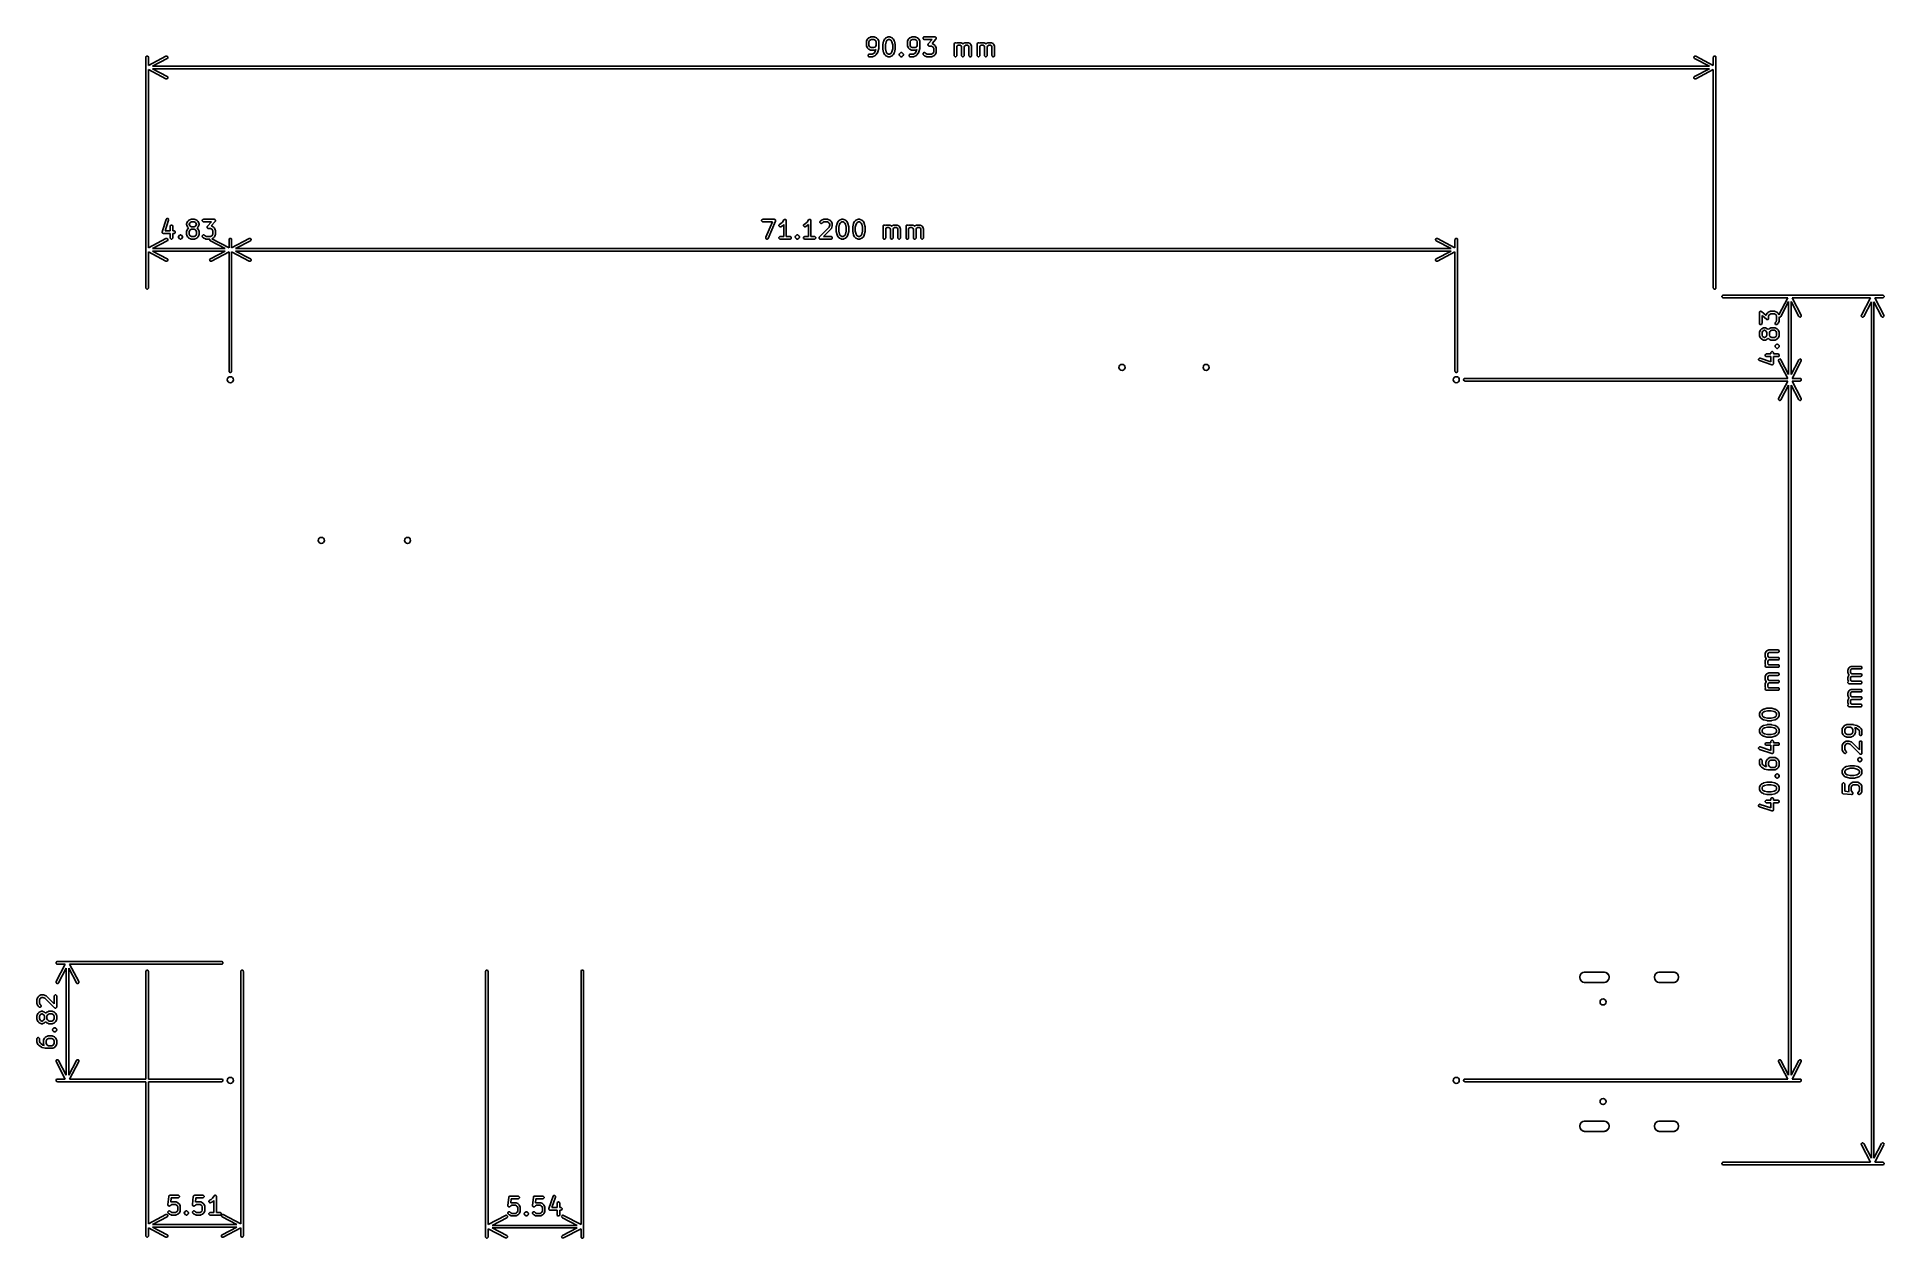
# Model space of a CAD drawing. Extents: x 3.65 to 7.87, y -5.06 to -2.31.
import ezdxf

# ---------------------------------------------------------------- set-up
doc = ezdxf.new("R2010")
doc.units = 0
doc.header["$MEASUREMENT"] = 0
doc.layers.add('BLACK', color=7, linetype='CONTINUOUS')

msp = doc.modelspace()

# ---------------------------------------------------------------- linework, layer by layer
at = {"layer": 'BLACK', "linetype": 'CONTINUOUS'}
for p, q in [((5.5417, -2.324), (5.5436, -2.3202)), ((5.5436, -2.3202), (5.5437, -2.32)), ((5.5437, -2.3199), (5.5438, -2.3198)), ((5.5437, -2.32), (5.5437, -2.3199)), ((5.5438, -2.3198), (5.5439, -2.3197)), ((5.5439, -2.3197), (5.5441, -2.3194)), ((5.5439, -2.3197), (5.5439, -2.3197)), ((5.5441, -2.3194), (5.546, -2.3176)), ((5.546, -2.3176), (5.5462, -2.3174)), ((5.5462, -2.3174), (5.5463, -2.3173)), ((5.5463, -2.3173), (5.5464, -2.3172)), ((5.5463, -2.3173), (5.5463, -2.3173)), ((5.5464, -2.3172), (5.5465, -2.3172)), ((5.5465, -2.3172), (5.5467, -2.317)), ((5.5467, -2.317), (5.5505, -2.3151)), ((5.5505, -2.3151), (5.551, -2.3149)), ((5.551, -2.3149), (5.5511, -2.3149)), ((5.5511, -2.3149), (5.5512, -2.3149)), ((5.5512, -2.3149), (5.5518, -2.3148)), ((5.5518, -2.3148), (5.5593, -2.3148)), ((5.5593, -2.3148), (5.5599, -2.3149)), ((5.5599, -2.3149), (5.56, -2.3149)), ((5.56, -2.3149), (5.5601, -2.3149)), ((5.5601, -2.3149), (5.5606, -2.3151)), ((5.5606, -2.3151), (5.5644, -2.317)), ((5.5644, -2.317), (5.5646, -2.3172)), ((5.5646, -2.3172), (5.5647, -2.3172)), ((5.5647, -2.3172), (5.5648, -2.3173)), ((5.5648, -2.3173), (5.5649, -2.3173)), ((5.5649, -2.3173), (5.5649, -2.3174)), ((5.5649, -2.3174), (5.5652, -2.3176)), ((5.5652, -2.3176), (5.567, -2.3194)), ((5.567, -2.3194), (5.5672, -2.3197)), ((5.5672, -2.3197), (5.5673, -2.3197)), ((5.5673, -2.3197), (5.5673, -2.3198)), ((5.5673, -2.3198), (5.5674, -2.3199)), ((5.5674, -2.3199), (5.5674, -2.32)), ((5.5674, -2.32), (5.5676, -2.3202)), ((5.5676, -2.3202), (5.5695, -2.324)), ((5.581, -2.324), (5.5829, -2.3202)), ((5.5829, -2.3202), (5.5831, -2.32)), ((5.5831, -2.3199), (5.5832, -2.3198)), ((5.5831, -2.32), (5.5831, -2.3199)), ((5.5832, -2.3198), (5.5832, -2.3197)), ((5.5832, -2.3197), (5.5833, -2.3197)), ((5.5833, -2.3197), (5.5835, -2.3194)), ((5.5835, -2.3194), (5.5853, -2.3176)), ((5.5853, -2.3176), (5.5856, -2.3174)), ((5.5856, -2.3174), (5.5856, -2.3173)), ((5.5856, -2.3173), (5.5857, -2.3173)), ((5.5857, -2.3173), (5.5858, -2.3172)), ((5.5858, -2.3172), (5.5859, -2.3172)), ((5.5859, -2.3172), (5.5861, -2.317)), ((5.5861, -2.317), (5.5899, -2.3151)), ((5.5899, -2.3151), (5.5904, -2.3149)), ((5.5904, -2.3149), (5.5905, -2.3149)), ((5.5905, -2.3149), (5.5906, -2.3149)), ((5.5906, -2.3149), (5.5912, -2.3148)), ((5.5912, -2.3148), (5.5949, -2.3148)), ((5.5949, -2.3148), (5.5955, -2.3149)), ((5.5955, -2.3149), (5.5956, -2.3149)), ((5.5956, -2.3149), (5.5957, -2.3149)), ((5.5957, -2.3149), (5.5963, -2.3151)), ((5.5963, -2.3151), (5.6, -2.317)), ((5.6, -2.317), (5.6003, -2.3172)), ((5.6003, -2.3172), (5.6003, -2.3172)), ((5.6003, -2.3172), (5.6004, -2.3173)), ((5.6004, -2.3173), (5.6005, -2.3173)), ((5.6005, -2.3173), (5.6005, -2.3174)), ((5.6005, -2.3174), (5.6008, -2.3176)), ((5.6008, -2.3176), (5.6026, -2.3194)), ((5.6026, -2.3194), (5.6028, -2.3197)), ((5.6028, -2.3197), (5.6029, -2.3197)), ((5.6029, -2.3197), (5.6029, -2.3198)), ((5.6029, -2.3198), (5.603, -2.3199)), ((5.603, -2.3199), (5.603, -2.32)), ((5.603, -2.32), (5.6032, -2.3202)), ((5.6032, -2.3202), (5.6051, -2.324)), ((5.6354, -2.324), (5.6373, -2.3202)), ((5.6373, -2.3202), (5.6374, -2.32)), ((5.6374, -2.32), (5.6375, -2.3199)), ((5.6375, -2.3198), (5.6376, -2.3197)), ((5.6375, -2.3199), (5.6375, -2.3198)), ((5.6376, -2.3197), (5.6377, -2.3197)), ((5.6377, -2.3197), (5.6378, -2.3194)), ((5.6378, -2.3194), (5.6397, -2.3176)), ((5.6397, -2.3176), (5.6399, -2.3174)), ((5.6399, -2.3174), (5.64, -2.3173)), ((5.64, -2.3173), (5.6401, -2.3173)), ((5.6401, -2.3173), (5.6402, -2.3172)), ((5.6402, -2.3172), (5.6405, -2.317)), ((5.6402, -2.3172), (5.6402, -2.3172)), ((5.6405, -2.317), (5.6442, -2.3151)), ((5.6442, -2.3151), (5.6448, -2.3149)), ((5.6448, -2.3149), (5.6449, -2.3149)), ((5.6449, -2.3149), (5.645, -2.3149)), ((5.645, -2.3149), (5.6456, -2.3148)), ((5.6456, -2.3148), (5.6531, -2.3148)), ((5.6531, -2.3148), (5.6536, -2.3149)), ((5.6536, -2.3149), (5.6537, -2.3149)), ((5.6537, -2.3149), (5.6538, -2.3149)), ((5.6538, -2.3149), (5.6544, -2.3151)), ((5.6544, -2.3151), (5.6581, -2.317)), ((5.6581, -2.317), (5.6584, -2.3172)), ((5.6584, -2.3172), (5.6584, -2.3172)), ((5.6584, -2.3172), (5.6585, -2.3173)), ((5.6585, -2.3173), (5.6586, -2.3173)), ((5.6586, -2.3173), (5.6587, -2.3174)), ((5.6587, -2.3174), (5.6589, -2.3176)), ((5.6589, -2.3176), (5.6608, -2.3194)), ((5.6608, -2.3194), (5.661, -2.3197)), ((5.661, -2.3197), (5.661, -2.3197)), ((5.661, -2.3197), (5.6611, -2.3198)), ((5.6611, -2.3198), (5.6611, -2.3199)), ((5.6611, -2.3199), (5.6612, -2.32)), ((5.6612, -2.32), (5.6613, -2.3202)), ((5.6613, -2.3202), (5.6632, -2.324)), ((5.6708, -2.3172), (5.6712, -2.3161)), ((5.6708, -2.3184), (5.6708, -2.3172)), ((5.6712, -2.3194), (5.6708, -2.3184)), ((5.6712, -2.3161), (5.672, -2.3153)), ((5.672, -2.3202), (5.6712, -2.3194)), ((5.672, -2.3153), (5.6731, -2.3149)), ((5.6731, -2.3207), (5.672, -2.3202)), ((5.6731, -2.3149), (5.6737, -2.3148)), ((5.6737, -2.3148), (5.698, -2.3148)), ((5.7003, -2.3197), (5.6913, -2.3299)), ((5.698, -2.3148), (5.6984, -2.3149)), ((5.6984, -2.3149), (5.6984, -2.3148)), ((5.6984, -2.3148), (5.6985, -2.3149)), ((5.6985, -2.3149), (5.6986, -2.3149)), ((5.6986, -2.3149), (5.6991, -2.3151)), ((5.6991, -2.3151), (5.6995, -2.3152)), ((5.6995, -2.3152), (5.6996, -2.3153)), ((5.6996, -2.3153), (5.6997, -2.3153)), ((5.6997, -2.3153), (5.7, -2.3157)), ((5.7, -2.3157), (5.7004, -2.316)), ((5.7004, -2.3195), (5.7003, -2.3197)), ((5.7004, -2.316), (5.7004, -2.3161)), ((5.7004, -2.3161), (5.7005, -2.3161)), ((5.7005, -2.3194), (5.7004, -2.3195)), ((5.7005, -2.3161), (5.7007, -2.3166)), ((5.7006, -2.3193), (5.7005, -2.3194)), ((5.7005, -2.3194), (5.7005, -2.3194)), ((5.7008, -2.3188), (5.7006, -2.3193)), ((5.7007, -2.3166), (5.7009, -2.317)), ((5.7009, -2.3184), (5.7008, -2.3188)), ((5.7009, -2.317), (5.7009, -2.3171)), ((5.7009, -2.3171), (5.7009, -2.3172)), ((5.7009, -2.3172), (5.7009, -2.3177)), ((5.7009, -2.3177), (5.701, -2.3182)), ((5.701, -2.3182), (5.7009, -2.3183)), ((5.7009, -2.3183), (5.7009, -2.3184)), ((3.8957, -2.3614), (3.8958, -2.3609)), ((3.8957, -2.8878), (3.8957, -2.3614)), ((3.8958, -2.3609), (3.8962, -2.3598)), ((3.8962, -2.3598), (3.897, -2.359)), ((3.897, -2.359), (3.8981, -2.3585)), ((3.8981, -2.3585), (3.8993, -2.3585)), ((3.8993, -2.3585), (3.9003, -2.359)), ((3.9003, -2.359), (3.9011, -2.3598)), ((3.9011, -2.3598), (3.9016, -2.3609)), ((3.9016, -2.3797), (3.9417, -2.3588)), ((3.9016, -2.3609), (3.9016, -2.3614)), ((3.9016, -2.3614), (3.9016, -2.3797)), ((3.9417, -2.3588), (3.9422, -2.3586)), ((3.9422, -2.3586), (3.9433, -2.3585)), ((3.9433, -2.3585), (3.9444, -2.3588)), ((3.9444, -2.3588), (3.9453, -2.3596)), ((3.9453, -2.3596), (3.9459, -2.3606)), ((3.946, -2.3618), (3.9456, -2.3628)), ((3.9459, -2.3606), (3.946, -2.3618)), ((5.5414, -2.3247), (5.5415, -2.3246)), ((5.5414, -2.3253), (5.5414, -2.3247)), ((5.5414, -2.3347), (5.5414, -2.3253)), ((5.5414, -2.3352), (5.5414, -2.3347)), ((5.5415, -2.3353), (5.5414, -2.3352)), ((5.5415, -2.3245), (5.5417, -2.324)), ((5.5415, -2.3246), (5.5415, -2.3245)), ((5.5415, -2.3354), (5.5415, -2.3353)), ((5.5417, -2.336), (5.5415, -2.3354)), ((5.5436, -2.3397), (5.5417, -2.336)), ((5.5437, -2.34), (5.5436, -2.3397)), ((5.5438, -2.3401), (5.5437, -2.34)), ((5.5437, -2.34), (5.5437, -2.34)), ((5.5439, -2.3402), (5.5438, -2.3401)), ((5.5439, -2.3403), (5.5439, -2.3402)), ((5.5441, -2.3405), (5.5439, -2.3403)), ((5.546, -2.3424), (5.5441, -2.3405)), ((5.5452, -2.3566), (5.5456, -2.3555)), ((5.5452, -2.3577), (5.5452, -2.3566)), ((5.5456, -2.3588), (5.5452, -2.3577)), ((5.5456, -2.3555), (5.5464, -2.3547)), ((5.5464, -2.3596), (5.5456, -2.3588)), ((5.5462, -2.3425), (5.546, -2.3424)), ((5.5463, -2.3426), (5.5462, -2.3425)), ((5.5463, -2.3427), (5.5463, -2.3426)), ((5.5464, -2.3427), (5.5463, -2.3427)), ((5.5465, -2.3428), (5.5464, -2.3427)), ((5.5464, -2.3547), (5.5475, -2.3543)), ((5.5475, -2.36), (5.5464, -2.3596)), ((5.5467, -2.3429), (5.5465, -2.3428)), ((5.5505, -2.3448), (5.5467, -2.3429)), ((5.5486, -2.3233), (5.5473, -2.326)), ((5.5473, -2.326), (5.5473, -2.334)), ((5.5473, -2.334), (5.5486, -2.3367)), ((5.5475, -2.3543), (5.5481, -2.3542)), ((5.5481, -2.3601), (5.5475, -2.36)), ((5.5481, -2.3542), (5.5549, -2.3542)), ((5.5556, -2.3601), (5.5481, -2.3601)), ((5.5498, -2.3221), (5.5486, -2.3233)), ((5.5486, -2.3367), (5.5498, -2.3378)), ((5.5525, -2.3207), (5.5498, -2.3221)), ((5.5498, -2.3378), (5.5525, -2.3392)), ((5.551, -2.345), (5.5505, -2.3448)), ((5.5511, -2.345), (5.551, -2.345)), ((5.5512, -2.345), (5.5511, -2.345)), ((5.5518, -2.3451), (5.5512, -2.345)), ((5.5593, -2.3451), (5.5518, -2.3451)), ((5.5586, -2.3207), (5.5525, -2.3207)), ((5.5525, -2.3392), (5.5586, -2.3392)), ((5.5549, -2.3542), (5.5576, -2.3528)), ((5.5561, -2.36), (5.5556, -2.3601)), ((5.5562, -2.36), (5.5561, -2.36)), ((5.5563, -2.36), (5.5562, -2.36)), ((5.5569, -2.3598), (5.5563, -2.36)), ((5.5606, -2.3579), (5.5569, -2.3598)), ((5.5576, -2.3528), (5.5589, -2.3515)), ((5.5613, -2.3221), (5.5586, -2.3207)), ((5.5586, -2.3392), (5.5613, -2.3378)), ((5.5589, -2.3515), (5.5622, -2.3466)), ((5.5599, -2.345), (5.5593, -2.3451)), ((5.56, -2.345), (5.5599, -2.345)), ((5.5601, -2.345), (5.56, -2.345)), ((5.5606, -2.3448), (5.5601, -2.345)), ((5.5629, -2.3436), (5.5606, -2.3448)), ((5.5609, -2.3578), (5.5606, -2.3579)), ((5.561, -2.3577), (5.5609, -2.3578)), ((5.5611, -2.3576), (5.561, -2.3577)), ((5.561, -2.3577), (5.561, -2.3577)), ((5.5612, -2.3575), (5.5611, -2.3576)), ((5.5614, -2.3574), (5.5612, -2.3575)), ((5.5625, -2.3233), (5.5613, -2.3221)), ((5.5613, -2.3378), (5.5625, -2.3367)), ((5.5633, -2.3555), (5.5614, -2.3574)), ((5.5622, -2.3466), (5.5629, -2.3436)), ((5.5639, -2.326), (5.5625, -2.3233)), ((5.5625, -2.3367), (5.5639, -2.334)), ((5.5635, -2.3553), (5.5633, -2.3555)), ((5.5633, -2.3555), (5.5633, -2.3555)), ((5.5633, -2.3555), (5.5633, -2.3555)), ((5.5636, -2.355), (5.5635, -2.3553)), ((5.5674, -2.3494), (5.5636, -2.355)), ((5.5636, -2.355), (5.5636, -2.355)), ((5.5636, -2.355), (5.5636, -2.355)), ((5.5639, -2.334), (5.5639, -2.326)), ((5.5676, -2.3491), (5.5674, -2.3494)), ((5.5677, -2.3489), (5.5676, -2.349)), ((5.5676, -2.349), (5.5676, -2.349)), ((5.5676, -2.349), (5.5676, -2.3491)), ((5.5678, -2.3485), (5.5677, -2.3488)), ((5.5677, -2.3488), (5.5677, -2.3489)), ((5.5697, -2.341), (5.5678, -2.3485)), ((5.5695, -2.324), (5.5697, -2.3245)), ((5.5697, -2.3245), (5.5697, -2.3246)), ((5.5697, -2.3246), (5.5697, -2.3247)), ((5.5697, -2.3247), (5.5698, -2.3253)), ((5.5698, -2.3404), (5.5697, -2.3406)), ((5.5697, -2.3406), (5.5697, -2.3409)), ((5.5697, -2.3409), (5.5697, -2.3409)), ((5.5697, -2.3409), (5.5697, -2.341)), ((5.5698, -2.3253), (5.5698, -2.3403)), ((5.5698, -2.3403), (5.5698, -2.3404)), ((5.5698, -2.3404), (5.5698, -2.3404)), ((5.5789, -2.3321), (5.5808, -2.3246)), ((5.5789, -2.3322), (5.5789, -2.3321)), ((5.5789, -2.3324), (5.5789, -2.3322)), ((5.5789, -2.3322), (5.5789, -2.3322)), ((5.5789, -2.3326), (5.5789, -2.3324)), ((5.5789, -2.3327), (5.5789, -2.3326)), ((5.5789, -2.3328), (5.5789, -2.3327)), ((5.5789, -2.3421), (5.5789, -2.3328)), ((5.5789, -2.3422), (5.5789, -2.3421)), ((5.5789, -2.3423), (5.5789, -2.3422)), ((5.5789, -2.3425), (5.5789, -2.3423)), ((5.5789, -2.3427), (5.5789, -2.3425)), ((5.5789, -2.3428), (5.5789, -2.3427)), ((5.5789, -2.3429), (5.5789, -2.3428)), ((5.5808, -2.3504), (5.5789, -2.3429)), ((5.5808, -2.3245), (5.5809, -2.3243)), ((5.5808, -2.3246), (5.5808, -2.3245)), ((5.5808, -2.3245), (5.5808, -2.3245)), ((5.5809, -2.3507), (5.5808, -2.3504)), ((5.5808, -2.3504), (5.5808, -2.3504)), ((5.5808, -2.3504), (5.5808, -2.3504)), ((5.5809, -2.3243), (5.581, -2.324)), ((5.581, -2.3509), (5.5809, -2.3507)), ((5.581, -2.324), (5.581, -2.324)), ((5.581, -2.324), (5.581, -2.324)), ((5.581, -2.351), (5.581, -2.3509)), ((5.581, -2.3509), (5.581, -2.3509)), ((5.5829, -2.3547), (5.581, -2.351)), ((5.5831, -2.355), (5.5829, -2.3547)), ((5.5832, -2.3551), (5.5831, -2.355)), ((5.5831, -2.355), (5.5831, -2.355)), ((5.5832, -2.3552), (5.5832, -2.3551)), ((5.5833, -2.3553), (5.5832, -2.3552)), ((5.5835, -2.3555), (5.5833, -2.3553)), ((5.5853, -2.3574), (5.5835, -2.3555)), ((5.5865, -2.3263), (5.5848, -2.3331)), ((5.5848, -2.3331), (5.5848, -2.3418)), ((5.5848, -2.3418), (5.5865, -2.3486)), ((5.5856, -2.3575), (5.5853, -2.3574)), ((5.5856, -2.3576), (5.5856, -2.3575)), ((5.5857, -2.3577), (5.5856, -2.3576)), ((5.5858, -2.3577), (5.5857, -2.3577)), ((5.5859, -2.3578), (5.5858, -2.3577)), ((5.5861, -2.3579), (5.5859, -2.3578)), ((5.5899, -2.3598), (5.5861, -2.3579)), ((5.588, -2.3233), (5.5865, -2.3263)), ((5.5865, -2.3486), (5.588, -2.3516)), ((5.5892, -2.3221), (5.588, -2.3233)), ((5.588, -2.3516), (5.5892, -2.3528)), ((5.5919, -2.3207), (5.5892, -2.3221)), ((5.5892, -2.3528), (5.5919, -2.3542)), ((5.5904, -2.36), (5.5899, -2.3598)), ((5.5905, -2.36), (5.5904, -2.36)), ((5.5906, -2.36), (5.5905, -2.36)), ((5.5912, -2.3601), (5.5906, -2.36)), ((5.5949, -2.3601), (5.5912, -2.3601)), ((5.5942, -2.3207), (5.5919, -2.3207)), ((5.5919, -2.3542), (5.5942, -2.3542)), ((5.5969, -2.3221), (5.5942, -2.3207)), ((5.5942, -2.3542), (5.5969, -2.3528)), ((5.5955, -2.36), (5.5949, -2.3601)), ((5.5956, -2.36), (5.5955, -2.36)), ((5.5957, -2.36), (5.5956, -2.36)), ((5.5963, -2.3598), (5.5957, -2.36)), ((5.6, -2.3579), (5.5963, -2.3598)), ((5.5981, -2.3233), (5.5969, -2.3221)), ((5.5969, -2.3528), (5.5981, -2.3516)), ((5.5996, -2.3263), (5.5981, -2.3233)), ((5.5981, -2.3516), (5.5996, -2.3486)), ((5.6014, -2.3331), (5.5996, -2.3263)), ((5.5996, -2.3486), (5.6014, -2.3418)), ((5.6003, -2.3578), (5.6, -2.3579)), ((5.6004, -2.3577), (5.6003, -2.3577)), ((5.6003, -2.3577), (5.6003, -2.3578)), ((5.6005, -2.3576), (5.6004, -2.3577)), ((5.6008, -2.3574), (5.6005, -2.3575)), ((5.6005, -2.3575), (5.6005, -2.3576)), ((5.6026, -2.3555), (5.6008, -2.3574)), ((5.6014, -2.3418), (5.6014, -2.3331)), ((5.6028, -2.3553), (5.6026, -2.3555)), ((5.6029, -2.3552), (5.6028, -2.3553)), ((5.603, -2.355), (5.6029, -2.3551)), ((5.6029, -2.3551), (5.6029, -2.3552)), ((5.6032, -2.3547), (5.603, -2.355)), ((5.603, -2.355), (5.603, -2.355)), ((5.6051, -2.351), (5.6032, -2.3547)), ((5.6051, -2.324), (5.6051, -2.324)), ((5.6051, -2.324), (5.6051, -2.324)), ((5.6051, -2.324), (5.6052, -2.3243)), ((5.6052, -2.3507), (5.6051, -2.3509)), ((5.6051, -2.3509), (5.6051, -2.3509)), ((5.6051, -2.3509), (5.6051, -2.351)), ((5.6052, -2.3243), (5.6053, -2.3245)), ((5.6053, -2.3504), (5.6052, -2.3507)), ((5.6053, -2.3245), (5.6053, -2.3245)), ((5.6053, -2.3245), (5.6053, -2.3246)), ((5.6053, -2.3246), (5.6072, -2.3321)), ((5.6072, -2.3429), (5.6053, -2.3504)), ((5.6053, -2.3504), (5.6053, -2.3504)), ((5.6053, -2.3504), (5.6053, -2.3504)), ((5.6072, -2.3321), (5.6072, -2.3322)), ((5.6072, -2.3322), (5.6072, -2.3322)), ((5.6072, -2.3322), (5.6072, -2.3324)), ((5.6072, -2.3324), (5.6073, -2.3326)), ((5.6073, -2.3423), (5.6072, -2.3425)), ((5.6072, -2.3425), (5.6072, -2.3427)), ((5.6072, -2.3427), (5.6072, -2.3428)), ((5.6072, -2.3428), (5.6072, -2.3429)), ((5.6073, -2.3326), (5.6073, -2.3327)), ((5.6073, -2.3327), (5.6073, -2.3328)), ((5.6073, -2.3328), (5.6073, -2.3421)), ((5.6073, -2.3421), (5.6073, -2.3422)), ((5.6073, -2.3422), (5.6073, -2.3423)), ((5.6164, -2.3547), (5.6169, -2.3536)), ((5.6164, -2.3558), (5.6164, -2.3547)), ((5.6166, -2.3563), (5.6164, -2.3558)), ((5.6169, -2.3569), (5.6166, -2.3563)), ((5.6169, -2.3536), (5.6172, -2.3532)), ((5.6172, -2.3574), (5.6169, -2.3569)), ((5.6172, -2.3532), (5.6191, -2.3513)), ((5.6191, -2.3592), (5.6172, -2.3574)), ((5.6191, -2.3513), (5.6195, -2.3509)), ((5.6195, -2.3596), (5.6191, -2.3592)), ((5.6195, -2.3509), (5.6203, -2.3506)), ((5.6195, -2.3509), (5.6195, -2.3509)), ((5.6206, -2.36), (5.6195, -2.3596)), ((5.6203, -2.3506), (5.6206, -2.3505)), ((5.6206, -2.3505), (5.6218, -2.3505)), ((5.6218, -2.36), (5.6206, -2.36)), ((5.6206, -2.36), (5.6206, -2.36)), ((5.6218, -2.3505), (5.6218, -2.3505)), ((5.6218, -2.3505), (5.6221, -2.3506)), ((5.6228, -2.3596), (5.6218, -2.36)), ((5.6218, -2.36), (5.6218, -2.36)), ((5.6221, -2.3506), (5.6228, -2.3509)), ((5.6228, -2.3509), (5.6228, -2.3509)), ((5.6228, -2.3509), (5.6233, -2.3513)), ((5.6233, -2.3592), (5.6228, -2.3596)), ((5.6233, -2.3513), (5.6251, -2.3532)), ((5.6251, -2.3574), (5.6233, -2.3592)), ((5.6251, -2.3532), (5.6255, -2.3536)), ((5.6255, -2.3569), (5.6251, -2.3574)), ((5.6255, -2.3536), (5.6259, -2.3545)), ((5.626, -2.3558), (5.6255, -2.3569)), ((5.6259, -2.3545), (5.626, -2.3547)), ((5.626, -2.3547), (5.626, -2.3558)), ((5.6351, -2.3253), (5.6352, -2.3247)), ((5.6351, -2.3347), (5.6351, -2.3253)), ((5.6352, -2.3352), (5.6351, -2.3347)), ((5.6352, -2.3245), (5.6354, -2.324)), ((5.6352, -2.3246), (5.6352, -2.3245)), ((5.6352, -2.3247), (5.6352, -2.3246)), ((5.6352, -2.3353), (5.6352, -2.3352)), ((5.6352, -2.3354), (5.6352, -2.3353)), ((5.6354, -2.336), (5.6352, -2.3354)), ((5.6373, -2.3397), (5.6354, -2.336)), ((5.6374, -2.34), (5.6373, -2.3397)), ((5.6375, -2.34), (5.6374, -2.34)), ((5.6375, -2.3401), (5.6375, -2.34)), ((5.6376, -2.3402), (5.6375, -2.3401)), ((5.6377, -2.3403), (5.6376, -2.3402)), ((5.6378, -2.3405), (5.6377, -2.3403)), ((5.6397, -2.3424), (5.6378, -2.3405)), ((5.6389, -2.3566), (5.6394, -2.3555)), ((5.6389, -2.3577), (5.6389, -2.3566)), ((5.6394, -2.3588), (5.6389, -2.3577)), ((5.6394, -2.3555), (5.6402, -2.3547)), ((5.6402, -2.3596), (5.6394, -2.3588)), ((5.6399, -2.3425), (5.6397, -2.3424)), ((5.64, -2.3426), (5.6399, -2.3425)), ((5.6401, -2.3427), (5.64, -2.3426)), ((5.6402, -2.3427), (5.6401, -2.3427)), ((5.6402, -2.3428), (5.6402, -2.3427)), ((5.6405, -2.3429), (5.6402, -2.3428)), ((5.6402, -2.3547), (5.6412, -2.3543)), ((5.6412, -2.36), (5.6402, -2.3596)), ((5.6442, -2.3448), (5.6405, -2.3429)), ((5.6424, -2.3233), (5.641, -2.326)), ((5.641, -2.326), (5.641, -2.334)), ((5.641, -2.334), (5.6424, -2.3367)), ((5.6412, -2.3543), (5.6418, -2.3542)), ((5.6418, -2.3601), (5.6412, -2.36)), ((5.6418, -2.3542), (5.6486, -2.3542)), ((5.6493, -2.3601), (5.6418, -2.3601)), ((5.6436, -2.3221), (5.6424, -2.3233)), ((5.6424, -2.3367), (5.6436, -2.3378)), ((5.6463, -2.3207), (5.6436, -2.3221)), ((5.6436, -2.3378), (5.6463, -2.3392)), ((5.6448, -2.345), (5.6442, -2.3448)), ((5.6449, -2.345), (5.6448, -2.345)), ((5.645, -2.345), (5.6449, -2.345)), ((5.6456, -2.3451), (5.645, -2.345)), ((5.6531, -2.3451), (5.6456, -2.3451)), ((5.6524, -2.3207), (5.6463, -2.3207)), ((5.6463, -2.3392), (5.6524, -2.3392)), ((5.6486, -2.3542), (5.6513, -2.3528)), ((5.6499, -2.36), (5.6493, -2.3601)), ((5.65, -2.36), (5.6499, -2.36)), ((5.6501, -2.36), (5.65, -2.36)), ((5.6506, -2.3598), (5.6501, -2.36)), ((5.6544, -2.3579), (5.6506, -2.3598)), ((5.6513, -2.3528), (5.6526, -2.3515)), ((5.6551, -2.3221), (5.6524, -2.3207)), ((5.6524, -2.3392), (5.6551, -2.3378)), ((5.6526, -2.3515), (5.6559, -2.3466)), ((5.6536, -2.345), (5.6531, -2.3451)), ((5.6537, -2.345), (5.6536, -2.345)), ((5.6538, -2.345), (5.6537, -2.345)), ((5.6544, -2.3448), (5.6538, -2.345)), ((5.6567, -2.3436), (5.6544, -2.3448)), ((5.6546, -2.3578), (5.6544, -2.3579)), ((5.6547, -2.3577), (5.6546, -2.3578)), ((5.6548, -2.3577), (5.6547, -2.3577)), ((5.6549, -2.3576), (5.6548, -2.3577)), ((5.6551, -2.3574), (5.6549, -2.3575)), ((5.6549, -2.3575), (5.6549, -2.3576)), ((5.6563, -2.3233), (5.6551, -2.3221)), ((5.6551, -2.3378), (5.6563, -2.3367)), ((5.657, -2.3555), (5.6551, -2.3574)), ((5.6559, -2.3466), (5.6567, -2.3436)), ((5.6576, -2.326), (5.6563, -2.3233)), ((5.6563, -2.3367), (5.6576, -2.334)), ((5.6572, -2.3553), (5.657, -2.3555)), ((5.657, -2.3555), (5.657, -2.3555)), ((5.657, -2.3555), (5.657, -2.3555)), ((5.6574, -2.355), (5.6572, -2.3553)), ((5.6611, -2.3494), (5.6574, -2.355)), ((5.6574, -2.355), (5.6574, -2.355)), ((5.6574, -2.355), (5.6574, -2.355)), ((5.6576, -2.334), (5.6576, -2.326)), ((5.6613, -2.3491), (5.6611, -2.3494)), ((5.6614, -2.349), (5.6613, -2.349)), ((5.6613, -2.349), (5.6613, -2.3491)), ((5.6615, -2.3485), (5.6614, -2.3488)), ((5.6614, -2.3488), (5.6614, -2.3489)), ((5.6614, -2.3489), (5.6614, -2.349)), ((5.6634, -2.341), (5.6615, -2.3485)), ((5.6632, -2.324), (5.6634, -2.3245)), ((5.6634, -2.3245), (5.6634, -2.3246)), ((5.6634, -2.3246), (5.6634, -2.3247)), ((5.6634, -2.3247), (5.6635, -2.3253)), ((5.6635, -2.3406), (5.6634, -2.3409)), ((5.6634, -2.3409), (5.6634, -2.3409)), ((5.6634, -2.3409), (5.6634, -2.341)), ((5.6635, -2.3253), (5.6635, -2.3403)), ((5.6635, -2.3403), (5.6635, -2.3404)), ((5.6635, -2.3404), (5.6635, -2.3404)), ((5.6635, -2.3404), (5.6635, -2.3406)), ((5.6708, -2.3528), (5.6712, -2.3518)), ((5.6708, -2.354), (5.6708, -2.3528)), ((5.6712, -2.355), (5.6708, -2.354)), ((5.6712, -2.3518), (5.672, -2.3509)), ((5.6716, -2.3555), (5.6712, -2.355)), ((5.6735, -2.3574), (5.6716, -2.3555)), ((5.672, -2.3509), (5.6731, -2.3505)), ((5.6737, -2.3207), (5.6731, -2.3207)), ((5.6731, -2.3505), (5.6743, -2.3505)), ((5.6737, -2.3575), (5.6735, -2.3574)), ((5.6915, -2.3207), (5.6737, -2.3207)), ((5.6737, -2.3576), (5.6737, -2.3575)), ((5.6738, -2.3577), (5.6737, -2.3576)), ((5.6739, -2.3577), (5.6738, -2.3577)), ((5.674, -2.3578), (5.6739, -2.3577)), ((5.6742, -2.3579), (5.674, -2.3578)), ((5.678, -2.3598), (5.6742, -2.3579)), ((5.6743, -2.3505), (5.6753, -2.3509)), ((5.6753, -2.3509), (5.6758, -2.3513)), ((5.6758, -2.3513), (5.6773, -2.3528)), ((5.6773, -2.3528), (5.68, -2.3542)), ((5.6785, -2.36), (5.678, -2.3598)), ((5.6786, -2.36), (5.6785, -2.36)), ((5.6787, -2.36), (5.6786, -2.36)), ((5.6793, -2.3601), (5.6787, -2.36)), ((5.6905, -2.3601), (5.6793, -2.3601)), ((5.68, -2.3542), (5.6899, -2.3542)), ((5.682, -2.3322), (5.6822, -2.3318)), ((5.682, -2.3323), (5.682, -2.3322)), ((5.682, -2.3324), (5.682, -2.3323)), ((5.682, -2.3329), (5.682, -2.3324)), ((5.682, -2.3334), (5.682, -2.3329)), ((5.6821, -2.3334), (5.682, -2.3334)), ((5.6821, -2.3335), (5.6821, -2.3334)), ((5.6823, -2.334), (5.6821, -2.3335)), ((5.6822, -2.3318), (5.6824, -2.3313)), ((5.6825, -2.3344), (5.6823, -2.334)), ((5.6824, -2.3312), (5.6825, -2.3311)), ((5.6824, -2.3313), (5.6824, -2.3312)), ((5.6825, -2.3311), (5.6827, -2.3308)), ((5.6825, -2.3311), (5.6825, -2.3311)), ((5.6825, -2.3345), (5.6825, -2.3344)), ((5.6826, -2.3346), (5.6825, -2.3345)), ((5.6829, -2.3349), (5.6826, -2.3346)), ((5.6827, -2.3308), (5.6915, -2.3207)), ((5.6833, -2.3352), (5.6829, -2.3349)), ((5.6834, -2.3353), (5.6833, -2.3352)), ((5.6835, -2.3353), (5.6834, -2.3353)), ((5.6839, -2.3355), (5.6835, -2.3353)), ((5.6843, -2.3357), (5.6839, -2.3355)), ((5.6845, -2.3357), (5.6843, -2.3357)), ((5.6846, -2.3357), (5.6845, -2.3357)), ((5.6845, -2.3357), (5.6845, -2.3357)), ((5.6849, -2.3357), (5.6846, -2.3357)), ((5.6899, -2.3357), (5.6849, -2.3357)), ((5.6925, -2.3371), (5.6899, -2.3357)), ((5.6899, -2.3542), (5.6925, -2.3528)), ((5.6911, -2.36), (5.6905, -2.3601)), ((5.6912, -2.36), (5.6911, -2.36)), ((5.6913, -2.36), (5.6912, -2.36)), ((5.6913, -2.3299), (5.6919, -2.3301)), ((5.6919, -2.3598), (5.6913, -2.36)), ((5.6919, -2.3301), (5.6956, -2.332)), ((5.6956, -2.3579), (5.6919, -2.3598)), ((5.6925, -2.3528), (5.6937, -2.3516)), ((5.6937, -2.3383), (5.6925, -2.3371)), ((5.6951, -2.341), (5.6937, -2.3383)), ((5.6937, -2.3516), (5.6951, -2.349)), ((5.6951, -2.349), (5.6951, -2.341)), ((5.6956, -2.332), (5.6959, -2.3322)), ((5.6959, -2.3578), (5.6956, -2.3579)), ((5.6959, -2.3322), (5.6959, -2.3322)), ((5.6959, -2.3322), (5.696, -2.3323)), ((5.696, -2.3577), (5.6959, -2.3577)), ((5.6959, -2.3577), (5.6959, -2.3578)), ((5.696, -2.3323), (5.6961, -2.3323)), ((5.6961, -2.3576), (5.696, -2.3577)), ((5.6961, -2.3323), (5.6962, -2.3324)), ((5.6962, -2.3575), (5.6961, -2.3576)), ((5.6962, -2.3324), (5.6964, -2.3326)), ((5.6964, -2.3574), (5.6962, -2.3575)), ((5.6964, -2.3326), (5.6983, -2.3344)), ((5.6983, -2.3555), (5.6964, -2.3574)), ((5.6983, -2.3344), (5.6984, -2.3347)), ((5.6984, -2.3553), (5.6983, -2.3555)), ((5.6984, -2.3347), (5.6985, -2.3347)), ((5.6985, -2.3552), (5.6984, -2.3553)), ((5.6985, -2.3347), (5.6986, -2.3348)), ((5.6986, -2.3551), (5.6985, -2.3552)), ((5.6986, -2.3348), (5.6986, -2.3349)), ((5.6986, -2.3349), (5.6987, -2.335)), ((5.6987, -2.355), (5.6986, -2.355)), ((5.6986, -2.355), (5.6986, -2.3551)), ((5.6987, -2.335), (5.6988, -2.3352)), ((5.6988, -2.3547), (5.6987, -2.355)), ((5.6988, -2.3352), (5.7007, -2.339)), ((5.7007, -2.351), (5.6988, -2.3547)), ((5.7007, -2.339), (5.7009, -2.3395)), ((5.7009, -2.3504), (5.7007, -2.351)), ((5.7009, -2.3395), (5.7009, -2.3396)), ((5.7009, -2.3396), (5.7009, -2.3397)), ((5.7009, -2.3397), (5.701, -2.3403)), ((5.701, -2.3496), (5.7009, -2.3502)), ((5.7009, -2.3502), (5.7009, -2.3503)), ((5.7009, -2.3503), (5.7009, -2.3504)), ((5.701, -2.3403), (5.701, -2.3496)), ((5.742, -2.3303), (5.7425, -2.3293)), ((5.742, -2.3309), (5.742, -2.3303)), ((5.742, -2.3571), (5.742, -2.3309)), ((5.742, -2.3577), (5.742, -2.3571)), ((5.7425, -2.3588), (5.742, -2.3577)), ((5.7425, -2.3293), (5.7433, -2.3284)), ((5.7433, -2.3596), (5.7425, -2.3588)), ((5.7433, -2.3284), (5.7443, -2.328)), ((5.7443, -2.36), (5.7433, -2.3596)), ((5.7443, -2.328), (5.7455, -2.328)), ((5.7455, -2.36), (5.7443, -2.36)), ((5.7455, -2.328), (5.7466, -2.3284)), ((5.7466, -2.3596), (5.7455, -2.36)), ((5.7466, -2.3284), (5.7473, -2.3292)), ((5.7474, -2.3588), (5.7466, -2.3596)), ((5.7473, -2.3292), (5.7492, -2.3283)), ((5.7478, -2.3577), (5.7474, -2.3588)), ((5.7479, -2.3571), (5.7478, -2.3577)), ((5.7485, -2.3352), (5.7479, -2.3359)), ((5.7479, -2.3359), (5.7479, -2.3571)), ((5.7512, -2.3339), (5.7485, -2.3352)), ((5.7492, -2.3283), (5.7498, -2.3281)), ((5.7498, -2.3281), (5.7499, -2.328)), ((5.7499, -2.328), (5.75, -2.328)), ((5.75, -2.328), (5.7505, -2.3279)), ((5.7505, -2.3279), (5.7562, -2.3279)), ((5.7555, -2.3339), (5.7512, -2.3339)), ((5.7577, -2.335), (5.7555, -2.3339)), ((5.7562, -2.3279), (5.7567, -2.328)), ((5.7567, -2.328), (5.7568, -2.328)), ((5.7568, -2.328), (5.7569, -2.3281)), ((5.7569, -2.3281), (5.7575, -2.3283)), ((5.7575, -2.3283), (5.7612, -2.3301)), ((5.7588, -2.3372), (5.7577, -2.335)), ((5.7588, -2.3571), (5.7588, -2.3372)), ((5.7589, -2.3577), (5.7588, -2.3571)), ((5.7593, -2.3588), (5.7589, -2.3577)), ((5.7602, -2.3596), (5.7593, -2.3588)), ((5.7612, -2.36), (5.7602, -2.3596)), ((5.7612, -2.3301), (5.7613, -2.3302)), ((5.7624, -2.36), (5.7612, -2.36)), ((5.7613, -2.3302), (5.7614, -2.3302)), ((5.7614, -2.3302), (5.7614, -2.3303)), ((5.7614, -2.3303), (5.7617, -2.3304)), ((5.7617, -2.3304), (5.7618, -2.3305)), ((5.7618, -2.3305), (5.7619, -2.3304)), ((5.7619, -2.3304), (5.7621, -2.3303)), ((5.7621, -2.3303), (5.7622, -2.3302)), ((5.7622, -2.3302), (5.7623, -2.3301)), ((5.7622, -2.3302), (5.7622, -2.3302)), ((5.7623, -2.3301), (5.7661, -2.3283)), ((5.7634, -2.3596), (5.7624, -2.36)), ((5.7642, -2.3588), (5.7634, -2.3596)), ((5.7647, -2.3577), (5.7642, -2.3588)), ((5.7659, -2.335), (5.7647, -2.3372)), ((5.7647, -2.3372), (5.7647, -2.3571)), ((5.7647, -2.3571), (5.7647, -2.3577)), ((5.7681, -2.3339), (5.7659, -2.335)), ((5.7661, -2.3283), (5.7666, -2.3281)), ((5.7666, -2.3281), (5.7667, -2.328)), ((5.7667, -2.328), (5.7668, -2.328)), ((5.7668, -2.328), (5.7674, -2.3279)), ((5.7674, -2.3279), (5.773, -2.3279)), ((5.7723, -2.3339), (5.7681, -2.3339)), ((5.7746, -2.335), (5.7723, -2.3339)), ((5.773, -2.3279), (5.7736, -2.328)), ((5.7736, -2.328), (5.7737, -2.328)), ((5.7737, -2.328), (5.7738, -2.3281)), ((5.7738, -2.3281), (5.7744, -2.3283)), ((5.7744, -2.3283), (5.7781, -2.3301)), ((5.7757, -2.3372), (5.7746, -2.335)), ((5.7757, -2.3571), (5.7757, -2.3372)), ((5.7758, -2.3577), (5.7757, -2.3571)), ((5.7762, -2.3588), (5.7758, -2.3577)), ((5.777, -2.3596), (5.7762, -2.3588)), ((5.7781, -2.36), (5.777, -2.3596)), ((5.7781, -2.3301), (5.7782, -2.3302)), ((5.7792, -2.36), (5.7781, -2.36)), ((5.7782, -2.3302), (5.7783, -2.3302)), ((5.7783, -2.3302), (5.7783, -2.3303)), ((5.7783, -2.3303), (5.7786, -2.3304)), ((5.7786, -2.3304), (5.7788, -2.3307)), ((5.7788, -2.3307), (5.7791, -2.331)), ((5.7791, -2.331), (5.7793, -2.3313)), ((5.7803, -2.3596), (5.7792, -2.36)), ((5.7793, -2.3313), (5.7794, -2.3313)), ((5.7794, -2.3313), (5.7794, -2.3314)), ((5.7794, -2.3314), (5.7794, -2.3315)), ((5.7794, -2.3315), (5.7813, -2.3352)), ((5.7811, -2.3588), (5.7803, -2.3596)), ((5.7816, -2.3577), (5.7811, -2.3588)), ((5.7813, -2.3352), (5.7815, -2.3357)), ((5.7815, -2.3357), (5.7815, -2.3359)), ((5.7815, -2.3359), (5.7816, -2.3359)), ((5.7816, -2.3359), (5.7816, -2.3365)), ((5.7816, -2.3365), (5.7816, -2.3571)), ((5.7816, -2.3571), (5.7816, -2.3577)), ((5.7945, -2.3303), (5.795, -2.3293)), ((5.7945, -2.3309), (5.7945, -2.3303)), ((5.7945, -2.3571), (5.7945, -2.3309)), ((5.7945, -2.3577), (5.7945, -2.3571)), ((5.795, -2.3588), (5.7945, -2.3577)), ((5.795, -2.3293), (5.7958, -2.3284)), ((5.7958, -2.3596), (5.795, -2.3588)), ((5.7958, -2.3284), (5.7968, -2.328)), ((5.7968, -2.36), (5.7958, -2.3596)), ((5.7968, -2.328), (5.798, -2.328)), ((5.798, -2.36), (5.7968, -2.36)), ((5.798, -2.328), (5.7991, -2.3284)), ((5.7991, -2.3596), (5.798, -2.36)), ((5.7991, -2.3284), (5.7998, -2.3292)), ((5.7999, -2.3588), (5.7991, -2.3596)), ((5.7998, -2.3292), (5.8017, -2.3283)), ((5.8003, -2.3577), (5.7999, -2.3588)), ((5.8004, -2.3571), (5.8003, -2.3577)), ((5.801, -2.3352), (5.8004, -2.3359)), ((5.8004, -2.3359), (5.8004, -2.3571)), ((5.8037, -2.3339), (5.801, -2.3352)), ((5.8017, -2.3283), (5.8023, -2.3281)), ((5.8023, -2.3281), (5.8024, -2.328)), ((5.8024, -2.328), (5.8025, -2.328)), ((5.8025, -2.328), (5.803, -2.3279)), ((5.803, -2.3279), (5.8087, -2.3279)), ((5.808, -2.3339), (5.8037, -2.3339)), ((5.8102, -2.335), (5.808, -2.3339)), ((5.8087, -2.3279), (5.8092, -2.328)), ((5.8092, -2.328), (5.8093, -2.328)), ((5.8093, -2.328), (5.8094, -2.3281)), ((5.8094, -2.3281), (5.81, -2.3283)), ((5.81, -2.3283), (5.8137, -2.3301)), ((5.8113, -2.3372), (5.8102, -2.335)), ((5.8113, -2.3571), (5.8113, -2.3372)), ((5.8114, -2.3577), (5.8113, -2.3571)), ((5.8118, -2.3588), (5.8114, -2.3577)), ((5.8126, -2.3596), (5.8118, -2.3588)), ((5.8137, -2.36), (5.8126, -2.3596)), ((5.8137, -2.3301), (5.8138, -2.3302)), ((5.8149, -2.36), (5.8137, -2.36)), ((5.8138, -2.3302), (5.8139, -2.3302)), ((5.8139, -2.3302), (5.8139, -2.3303)), ((5.8139, -2.3303), (5.8142, -2.3304)), ((5.8142, -2.3304), (5.8143, -2.3305)), ((5.8143, -2.3304), (5.8146, -2.3303)), ((5.8143, -2.3305), (5.8143, -2.3304)), ((5.8146, -2.3303), (5.8147, -2.3302)), ((5.8147, -2.3302), (5.8148, -2.3301)), ((5.8147, -2.3302), (5.8147, -2.3302)), ((5.8148, -2.3301), (5.8186, -2.3283)), ((5.8159, -2.3596), (5.8149, -2.36)), ((5.8167, -2.3588), (5.8159, -2.3596)), ((5.8172, -2.3577), (5.8167, -2.3588)), ((5.8184, -2.335), (5.8172, -2.3372)), ((5.8172, -2.3372), (5.8172, -2.3571)), ((5.8172, -2.3571), (5.8172, -2.3577)), ((5.8206, -2.3339), (5.8184, -2.335)), ((5.8186, -2.3283), (5.8191, -2.3281)), ((5.8191, -2.3281), (5.8192, -2.328)), ((5.8192, -2.328), (5.8193, -2.328)), ((5.8193, -2.328), (5.8199, -2.3279)), ((5.8199, -2.3279), (5.8255, -2.3279)), ((5.8248, -2.3339), (5.8206, -2.3339)), ((5.8271, -2.335), (5.8248, -2.3339)), ((5.8255, -2.3279), (5.8261, -2.328)), ((5.8261, -2.328), (5.8262, -2.328)), ((5.8262, -2.328), (5.8263, -2.3281)), ((5.8263, -2.3281), (5.8269, -2.3283)), ((5.8269, -2.3283), (5.8306, -2.3301)), ((5.8282, -2.3372), (5.8271, -2.335)), ((5.8282, -2.3571), (5.8282, -2.3372)), ((5.8283, -2.3577), (5.8282, -2.3571)), ((5.8287, -2.3588), (5.8283, -2.3577)), ((5.8295, -2.3596), (5.8287, -2.3588)), ((5.8306, -2.36), (5.8295, -2.3596)), ((5.8306, -2.3301), (5.8307, -2.3302)), ((5.8317, -2.36), (5.8306, -2.36)), ((5.8307, -2.3302), (5.8307, -2.3302)), ((5.8307, -2.3302), (5.8308, -2.3303)), ((5.8308, -2.3303), (5.8311, -2.3304)), ((5.8311, -2.3304), (5.8313, -2.3307)), ((5.8313, -2.3307), (5.8316, -2.331)), ((5.8316, -2.331), (5.8318, -2.3313)), ((5.8328, -2.3596), (5.8317, -2.36)), ((5.8318, -2.3313), (5.8318, -2.3313)), ((5.8318, -2.3313), (5.8319, -2.3314)), ((5.8319, -2.3314), (5.8319, -2.3315)), ((5.8319, -2.3315), (5.8338, -2.3352)), ((5.8336, -2.3588), (5.8328, -2.3596)), ((5.8341, -2.3577), (5.8336, -2.3588)), ((5.8338, -2.3352), (5.834, -2.3357)), ((5.834, -2.3357), (5.834, -2.3359)), ((5.834, -2.3359), (5.8341, -2.3359)), ((5.8341, -2.3359), (5.8341, -2.3365)), ((5.8341, -2.3365), (5.8341, -2.3571)), ((5.8341, -2.3571), (5.8341, -2.3577)), ((7.4314, -2.3618), (7.4315, -2.3606)), ((7.4317, -2.3628), (7.4314, -2.3618)), ((7.4315, -2.3606), (7.432, -2.3596)), ((7.432, -2.3596), (7.4329, -2.3588)), ((7.4329, -2.3588), (7.434, -2.3585)), ((7.434, -2.3585), (7.4352, -2.3586)), ((7.4352, -2.3586), (7.4357, -2.3588)), ((7.4357, -2.3588), (7.4757, -2.3797)), ((7.4757, -2.3614), (7.4758, -2.3609)), ((7.4757, -2.3797), (7.4757, -2.3614)), ((7.4758, -2.3609), (7.4762, -2.3598)), ((7.4762, -2.3598), (7.477, -2.359)), ((7.477, -2.359), (7.4781, -2.3585)), ((7.4781, -2.3585), (7.4793, -2.3585)), ((7.4793, -2.3585), (7.4803, -2.359)), ((7.4803, -2.359), (7.4811, -2.3598)), ((7.4811, -2.3598), (7.4816, -2.3609)), ((7.4816, -2.3609), (7.4816, -2.3614)), ((7.4816, -2.3614), (7.4816, -2.8878)), ((3.9417, -2.4102), (3.9016, -2.3894)), ((3.9016, -2.3894), (3.9016, -2.796)), ((3.9444, -2.364), (3.9107, -2.3816)), ((3.9107, -2.3816), (7.4666, -2.3816)), ((7.4666, -2.3875), (3.9107, -2.3875)), ((3.9107, -2.3875), (3.9444, -2.405)), ((3.9449, -2.3637), (3.9444, -2.364)), ((3.9456, -2.3628), (3.9449, -2.3637)), ((7.4325, -2.3637), (7.4317, -2.3628)), ((7.433, -2.364), (7.4325, -2.3637)), ((7.4666, -2.3816), (7.433, -2.364)), ((7.433, -2.405), (7.4666, -2.3875)), ((7.4757, -2.3894), (7.4357, -2.4102)), ((7.4757, -2.8878), (7.4757, -2.3894)), ((3.9422, -2.4104), (3.9417, -2.4102)), ((3.9433, -2.4105), (3.9422, -2.4104)), ((3.9444, -2.4102), (3.9433, -2.4105)), ((3.9444, -2.405), (3.9449, -2.4053)), ((3.9453, -2.4095), (3.9444, -2.4102)), ((3.9449, -2.4053), (3.9456, -2.4062)), ((3.9459, -2.4084), (3.9453, -2.4095)), ((3.9456, -2.4062), (3.946, -2.4073)), ((3.946, -2.4073), (3.9459, -2.4084)), ((7.4314, -2.4073), (7.4317, -2.4062)), ((7.4315, -2.4084), (7.4314, -2.4073)), ((7.432, -2.4095), (7.4315, -2.4084)), ((7.4317, -2.4062), (7.4325, -2.4053)), ((7.4329, -2.4102), (7.432, -2.4095)), ((7.4325, -2.4053), (7.433, -2.405)), ((7.434, -2.4105), (7.4329, -2.4102)), ((7.4352, -2.4104), (7.434, -2.4105)), ((7.4357, -2.4102), (7.4352, -2.4104)), ((3.9328, -2.7595), (3.9421, -2.7314)), ((3.9477, -2.7332), (3.9397, -2.7575)), ((3.9421, -2.7314), (3.9424, -2.7308)), ((3.9424, -2.7308), (3.9431, -2.73)), ((3.9431, -2.73), (3.9442, -2.7294)), ((3.9442, -2.7294), (3.9453, -2.7294)), ((3.9453, -2.7294), (3.9464, -2.7297)), ((3.9464, -2.7297), (3.9473, -2.7305)), ((3.9473, -2.7305), (3.9478, -2.7315)), ((3.9479, -2.7327), (3.9477, -2.7332)), ((3.9478, -2.7315), (3.9479, -2.7327)), ((3.9888, -2.7417), (3.9889, -2.7411)), ((3.9888, -2.7435), (3.9888, -2.7417)), ((3.9889, -2.741), (3.989, -2.7409)), ((3.9889, -2.7411), (3.9889, -2.741)), ((3.989, -2.7409), (3.9892, -2.7403)), ((3.9892, -2.7403), (3.991, -2.7366)), ((3.991, -2.7366), (3.9912, -2.7363)), ((3.9912, -2.7363), (3.9913, -2.7362)), ((3.9912, -2.7363), (3.9912, -2.7363)), ((3.9913, -2.7362), (3.9913, -2.7361)), ((3.9913, -2.7361), (3.9914, -2.7361)), ((3.9914, -2.7361), (3.9916, -2.7358)), ((3.9916, -2.7358), (3.9935, -2.734)), ((3.9935, -2.734), (3.9937, -2.7338)), ((3.9937, -2.7337), (3.9938, -2.7336)), ((3.9937, -2.7338), (3.9937, -2.7337)), ((3.9938, -2.7336), (3.9939, -2.7336)), ((3.9939, -2.7336), (3.994, -2.7336)), ((3.994, -2.7336), (3.9942, -2.7334)), ((3.9942, -2.7334), (3.998, -2.7315)), ((3.9961, -2.7397), (3.9948, -2.7424)), ((3.9973, -2.7385), (3.9961, -2.7397)), ((4, -2.7371), (3.9973, -2.7385)), ((3.998, -2.7315), (3.9985, -2.7313)), ((3.9985, -2.7313), (3.9986, -2.7313)), ((3.9986, -2.7313), (3.9987, -2.7313)), ((3.9987, -2.7313), (3.9993, -2.7312)), ((3.9993, -2.7312), (4.0068, -2.7312)), ((4.0061, -2.7371), (4, -2.7371)), ((4.0088, -2.7385), (4.0061, -2.7371)), ((4.0068, -2.7312), (4.0074, -2.7313)), ((4.0074, -2.7313), (4.0075, -2.7313)), ((4.0075, -2.7313), (4.0076, -2.7313)), ((4.0076, -2.7313), (4.0081, -2.7315)), ((4.0081, -2.7315), (4.0119, -2.7334)), ((4.01, -2.7397), (4.0088, -2.7385)), ((4.0113, -2.7424), (4.01, -2.7397)), ((4.0119, -2.7334), (4.0121, -2.7336)), ((4.0121, -2.7336), (4.0122, -2.7336)), ((4.0122, -2.7336), (4.0123, -2.7336)), ((4.0123, -2.7336), (4.0124, -2.7337)), ((4.0124, -2.7337), (4.0124, -2.7338)), ((4.0124, -2.7338), (4.0126, -2.734)), ((4.0126, -2.734), (4.0145, -2.7358)), ((4.0145, -2.7358), (4.0147, -2.7361)), ((4.0147, -2.7361), (4.0148, -2.7361)), ((4.0148, -2.7361), (4.0148, -2.7362)), ((4.0148, -2.7362), (4.0149, -2.7363)), ((4.0149, -2.7363), (4.0149, -2.7363)), ((4.0149, -2.7363), (4.0151, -2.7366)), ((4.0151, -2.7366), (4.0169, -2.7403)), ((4.0169, -2.7403), (4.0171, -2.7409)), ((4.0171, -2.7409), (4.0172, -2.741)), ((4.0172, -2.741), (4.0172, -2.7411)), ((4.0172, -2.7411), (4.0172, -2.7417)), ((4.0172, -2.7417), (4.0172, -2.7435)), ((4.0245, -2.7336), (4.025, -2.7325)), ((4.0245, -2.7347), (4.0245, -2.7336)), ((4.025, -2.7358), (4.0245, -2.7347)), ((4.025, -2.7325), (4.0258, -2.7317)), ((4.0258, -2.7366), (4.025, -2.7358)), ((4.0258, -2.7317), (4.0268, -2.7313)), ((4.0268, -2.7371), (4.0258, -2.7366)), ((4.0268, -2.7313), (4.0274, -2.7312)), ((4.0274, -2.7371), (4.0268, -2.7371)), ((4.0274, -2.7312), (4.0518, -2.7312)), ((4.0453, -2.7371), (4.0274, -2.7371)), ((4.0364, -2.7472), (4.0453, -2.7371)), ((4.054, -2.7361), (4.0451, -2.7463)), ((4.0518, -2.7312), (4.0521, -2.7312)), ((4.0521, -2.7312), (4.0522, -2.7312)), ((4.0522, -2.7312), (4.0522, -2.7313)), ((4.0522, -2.7313), (4.0524, -2.7313)), ((4.0524, -2.7313), (4.0528, -2.7315)), ((4.0528, -2.7315), (4.0533, -2.7316)), ((4.0533, -2.7316), (4.0533, -2.7317)), ((4.0533, -2.7317), (4.0534, -2.7317)), ((4.0534, -2.7317), (4.0538, -2.732)), ((4.0538, -2.732), (4.0541, -2.7324)), ((4.0542, -2.7359), (4.054, -2.7361)), ((4.0541, -2.7324), (4.0542, -2.7325)), ((4.0542, -2.7325), (4.0542, -2.7325)), ((4.0542, -2.7325), (4.0544, -2.733)), ((4.0543, -2.7358), (4.0542, -2.7358)), ((4.0542, -2.7358), (4.0542, -2.7359)), ((4.0544, -2.7356), (4.0543, -2.7358)), ((4.0544, -2.733), (4.0546, -2.7334)), ((4.0545, -2.7352), (4.0544, -2.7356)), ((4.0547, -2.7347), (4.0545, -2.7352)), ((4.0546, -2.7334), (4.0547, -2.7335)), ((4.0547, -2.7335), (4.0547, -2.7336)), ((4.0547, -2.7336), (4.0547, -2.7341)), ((4.0547, -2.7341), (4.0547, -2.7345)), ((4.0547, -2.7345), (4.0547, -2.7346)), ((4.0547, -2.7346), (4.0547, -2.7347)), ((5.3021, -2.7336), (5.3025, -2.7325)), ((5.3021, -2.7347), (5.3021, -2.7336)), ((5.3025, -2.7358), (5.3021, -2.7347)), ((5.3025, -2.7325), (5.3033, -2.7317)), ((5.3033, -2.7366), (5.3025, -2.7358)), ((5.3033, -2.7317), (5.3044, -2.7313)), ((5.3044, -2.7371), (5.3033, -2.7366)), ((5.3044, -2.7313), (5.3049, -2.7312)), ((5.3049, -2.7371), (5.3044, -2.7371)), ((5.3049, -2.7312), (5.3312, -2.7312)), ((5.3267, -2.7371), (5.3049, -2.7371)), ((5.3116, -2.7724), (5.3267, -2.7371)), ((5.3339, -2.7353), (5.317, -2.7747)), ((5.3312, -2.7312), (5.3318, -2.7313)), ((5.3318, -2.7313), (5.3318, -2.7313)), ((5.3318, -2.7313), (5.3318, -2.7313)), ((5.3318, -2.7313), (5.3323, -2.7315)), ((5.3323, -2.7315), (5.3328, -2.7317)), ((5.3328, -2.7317), (5.3328, -2.7317)), ((5.3328, -2.7317), (5.3329, -2.7317)), ((5.3329, -2.7317), (5.3333, -2.7321)), ((5.3333, -2.7321), (5.3336, -2.7325)), ((5.3336, -2.7325), (5.3337, -2.7325)), ((5.3337, -2.7325), (5.3337, -2.7326)), ((5.3337, -2.7326), (5.3339, -2.7331)), ((5.3339, -2.7331), (5.3341, -2.7336)), ((5.3341, -2.7348), (5.3339, -2.7353)), ((5.3341, -2.7336), (5.3341, -2.7336)), ((5.3341, -2.7336), (5.3341, -2.7336)), ((5.3341, -2.7336), (5.3341, -2.7342)), ((5.3341, -2.7342), (5.3341, -2.7347)), ((5.3341, -2.7347), (5.3341, -2.7348)), ((5.3341, -2.7348), (5.3341, -2.7348)), ((5.343, -2.7428), (5.3463, -2.7411)), ((5.3463, -2.7411), (5.3495, -2.7379)), ((5.3495, -2.7379), (5.3531, -2.7325)), ((5.3531, -2.7325), (5.3535, -2.7321)), ((5.3531, -2.7325), (5.3531, -2.7325)), ((5.3531, -2.7325), (5.3531, -2.7325)), ((5.3531, -2.7325), (5.3531, -2.7325)), ((5.3535, -2.7321), (5.3537, -2.7319)), ((5.3537, -2.7319), (5.3539, -2.7317)), ((5.3539, -2.7317), (5.3542, -2.7316)), ((5.3542, -2.7316), (5.3544, -2.7314)), ((5.3544, -2.7314), (5.3547, -2.7314)), ((5.3547, -2.7314), (5.355, -2.7313)), ((5.355, -2.7313), (5.3553, -2.7313)), ((5.3553, -2.7313), (5.3556, -2.7312)), ((5.3556, -2.7312), (5.3559, -2.7313)), ((5.3559, -2.7313), (5.3561, -2.7313)), ((5.3561, -2.7313), (5.3564, -2.7314)), ((5.3564, -2.7314), (5.3567, -2.7314)), ((5.3567, -2.7314), (5.3569, -2.7316)), ((5.3569, -2.7316), (5.3572, -2.7317)), ((5.3572, -2.7317), (5.3574, -2.7319)), ((5.3574, -2.7319), (5.3577, -2.7321)), ((5.3577, -2.7321), (5.3578, -2.7323)), ((5.3578, -2.7323), (5.358, -2.7325)), ((5.358, -2.7325), (5.3581, -2.7328)), ((5.3581, -2.7328), (5.3583, -2.733)), ((5.3583, -2.733), (5.3584, -2.7333)), ((5.3584, -2.7333), (5.3585, -2.7336)), ((5.3585, -2.7336), (5.3585, -2.7342)), ((5.3585, -2.7342), (5.3585, -2.7342)), ((5.3585, -2.7342), (5.3585, -2.7342)), ((5.3585, -2.7342), (5.3585, -2.7342)), ((5.3585, -2.7342), (5.3585, -2.7706)), ((5.3992, -2.7428), (5.4026, -2.7411)), ((5.4026, -2.7411), (5.4058, -2.7379)), ((5.4058, -2.7379), (5.4094, -2.7325)), ((5.4094, -2.7325), (5.4097, -2.7321)), ((5.4094, -2.7325), (5.4094, -2.7325)), ((5.4094, -2.7325), (5.4094, -2.7325)), ((5.4094, -2.7325), (5.4094, -2.7325)), ((5.4097, -2.7321), (5.41, -2.7319)), ((5.41, -2.7319), (5.4102, -2.7317)), ((5.4102, -2.7317), (5.4104, -2.7316)), ((5.4104, -2.7316), (5.4107, -2.7314)), ((5.4107, -2.7314), (5.411, -2.7314)), ((5.411, -2.7314), (5.4112, -2.7313)), ((5.4112, -2.7313), (5.4115, -2.7313)), ((5.4115, -2.7313), (5.4118, -2.7312)), ((5.4118, -2.7312), (5.4121, -2.7313)), ((5.4121, -2.7313), (5.4124, -2.7313)), ((5.4124, -2.7313), (5.4127, -2.7314)), ((5.4127, -2.7314), (5.4129, -2.7314)), ((5.4129, -2.7314), (5.4132, -2.7316)), ((5.4132, -2.7316), (5.4134, -2.7317)), ((5.4134, -2.7317), (5.4137, -2.7319)), ((5.4137, -2.7319), (5.4139, -2.7321)), ((5.4139, -2.7321), (5.4141, -2.7323)), ((5.4141, -2.7323), (5.4143, -2.7325)), ((5.4143, -2.7325), (5.4144, -2.7328)), ((5.4144, -2.7328), (5.4145, -2.733)), ((5.4145, -2.733), (5.4146, -2.7333)), ((5.4146, -2.7333), (5.4147, -2.7336)), ((5.4147, -2.7336), (5.4148, -2.7342)), ((5.4148, -2.7342), (5.4148, -2.7342)), ((5.4148, -2.7342), (5.4148, -2.7342)), ((5.4148, -2.7342), (5.4148, -2.7342)), ((5.4148, -2.7342), (5.4148, -2.7706)), ((5.4352, -2.7373), (5.4356, -2.7363)), ((5.4352, -2.7385), (5.4352, -2.7373)), ((5.4356, -2.7396), (5.4352, -2.7385)), ((5.4356, -2.7363), (5.436, -2.7358)), ((5.4364, -2.7404), (5.4356, -2.7396)), ((5.436, -2.7358), (5.4378, -2.734)), ((5.4375, -2.7408), (5.4364, -2.7404)), ((5.4386, -2.7408), (5.4375, -2.7408)), ((5.4378, -2.734), (5.4381, -2.7338)), ((5.4381, -2.7337), (5.4382, -2.7336)), ((5.4381, -2.7338), (5.4381, -2.7337)), ((5.4382, -2.7336), (5.4383, -2.7336)), ((5.4383, -2.7336), (5.4384, -2.7336)), ((5.4384, -2.7336), (5.4386, -2.7334)), ((5.4386, -2.7334), (5.4424, -2.7315)), ((5.4397, -2.7404), (5.4386, -2.7408)), ((5.4401, -2.74), (5.4397, -2.7404)), ((5.4417, -2.7385), (5.4401, -2.74)), ((5.4444, -2.7371), (5.4417, -2.7385)), ((5.4424, -2.7315), (5.4429, -2.7313)), ((5.4429, -2.7313), (5.443, -2.7313)), ((5.443, -2.7313), (5.4431, -2.7313)), ((5.4431, -2.7313), (5.4437, -2.7312)), ((5.4437, -2.7312), (5.4531, -2.7312)), ((5.4524, -2.7371), (5.4444, -2.7371)), ((5.4551, -2.7385), (5.4524, -2.7371)), ((5.4531, -2.7312), (5.4536, -2.7313)), ((5.4536, -2.7313), (5.4537, -2.7313)), ((5.4537, -2.7313), (5.4538, -2.7313)), ((5.4538, -2.7313), (5.4544, -2.7315)), ((5.4544, -2.7315), (5.4581, -2.7334)), ((5.4563, -2.7397), (5.4551, -2.7385)), ((5.4576, -2.7424), (5.4563, -2.7397)), ((5.4581, -2.7334), (5.4584, -2.7336)), ((5.4584, -2.7336), (5.4584, -2.7336)), ((5.4584, -2.7336), (5.4585, -2.7336)), ((5.4585, -2.7336), (5.4586, -2.7337)), ((5.4586, -2.7337), (5.4587, -2.7338)), ((5.4587, -2.7338), (5.4589, -2.734)), ((5.4589, -2.734), (5.4608, -2.7358)), ((5.4608, -2.7358), (5.461, -2.7361)), ((5.461, -2.7361), (5.461, -2.7361)), ((5.461, -2.7361), (5.4611, -2.7362)), ((5.4611, -2.7362), (5.4611, -2.7363)), ((5.4611, -2.7363), (5.4612, -2.7363)), ((5.4612, -2.7363), (5.4613, -2.7366)), ((5.4613, -2.7366), (5.4632, -2.7403)), ((5.4632, -2.7403), (5.4634, -2.7409)), ((5.4634, -2.7409), (5.4634, -2.741)), ((5.4634, -2.741), (5.4634, -2.7411)), ((5.4634, -2.7411), (5.4635, -2.7417)), ((5.4635, -2.7417), (5.4635, -2.7454)), ((5.4727, -2.7484), (5.4746, -2.7409)), ((5.4746, -2.7409), (5.4747, -2.7406)), ((5.4746, -2.7409), (5.4746, -2.7409)), ((5.4746, -2.7409), (5.4746, -2.7409)), ((5.4747, -2.7406), (5.4748, -2.7404)), ((5.4748, -2.7403), (5.4767, -2.7366)), ((5.4748, -2.7404), (5.4748, -2.7403)), ((5.4748, -2.7404), (5.4748, -2.7404)), ((5.4767, -2.7366), (5.4768, -2.7363)), ((5.4768, -2.7363), (5.4769, -2.7362)), ((5.4768, -2.7363), (5.4768, -2.7363)), ((5.4769, -2.7362), (5.477, -2.7361)), ((5.477, -2.7361), (5.4772, -2.7358)), ((5.477, -2.7361), (5.477, -2.7361)), ((5.4772, -2.7358), (5.4791, -2.734)), ((5.4791, -2.734), (5.4793, -2.7338)), ((5.4793, -2.7338), (5.4794, -2.7337)), ((5.4794, -2.7337), (5.4795, -2.7336)), ((5.4795, -2.7336), (5.4795, -2.7336)), ((5.4795, -2.7336), (5.4796, -2.7336)), ((5.4796, -2.7336), (5.4799, -2.7334)), ((5.4799, -2.7334), (5.4836, -2.7315)), ((5.4817, -2.7397), (5.4802, -2.7427)), ((5.4829, -2.7385), (5.4817, -2.7397)), ((5.4856, -2.7371), (5.4829, -2.7385)), ((5.4836, -2.7315), (5.4841, -2.7313)), ((5.4841, -2.7313), (5.4843, -2.7313)), ((5.4843, -2.7313), (5.4849, -2.7312)), ((5.4843, -2.7313), (5.4843, -2.7313)), ((5.4849, -2.7312), (5.4887, -2.7312)), ((5.488, -2.7371), (5.4856, -2.7371)), ((5.4907, -2.7385), (5.488, -2.7371)), ((5.4887, -2.7312), (5.4893, -2.7313)), ((5.4893, -2.7313), (5.4893, -2.7313)), ((5.4893, -2.7313), (5.4895, -2.7313)), ((5.4895, -2.7313), (5.49, -2.7315)), ((5.49, -2.7315), (5.4937, -2.7334)), ((5.4919, -2.7397), (5.4907, -2.7385)), ((5.4934, -2.7427), (5.4919, -2.7397)), ((5.4937, -2.7334), (5.494, -2.7336)), ((5.494, -2.7336), (5.4941, -2.7336)), ((5.4941, -2.7336), (5.4941, -2.7336)), ((5.4941, -2.7336), (5.4942, -2.7337)), ((5.4942, -2.7337), (5.4943, -2.7338)), ((5.4943, -2.7338), (5.4945, -2.734)), ((5.4945, -2.734), (5.4964, -2.7358)), ((5.4964, -2.7358), (5.4966, -2.7361)), ((5.4966, -2.7361), (5.4966, -2.7361)), ((5.4966, -2.7361), (5.4967, -2.7362)), ((5.4967, -2.7362), (5.4968, -2.7363)), ((5.4968, -2.7363), (5.4968, -2.7363)), ((5.4968, -2.7363), (5.4969, -2.7366)), ((5.4969, -2.7366), (5.4988, -2.7403)), ((5.4988, -2.7403), (5.4988, -2.7404)), ((5.4988, -2.7404), (5.4988, -2.7404)), ((5.4988, -2.7404), (5.4989, -2.7406)), ((5.4989, -2.7406), (5.499, -2.7409)), ((5.499, -2.7409), (5.499, -2.7409)), ((5.499, -2.7409), (5.499, -2.7409)), ((5.499, -2.7409), (5.5009, -2.7484)), ((5.5102, -2.7484), (5.5121, -2.7409)), ((5.5121, -2.7409), (5.5122, -2.7406)), ((5.5121, -2.7409), (5.5121, -2.7409)), ((5.5121, -2.7409), (5.5121, -2.7409)), ((5.5122, -2.7406), (5.5123, -2.7404)), ((5.5123, -2.7403), (5.5142, -2.7366)), ((5.5123, -2.7404), (5.5123, -2.7403)), ((5.5123, -2.7404), (5.5123, -2.7404)), ((5.5142, -2.7366), (5.5143, -2.7363)), ((5.5143, -2.7363), (5.5144, -2.7362)), ((5.5143, -2.7363), (5.5143, -2.7363)), ((5.5144, -2.7362), (5.5145, -2.7361)), ((5.5145, -2.7361), (5.5147, -2.7358)), ((5.5145, -2.7361), (5.5145, -2.7361)), ((5.5147, -2.7358), (5.5166, -2.734)), ((5.5166, -2.734), (5.5168, -2.7338)), ((5.5168, -2.7338), (5.5169, -2.7337)), ((5.5169, -2.7337), (5.5169, -2.7336)), ((5.5169, -2.7336), (5.517, -2.7336)), ((5.517, -2.7336), (5.5171, -2.7336)), ((5.5171, -2.7336), (5.5174, -2.7334)), ((5.5174, -2.7334), (5.5211, -2.7315)), ((5.5192, -2.7397), (5.5177, -2.7427)), ((5.5204, -2.7385), (5.5192, -2.7397)), ((5.5231, -2.7371), (5.5204, -2.7385)), ((5.5211, -2.7315), (5.5216, -2.7313)), ((5.5216, -2.7313), (5.5217, -2.7313)), ((5.5217, -2.7313), (5.5218, -2.7313)), ((5.5218, -2.7313), (5.5224, -2.7312)), ((5.5224, -2.7312), (5.5262, -2.7312)), ((5.5255, -2.7371), (5.5231, -2.7371)), ((5.5282, -2.7385), (5.5255, -2.7371)), ((5.5262, -2.7312), (5.5267, -2.7313)), ((5.5267, -2.7313), (5.5268, -2.7313)), ((5.5268, -2.7313), (5.527, -2.7313)), ((5.527, -2.7313), (5.5275, -2.7315)), ((5.5275, -2.7315), (5.5312, -2.7334)), ((5.5294, -2.7397), (5.5282, -2.7385)), ((5.5309, -2.7427), (5.5294, -2.7397)), ((5.5312, -2.7334), (5.5315, -2.7336)), ((5.5315, -2.7336), (5.5316, -2.7336)), ((5.5316, -2.7336), (5.5316, -2.7336)), ((5.5316, -2.7336), (5.5317, -2.7337)), ((5.5317, -2.7337), (5.5318, -2.7338)), ((5.5318, -2.7338), (5.532, -2.734)), ((5.532, -2.734), (5.5339, -2.7358)), ((5.5339, -2.7358), (5.5341, -2.7361)), ((5.5341, -2.7361), (5.5341, -2.7361)), ((5.5341, -2.7361), (5.5342, -2.7362)), ((5.5342, -2.7362), (5.5342, -2.7363)), ((5.5342, -2.7363), (5.5343, -2.7363)), ((5.5343, -2.7363), (5.5344, -2.7366)), ((5.5344, -2.7366), (5.5363, -2.7403)), ((5.5363, -2.7403), (5.5363, -2.7404)), ((5.5363, -2.7404), (5.5363, -2.7404)), ((5.5363, -2.7404), (5.5364, -2.7406)), ((5.5364, -2.7406), (5.5365, -2.7409)), ((5.5365, -2.7409), (5.5365, -2.7409)), ((5.5365, -2.7409), (5.5365, -2.7409)), ((5.5365, -2.7409), (5.5384, -2.7484)), ((3.9016, -2.796), (3.9417, -2.7752)), ((3.9444, -2.7804), (3.9107, -2.7979)), ((3.9326, -2.76), (3.9327, -2.7599)), ((3.9327, -2.7605), (3.9326, -2.76)), ((3.9327, -2.7598), (3.9328, -2.7595)), ((3.9327, -2.7599), (3.9327, -2.7598)), ((3.9327, -2.7598), (3.9327, -2.7598)), ((3.9327, -2.761), (3.9327, -2.7605)), ((3.9327, -2.7611), (3.9327, -2.761)), ((3.9327, -2.7612), (3.9327, -2.7611)), ((3.9329, -2.7616), (3.9327, -2.7612)), ((3.9331, -2.7621), (3.9329, -2.7616)), ((3.9332, -2.7621), (3.9331, -2.7621)), ((3.9332, -2.7622), (3.9332, -2.7621)), ((3.9336, -2.7625), (3.9332, -2.7622)), ((3.9339, -2.7629), (3.9336, -2.7625)), ((3.934, -2.7629), (3.9339, -2.7629)), ((3.9341, -2.763), (3.934, -2.7629)), ((3.9345, -2.7631), (3.9341, -2.763)), ((3.935, -2.7633), (3.9345, -2.7631)), ((3.9351, -2.7633), (3.935, -2.7633)), ((3.9352, -2.7633), (3.9351, -2.7633)), ((3.9353, -2.7633), (3.9352, -2.7633)), ((3.9356, -2.7634), (3.9353, -2.7633)), ((3.9514, -2.7634), (3.9356, -2.7634)), ((3.9397, -2.7575), (3.9514, -2.7575)), ((3.9417, -2.7752), (3.9422, -2.775)), ((3.9422, -2.775), (3.9433, -2.7749)), ((3.9433, -2.7749), (3.9444, -2.7752)), ((3.9444, -2.7752), (3.9453, -2.776)), ((3.9449, -2.7801), (3.9444, -2.7804)), ((3.9456, -2.7792), (3.9449, -2.7801)), ((3.9453, -2.776), (3.9459, -2.777)), ((3.946, -2.7781), (3.9456, -2.7792)), ((3.9459, -2.777), (3.946, -2.7781)), ((3.9514, -2.7467), (3.9518, -2.7456)), ((3.9514, -2.7473), (3.9514, -2.7467)), ((3.9514, -2.7575), (3.9514, -2.7473)), ((3.9514, -2.7735), (3.9514, -2.7634)), ((3.9514, -2.7741), (3.9514, -2.7735)), ((3.9518, -2.7752), (3.9514, -2.7741)), ((3.9518, -2.7456), (3.9527, -2.7448)), ((3.9527, -2.776), (3.9518, -2.7752)), ((3.9527, -2.7448), (3.9537, -2.7444)), ((3.9537, -2.7764), (3.9527, -2.776)), ((3.9537, -2.7444), (3.9549, -2.7444)), ((3.9549, -2.7764), (3.9537, -2.7764)), ((3.9549, -2.7444), (3.9559, -2.7448)), ((3.9559, -2.776), (3.9549, -2.7764)), ((3.9559, -2.7448), (3.9568, -2.7456)), ((3.9568, -2.7752), (3.9559, -2.776)), ((3.9568, -2.7456), (3.9572, -2.7467)), ((3.9572, -2.7741), (3.9568, -2.7752)), ((3.9572, -2.7467), (3.9573, -2.7473)), ((3.9573, -2.7735), (3.9572, -2.7741)), ((3.9573, -2.7473), (3.9573, -2.7575)), ((3.9573, -2.7575), (3.9599, -2.7575)), ((3.9599, -2.7634), (3.9573, -2.7634)), ((3.9573, -2.7634), (3.9573, -2.7735)), ((3.9599, -2.7575), (3.9605, -2.7575)), ((3.9605, -2.7633), (3.9599, -2.7634)), ((3.9605, -2.7575), (3.9616, -2.758)), ((3.9616, -2.7629), (3.9605, -2.7633)), ((3.9616, -2.758), (3.9624, -2.7588)), ((3.9624, -2.7621), (3.9616, -2.7629)), ((3.9624, -2.7588), (3.9628, -2.7598)), ((3.9628, -2.761), (3.9624, -2.7621)), ((3.9628, -2.7598), (3.9628, -2.761)), ((3.9702, -2.7711), (3.9706, -2.77)), ((3.9702, -2.7722), (3.9702, -2.7711)), ((3.9704, -2.7727), (3.9702, -2.7722)), ((3.9706, -2.7733), (3.9704, -2.7727)), ((3.9706, -2.77), (3.971, -2.7696)), ((3.971, -2.7737), (3.9706, -2.7733)), ((3.971, -2.7696), (3.9728, -2.7677)), ((3.9728, -2.7756), (3.971, -2.7737)), ((3.9728, -2.7677), (3.9733, -2.7673)), ((3.9733, -2.776), (3.9728, -2.7756)), ((3.9733, -2.7673), (3.9739, -2.7671)), ((3.9733, -2.7673), (3.9733, -2.7673)), ((3.9744, -2.7764), (3.9733, -2.776)), ((3.9739, -2.7671), (3.9744, -2.7669)), ((3.9744, -2.7669), (3.9755, -2.7669)), ((3.9755, -2.7764), (3.9744, -2.7764)), ((3.9744, -2.7764), (3.9744, -2.7764)), ((3.9755, -2.7669), (3.9755, -2.7669)), ((3.9755, -2.7669), (3.9759, -2.7671)), ((3.9766, -2.776), (3.9755, -2.7764)), ((3.9755, -2.7764), (3.9755, -2.7764)), ((3.9759, -2.7671), (3.9766, -2.7673)), ((3.9766, -2.7673), (3.9766, -2.7673)), ((3.9766, -2.7673), (3.977, -2.7677)), ((3.977, -2.7756), (3.9766, -2.776)), ((3.977, -2.7677), (3.9789, -2.7696)), ((3.9789, -2.7737), (3.977, -2.7756)), ((3.9789, -2.7696), (3.9793, -2.77)), ((3.9793, -2.7733), (3.9789, -2.7737)), ((3.9793, -2.77), (3.9797, -2.7711)), ((3.9797, -2.7722), (3.9793, -2.7733)), ((3.9797, -2.7711), (3.9797, -2.7711)), ((3.9797, -2.7711), (3.9797, -2.7722)), ((3.9889, -2.7441), (3.9888, -2.7435)), ((3.9888, -2.7585), (3.9889, -2.758)), ((3.9888, -2.766), (3.9888, -2.7585)), ((3.9889, -2.7666), (3.9888, -2.766)), ((3.9889, -2.7442), (3.9889, -2.7441)), ((3.989, -2.7443), (3.9889, -2.7442)), ((3.9889, -2.7579), (3.989, -2.7578)), ((3.9889, -2.758), (3.9889, -2.7579)), ((3.9889, -2.7667), (3.9889, -2.7666)), ((3.989, -2.7668), (3.9889, -2.7667)), ((3.9892, -2.7449), (3.989, -2.7443)), ((3.989, -2.7578), (3.9892, -2.7572)), ((3.9892, -2.7674), (3.989, -2.7668)), ((3.991, -2.7486), (3.9892, -2.7449)), ((3.9892, -2.7572), (3.991, -2.7535)), ((3.991, -2.7711), (3.9892, -2.7674)), ((3.9912, -2.7489), (3.991, -2.7486)), ((3.991, -2.7535), (3.9912, -2.7532)), ((3.9912, -2.7714), (3.991, -2.7711)), ((3.9913, -2.749), (3.9912, -2.7489)), ((3.9912, -2.7489), (3.9912, -2.7489)), ((3.9912, -2.7532), (3.9912, -2.7531)), ((3.9912, -2.7531), (3.9913, -2.7531)), ((3.9913, -2.7715), (3.9912, -2.7714)), ((3.9912, -2.7714), (3.9912, -2.7714)), ((3.9913, -2.7491), (3.9913, -2.749)), ((3.9914, -2.7491), (3.9913, -2.7491)), ((3.9913, -2.753), (3.9914, -2.7529)), ((3.9913, -2.7531), (3.9913, -2.753)), ((3.9913, -2.7716), (3.9913, -2.7715)), ((3.9914, -2.7716), (3.9913, -2.7716)), ((3.9916, -2.7494), (3.9914, -2.7491)), ((3.9914, -2.7529), (3.9916, -2.7527)), ((3.9916, -2.7719), (3.9914, -2.7716)), ((3.9932, -2.751), (3.9916, -2.7494)), ((3.9916, -2.7527), (3.9932, -2.751)), ((3.9935, -2.7737), (3.9916, -2.7719)), ((3.9937, -2.7739), (3.9935, -2.7737)), ((3.9937, -2.774), (3.9937, -2.7739)), ((3.9938, -2.774), (3.9937, -2.774)), ((3.9939, -2.7741), (3.9938, -2.774)), ((3.994, -2.7741), (3.9939, -2.7741)), ((3.9942, -2.7743), (3.994, -2.7741)), ((3.998, -2.7762), (3.9942, -2.7743)), ((3.9948, -2.7424), (3.9948, -2.7428)), ((3.9948, -2.7428), (3.9961, -2.7455)), ((3.9961, -2.7565), (3.9948, -2.7592)), ((3.9948, -2.7592), (3.9948, -2.7653)), ((3.9948, -2.7653), (3.9961, -2.768)), ((3.9961, -2.7455), (3.9973, -2.7467)), ((3.9973, -2.7553), (3.9961, -2.7565)), ((3.9961, -2.768), (3.9973, -2.7692)), ((3.9973, -2.7467), (4, -2.7481)), ((4, -2.754), (3.9973, -2.7553)), ((3.9973, -2.7692), (4, -2.7706)), ((3.9985, -2.7764), (3.998, -2.7762)), ((3.9986, -2.7764), (3.9985, -2.7764)), ((3.9987, -2.7764), (3.9986, -2.7764)), ((3.9993, -2.7765), (3.9987, -2.7764)), ((4.0068, -2.7765), (3.9993, -2.7765)), ((4, -2.7481), (4.0061, -2.7481)), ((4.0061, -2.754), (4, -2.754)), ((4, -2.7706), (4.0061, -2.7706)), ((4.0061, -2.7481), (4.0088, -2.7467)), ((4.0088, -2.7553), (4.0061, -2.754)), ((4.0061, -2.7706), (4.0088, -2.7692)), ((4.0074, -2.7764), (4.0068, -2.7765)), ((4.0075, -2.7764), (4.0074, -2.7764)), ((4.0076, -2.7764), (4.0075, -2.7764)), ((4.0081, -2.7762), (4.0076, -2.7764)), ((4.0119, -2.7743), (4.0081, -2.7762)), ((4.0088, -2.7467), (4.01, -2.7455)), ((4.01, -2.7565), (4.0088, -2.7553)), ((4.0088, -2.7692), (4.01, -2.768)), ((4.01, -2.7455), (4.0113, -2.7428)), ((4.0113, -2.7592), (4.01, -2.7565)), ((4.01, -2.768), (4.0113, -2.7653)), ((4.0113, -2.7428), (4.0113, -2.7424)), ((4.0113, -2.7653), (4.0113, -2.7592)), ((4.0121, -2.7741), (4.0119, -2.7743)), ((4.0122, -2.7741), (4.0121, -2.7741)), ((4.0123, -2.774), (4.0122, -2.7741)), ((4.0124, -2.774), (4.0123, -2.774)), ((4.0126, -2.7737), (4.0124, -2.7739)), ((4.0124, -2.7739), (4.0124, -2.774)), ((4.0145, -2.7719), (4.0126, -2.7737)), ((4.0145, -2.7494), (4.0128, -2.751)), ((4.0128, -2.751), (4.0145, -2.7527)), ((4.0147, -2.7491), (4.0145, -2.7494)), ((4.0145, -2.7527), (4.0147, -2.7529)), ((4.0147, -2.7716), (4.0145, -2.7719)), ((4.0148, -2.7491), (4.0147, -2.7491)), ((4.0147, -2.7529), (4.0148, -2.753)), ((4.0148, -2.7716), (4.0147, -2.7716)), ((4.0149, -2.7489), (4.0148, -2.749)), ((4.0148, -2.749), (4.0148, -2.7491)), ((4.0148, -2.753), (4.0148, -2.7531)), ((4.0148, -2.7531), (4.0149, -2.7531)), ((4.0149, -2.7714), (4.0148, -2.7715)), ((4.0148, -2.7715), (4.0148, -2.7716)), ((4.0151, -2.7486), (4.0149, -2.7489)), ((4.0149, -2.7489), (4.0149, -2.7489)), ((4.0149, -2.7531), (4.0149, -2.7532)), ((4.0149, -2.7532), (4.0151, -2.7535)), ((4.0151, -2.7711), (4.0149, -2.7714)), ((4.0149, -2.7714), (4.0149, -2.7714)), ((4.0169, -2.7449), (4.0151, -2.7486)), ((4.0151, -2.7535), (4.0169, -2.7572)), ((4.0169, -2.7674), (4.0151, -2.7711)), ((4.0171, -2.7443), (4.0169, -2.7449)), ((4.0169, -2.7572), (4.0171, -2.7578)), ((4.0171, -2.7668), (4.0169, -2.7674)), ((4.0172, -2.7442), (4.0171, -2.7443)), ((4.0171, -2.7578), (4.0172, -2.7579)), ((4.0172, -2.7667), (4.0171, -2.7668)), ((4.0172, -2.7435), (4.0172, -2.7441)), ((4.0172, -2.7441), (4.0172, -2.7442)), ((4.0172, -2.7579), (4.0172, -2.758)), ((4.0172, -2.758), (4.0172, -2.7585)), ((4.0172, -2.7585), (4.0172, -2.766)), ((4.0172, -2.766), (4.0172, -2.7666)), ((4.0172, -2.7666), (4.0172, -2.7667)), ((4.0245, -2.7692), (4.025, -2.7681)), ((4.0245, -2.7704), (4.0245, -2.7692)), ((4.025, -2.7714), (4.0245, -2.7704)), ((4.025, -2.7681), (4.0258, -2.7673)), ((4.0253, -2.7719), (4.025, -2.7714)), ((4.0272, -2.7737), (4.0253, -2.7719)), ((4.0258, -2.7673), (4.0268, -2.7669)), ((4.0268, -2.7669), (4.028, -2.7669)), ((4.0274, -2.7739), (4.0272, -2.7737)), ((4.0275, -2.774), (4.0274, -2.7739)), ((4.0276, -2.774), (4.0275, -2.774)), ((4.0277, -2.7741), (4.0276, -2.774)), ((4.028, -2.7743), (4.0277, -2.7741)), ((4.0277, -2.7741), (4.0277, -2.7741)), ((4.028, -2.7669), (4.0291, -2.7673)), ((4.0317, -2.7762), (4.028, -2.7743)), ((4.0291, -2.7673), (4.0295, -2.7677)), ((4.0295, -2.7677), (4.031, -2.7692)), ((4.031, -2.7692), (4.0337, -2.7706)), ((4.0323, -2.7764), (4.0317, -2.7762)), ((4.0324, -2.7764), (4.0323, -2.7764)), ((4.0325, -2.7764), (4.0324, -2.7764)), ((4.033, -2.7765), (4.0325, -2.7764)), ((4.0418, -2.7765), (4.033, -2.7765)), ((4.0337, -2.7706), (4.0436, -2.7706)), ((4.0357, -2.7488), (4.0358, -2.7487)), ((4.0358, -2.7493), (4.0357, -2.7488)), ((4.0358, -2.7486), (4.036, -2.7481)), ((4.0358, -2.7487), (4.0358, -2.7486)), ((4.0358, -2.7497), (4.0358, -2.7493)), ((4.0358, -2.7498), (4.0358, -2.7497)), ((4.0358, -2.7499), (4.0358, -2.7498)), ((4.036, -2.7504), (4.0358, -2.7499)), ((4.036, -2.7481), (4.0361, -2.7477)), ((4.0362, -2.7508), (4.036, -2.7504)), ((4.0361, -2.7477), (4.0362, -2.7476)), ((4.0362, -2.7476), (4.0362, -2.7475)), ((4.0362, -2.7475), (4.0363, -2.7475)), ((4.0363, -2.7509), (4.0362, -2.7508)), ((4.0363, -2.7475), (4.0364, -2.7472)), ((4.0363, -2.751), (4.0363, -2.7509)), ((4.0367, -2.7513), (4.0363, -2.751)), ((4.037, -2.7516), (4.0367, -2.7513)), ((4.0371, -2.7517), (4.037, -2.7516)), ((4.0372, -2.7517), (4.0371, -2.7517)), ((4.0376, -2.7519), (4.0372, -2.7517)), ((4.0381, -2.7521), (4.0376, -2.7519)), ((4.0382, -2.7521), (4.0381, -2.7521)), ((4.0383, -2.7521), (4.0382, -2.7521)), ((4.0384, -2.7521), (4.0383, -2.7521)), ((4.0387, -2.7521), (4.0384, -2.7521)), ((4.0436, -2.7521), (4.0387, -2.7521)), ((4.0414, -2.7781), (4.0415, -2.777)), ((4.0417, -2.7792), (4.0414, -2.7781)), ((4.0415, -2.777), (4.0418, -2.7765)), ((4.0425, -2.7801), (4.0417, -2.7792)), ((4.043, -2.7804), (4.0425, -2.7801)), ((4.0766, -2.7979), (4.043, -2.7804)), ((4.0463, -2.7535), (4.0436, -2.7521)), ((4.0436, -2.7706), (4.0463, -2.7692)), ((4.0451, -2.7463), (4.0456, -2.7465)), ((4.0456, -2.7465), (4.0494, -2.7484)), ((4.0475, -2.7547), (4.0463, -2.7535)), ((4.0463, -2.7692), (4.0475, -2.768)), ((4.0494, -2.7743), (4.0466, -2.7757)), ((4.0466, -2.7757), (4.0857, -2.796)), ((4.0488, -2.7574), (4.0475, -2.7547)), ((4.0475, -2.768), (4.0488, -2.7653)), ((4.0488, -2.7653), (4.0488, -2.7574)), ((4.0494, -2.7484), (4.0496, -2.7486)), ((4.0496, -2.7741), (4.0494, -2.7743)), ((4.0496, -2.7486), (4.0497, -2.7486)), ((4.0497, -2.7741), (4.0496, -2.7741)), ((4.0497, -2.7486), (4.0498, -2.7486)), ((4.0498, -2.774), (4.0497, -2.7741)), ((4.0498, -2.7486), (4.0499, -2.7487)), ((4.0499, -2.774), (4.0498, -2.774)), ((4.0499, -2.7487), (4.0499, -2.7488)), ((4.0499, -2.7488), (4.0501, -2.7489)), ((4.0501, -2.7737), (4.0499, -2.7739)), ((4.0499, -2.7739), (4.0499, -2.774)), ((4.0501, -2.7489), (4.052, -2.7508)), ((4.052, -2.7719), (4.0501, -2.7737)), ((4.052, -2.7508), (4.0522, -2.751)), ((4.0522, -2.7716), (4.052, -2.7719)), ((4.0522, -2.751), (4.0523, -2.7511)), ((4.0523, -2.7716), (4.0522, -2.7716)), ((4.0523, -2.7511), (4.0523, -2.7512)), ((4.0523, -2.7512), (4.0524, -2.7513)), ((4.0524, -2.7714), (4.0523, -2.7715)), ((4.0523, -2.7715), (4.0523, -2.7716)), ((4.0524, -2.7513), (4.0524, -2.7513)), ((4.0524, -2.7513), (4.0526, -2.7516)), ((4.0526, -2.7711), (4.0524, -2.7714)), ((4.0524, -2.7714), (4.0524, -2.7714)), ((4.0526, -2.7516), (4.0544, -2.7553)), ((4.0544, -2.7674), (4.0526, -2.7711)), ((4.0544, -2.7553), (4.0546, -2.7559)), ((4.0546, -2.7668), (4.0544, -2.7674)), ((4.0546, -2.7559), (4.0546, -2.756)), ((4.0546, -2.756), (4.0547, -2.7561)), ((4.0547, -2.7666), (4.0546, -2.7667)), ((4.0546, -2.7667), (4.0546, -2.7668)), ((4.0547, -2.7561), (4.0547, -2.7567)), ((4.0547, -2.7567), (4.0547, -2.766)), ((4.0547, -2.766), (4.0547, -2.7666)), ((4.0857, -2.7778), (4.0858, -2.7772)), ((4.0857, -2.796), (4.0857, -2.7778)), ((4.0858, -2.7772), (4.0862, -2.7762)), ((4.0862, -2.7762), (4.087, -2.7754)), ((4.087, -2.7754), (4.0881, -2.7749)), ((4.0881, -2.7749), (4.0893, -2.7749)), ((4.0893, -2.7749), (4.0903, -2.7754)), ((4.0903, -2.7754), (4.0911, -2.7762)), ((4.0911, -2.7762), (4.0916, -2.7772)), ((4.0916, -2.796), (4.1317, -2.7752)), ((4.0916, -2.7772), (4.0916, -2.7778)), ((4.0916, -2.7778), (4.0916, -2.796)), ((4.1344, -2.7804), (4.1007, -2.7979)), ((4.1317, -2.7752), (4.1322, -2.775)), ((4.1322, -2.775), (4.1333, -2.7749)), ((4.1333, -2.7749), (4.1344, -2.7752)), ((4.1344, -2.7752), (4.1353, -2.776)), ((4.1349, -2.7801), (4.1344, -2.7804)), ((4.1356, -2.7792), (4.1349, -2.7801)), ((4.1353, -2.776), (4.1359, -2.777)), ((4.136, -2.7781), (4.1356, -2.7792)), ((4.1359, -2.777), (4.136, -2.7781)), ((5.3114, -2.7729), (5.3116, -2.7724)), ((5.3114, -2.7741), (5.3114, -2.7729)), ((5.3118, -2.7751), (5.3114, -2.7741)), ((5.3127, -2.776), (5.3118, -2.7751)), ((5.3137, -2.7764), (5.3127, -2.776)), ((5.3149, -2.7764), (5.3137, -2.7764)), ((5.3159, -2.776), (5.3149, -2.7764)), ((5.3168, -2.7752), (5.3159, -2.776)), ((5.317, -2.7747), (5.3168, -2.7752)), ((5.3414, -2.745), (5.3418, -2.7439)), ((5.3415, -2.7462), (5.3414, -2.745)), ((5.3414, -2.773), (5.3419, -2.7719)), ((5.3414, -2.7741), (5.3414, -2.773)), ((5.3419, -2.7752), (5.3414, -2.7741)), ((5.342, -2.7472), (5.3415, -2.7462)), ((5.3418, -2.7439), (5.3425, -2.7431)), ((5.3419, -2.7719), (5.3427, -2.7711)), ((5.3427, -2.776), (5.3419, -2.7752)), ((5.3429, -2.748), (5.342, -2.7472)), ((5.3425, -2.7431), (5.343, -2.7428)), ((5.3427, -2.7711), (5.3437, -2.7706)), ((5.3437, -2.7764), (5.3427, -2.776)), ((5.3439, -2.7483), (5.3429, -2.748)), ((5.3437, -2.7706), (5.3443, -2.7706)), ((5.3443, -2.7765), (5.3437, -2.7764)), ((5.3451, -2.7483), (5.3439, -2.7483)), ((5.3443, -2.7706), (5.3526, -2.7706)), ((5.3668, -2.7765), (5.3443, -2.7765)), ((5.3456, -2.7481), (5.3451, -2.7483)), ((5.3494, -2.7462), (5.3456, -2.7481)), ((5.3496, -2.746), (5.3494, -2.7462)), ((5.3497, -2.746), (5.3496, -2.746)), ((5.3498, -2.7459), (5.3497, -2.746)), ((5.3499, -2.7459), (5.3498, -2.7459)), ((5.3502, -2.7456), (5.3499, -2.7458)), ((5.3499, -2.7458), (5.3499, -2.7459)), ((5.3526, -2.7432), (5.3502, -2.7456)), ((5.3526, -2.7706), (5.3526, -2.7432)), ((5.3585, -2.7706), (5.3668, -2.7706)), ((5.3668, -2.7706), (5.3674, -2.7706)), ((5.3674, -2.7764), (5.3668, -2.7765)), ((5.3674, -2.7706), (5.3685, -2.7711)), ((5.3685, -2.776), (5.3674, -2.7764)), ((5.3685, -2.7711), (5.3693, -2.7719)), ((5.3693, -2.7752), (5.3685, -2.776)), ((5.3693, -2.7719), (5.3697, -2.773)), ((5.3697, -2.7741), (5.3693, -2.7752)), ((5.3697, -2.773), (5.3697, -2.7741)), ((5.3789, -2.7711), (5.3794, -2.77)), ((5.3789, -2.7722), (5.3789, -2.7711)), ((5.3792, -2.773), (5.3789, -2.7722)), ((5.3794, -2.7733), (5.3792, -2.773)), ((5.3794, -2.77), (5.3797, -2.7696)), ((5.3797, -2.7737), (5.3794, -2.7733)), ((5.3797, -2.7696), (5.3816, -2.7677)), ((5.3816, -2.7756), (5.3797, -2.7737)), ((5.3816, -2.7677), (5.382, -2.7673)), ((5.382, -2.776), (5.3816, -2.7756)), ((5.382, -2.7673), (5.3828, -2.767)), ((5.382, -2.7673), (5.382, -2.7673)), ((5.3831, -2.7764), (5.382, -2.776)), ((5.3828, -2.767), (5.3831, -2.7669)), ((5.3831, -2.7669), (5.3843, -2.7669)), ((5.3843, -2.7764), (5.3831, -2.7764)), ((5.3831, -2.7764), (5.3831, -2.7764)), ((5.3843, -2.7669), (5.3843, -2.7669)), ((5.3843, -2.7669), (5.3846, -2.767)), ((5.3853, -2.776), (5.3843, -2.7764)), ((5.3843, -2.7764), (5.3843, -2.7764)), ((5.3846, -2.767), (5.3853, -2.7673)), ((5.3853, -2.7673), (5.3853, -2.7673)), ((5.3853, -2.7673), (5.3858, -2.7677)), ((5.3858, -2.7756), (5.3853, -2.776)), ((5.3858, -2.7677), (5.3877, -2.7696)), ((5.3877, -2.7737), (5.3858, -2.7756)), ((5.3877, -2.7696), (5.388, -2.77)), ((5.388, -2.7733), (5.3877, -2.7737)), ((5.388, -2.77), (5.3885, -2.7711)), ((5.3885, -2.7722), (5.388, -2.7733)), ((5.3885, -2.7711), (5.3885, -2.7711)), ((5.3885, -2.7711), (5.3885, -2.7722)), ((5.3976, -2.745), (5.398, -2.7439)), ((5.3977, -2.7462), (5.3976, -2.745)), ((5.3982, -2.7472), (5.3977, -2.7462)), ((5.3977, -2.773), (5.3981, -2.7719)), ((5.3977, -2.7741), (5.3977, -2.773)), ((5.3981, -2.7752), (5.3977, -2.7741)), ((5.398, -2.7439), (5.3988, -2.7431)), ((5.3981, -2.7719), (5.3989, -2.7711)), ((5.3989, -2.776), (5.3981, -2.7752)), ((5.3991, -2.748), (5.3982, -2.7472)), ((5.3988, -2.7431), (5.3992, -2.7428)), ((5.3989, -2.7711), (5.4, -2.7706)), ((5.4, -2.7764), (5.3989, -2.776)), ((5.4002, -2.7483), (5.3991, -2.748)), ((5.4, -2.7706), (5.4006, -2.7706)), ((5.4006, -2.7765), (5.4, -2.7764)), ((5.4013, -2.7483), (5.4002, -2.7483)), ((5.4006, -2.7706), (5.4089, -2.7706)), ((5.4231, -2.7765), (5.4006, -2.7765)), ((5.4019, -2.7481), (5.4013, -2.7483)), ((5.4056, -2.7462), (5.4019, -2.7481)), ((5.4059, -2.746), (5.4056, -2.7462)), ((5.406, -2.746), (5.4059, -2.746)), ((5.4061, -2.7459), (5.406, -2.7459)), ((5.406, -2.7459), (5.406, -2.746)), ((5.4062, -2.7458), (5.4061, -2.7459)), ((5.4064, -2.7456), (5.4062, -2.7458)), ((5.4089, -2.7432), (5.4064, -2.7456)), ((5.4089, -2.7706), (5.4089, -2.7432)), ((5.4148, -2.7706), (5.4231, -2.7706)), ((5.4231, -2.7706), (5.4236, -2.7706)), ((5.4236, -2.7764), (5.4231, -2.7765)), ((5.4236, -2.7706), (5.4247, -2.7711)), ((5.4247, -2.776), (5.4236, -2.7764)), ((5.4247, -2.7711), (5.4255, -2.7719)), ((5.4255, -2.7752), (5.4247, -2.776)), ((5.4255, -2.7719), (5.426, -2.773)), ((5.426, -2.7741), (5.4255, -2.7752)), ((5.426, -2.773), (5.426, -2.7741)), ((5.4333, -2.773), (5.4337, -2.7719)), ((5.4333, -2.7741), (5.4333, -2.773)), ((5.4337, -2.7752), (5.4333, -2.7741)), ((5.4337, -2.7719), (5.4341, -2.7714)), ((5.4345, -2.776), (5.4337, -2.7752)), ((5.4341, -2.7714), (5.4561, -2.7494)), ((5.4356, -2.7764), (5.4345, -2.776)), ((5.4362, -2.7765), (5.4356, -2.7764)), ((5.4606, -2.7765), (5.4362, -2.7765)), ((5.4608, -2.7531), (5.4433, -2.7706)), ((5.4433, -2.7706), (5.4606, -2.7706)), ((5.4561, -2.7494), (5.4576, -2.7449)), ((5.4576, -2.7449), (5.4576, -2.7424)), ((5.4606, -2.7706), (5.4611, -2.7706)), ((5.4611, -2.7764), (5.4606, -2.7765)), ((5.4611, -2.7527), (5.4608, -2.7531)), ((5.4612, -2.7526), (5.4611, -2.7527)), ((5.4611, -2.7706), (5.4622, -2.7711)), ((5.4622, -2.776), (5.4611, -2.7764)), ((5.4615, -2.752), (5.4612, -2.7525)), ((5.4612, -2.7525), (5.4612, -2.7526)), ((5.4634, -2.7463), (5.4615, -2.752)), ((5.4622, -2.7711), (5.463, -2.7719)), ((5.463, -2.7752), (5.4622, -2.776)), ((5.463, -2.7719), (5.4634, -2.773)), ((5.4634, -2.7741), (5.463, -2.7752)), ((5.4635, -2.7459), (5.4634, -2.746)), ((5.4634, -2.746), (5.4634, -2.7461)), ((5.4634, -2.7461), (5.4634, -2.7463)), ((5.4634, -2.773), (5.4634, -2.7741)), ((5.4635, -2.7454), (5.4635, -2.7457)), ((5.4635, -2.7457), (5.4635, -2.7458)), ((5.4635, -2.7458), (5.4635, -2.7459)), ((5.4726, -2.7488), (5.4727, -2.7486)), ((5.4726, -2.749), (5.4726, -2.7488)), ((5.4726, -2.7491), (5.4726, -2.749)), ((5.4726, -2.7492), (5.4726, -2.7491)), ((5.4726, -2.7585), (5.4726, -2.7492)), ((5.4726, -2.7586), (5.4726, -2.7585)), ((5.4726, -2.7587), (5.4726, -2.7586)), ((5.4726, -2.7589), (5.4726, -2.7587)), ((5.4727, -2.7591), (5.4726, -2.7589)), ((5.4727, -2.7485), (5.4727, -2.7484)), ((5.4727, -2.7486), (5.4727, -2.7485)), ((5.4727, -2.7592), (5.4727, -2.7591)), ((5.4727, -2.7593), (5.4727, -2.7592)), ((5.4746, -2.7668), (5.4727, -2.7593)), ((5.4747, -2.7671), (5.4746, -2.7668)), ((5.4746, -2.7668), (5.4746, -2.7668)), ((5.4746, -2.7668), (5.4746, -2.7668)), ((5.4748, -2.7673), (5.4747, -2.7671)), ((5.4748, -2.7674), (5.4748, -2.7673)), ((5.4748, -2.7673), (5.4748, -2.7673)), ((5.4767, -2.7711), (5.4748, -2.7674)), ((5.4768, -2.7714), (5.4767, -2.7711)), ((5.4769, -2.7715), (5.4768, -2.7714)), ((5.4768, -2.7714), (5.4768, -2.7714)), ((5.477, -2.7716), (5.4769, -2.7715)), ((5.4772, -2.7719), (5.477, -2.7716)), ((5.477, -2.7716), (5.477, -2.7716)), ((5.4791, -2.7737), (5.4772, -2.7719)), ((5.4802, -2.7427), (5.4785, -2.7495)), ((5.4785, -2.7495), (5.4785, -2.7582)), ((5.4785, -2.7582), (5.4802, -2.765)), ((5.4793, -2.7739), (5.4791, -2.7737)), ((5.4794, -2.774), (5.4793, -2.7739)), ((5.4795, -2.774), (5.4794, -2.774)), ((5.4795, -2.7741), (5.4795, -2.774)), ((5.4796, -2.7741), (5.4795, -2.7741)), ((5.4799, -2.7743), (5.4796, -2.7741)), ((5.4836, -2.7762), (5.4799, -2.7743)), ((5.4802, -2.765), (5.4817, -2.768)), ((5.4817, -2.768), (5.4829, -2.7692)), ((5.4829, -2.7692), (5.4856, -2.7706)), ((5.4841, -2.7764), (5.4836, -2.7762)), ((5.4843, -2.7764), (5.4841, -2.7764)), ((5.4849, -2.7765), (5.4843, -2.7764)), ((5.4843, -2.7764), (5.4843, -2.7764)), ((5.4887, -2.7765), (5.4849, -2.7765)), ((5.4856, -2.7706), (5.488, -2.7706)), ((5.488, -2.7706), (5.4907, -2.7692)), ((5.4893, -2.7764), (5.4887, -2.7765)), ((5.4895, -2.7764), (5.4893, -2.7764)), ((5.4893, -2.7764), (5.4893, -2.7764)), ((5.49, -2.7762), (5.4895, -2.7764)), ((5.4937, -2.7743), (5.49, -2.7762)), ((5.4907, -2.7692), (5.4919, -2.768)), ((5.4919, -2.768), (5.4934, -2.765)), ((5.4951, -2.7495), (5.4934, -2.7427)), ((5.4934, -2.765), (5.4951, -2.7582)), ((5.494, -2.7741), (5.4937, -2.7743)), ((5.4941, -2.7741), (5.494, -2.7741)), ((5.4942, -2.774), (5.4941, -2.774)), ((5.4941, -2.774), (5.4941, -2.7741)), ((5.4943, -2.7739), (5.4942, -2.774)), ((5.4945, -2.7737), (5.4943, -2.7739)), ((5.4964, -2.7719), (5.4945, -2.7737)), ((5.4951, -2.7582), (5.4951, -2.7495)), ((5.4966, -2.7716), (5.4964, -2.7719)), ((5.4967, -2.7715), (5.4966, -2.7716)), ((5.4966, -2.7716), (5.4966, -2.7716)), ((5.4968, -2.7714), (5.4967, -2.7715)), ((5.4969, -2.7711), (5.4968, -2.7714)), ((5.4968, -2.7714), (5.4968, -2.7714)), ((5.4988, -2.7674), (5.4969, -2.7711)), ((5.4989, -2.7671), (5.4988, -2.7673)), ((5.4988, -2.7673), (5.4988, -2.7673)), ((5.4988, -2.7673), (5.4988, -2.7674)), ((5.499, -2.7668), (5.4989, -2.7671)), ((5.5009, -2.7593), (5.499, -2.7668)), ((5.499, -2.7668), (5.499, -2.7668)), ((5.499, -2.7668), (5.499, -2.7668)), ((5.5009, -2.7484), (5.5009, -2.7485)), ((5.5009, -2.7485), (5.5009, -2.7486)), ((5.5009, -2.7486), (5.501, -2.7488)), ((5.501, -2.7589), (5.5009, -2.7591)), ((5.5009, -2.7591), (5.5009, -2.7592)), ((5.5009, -2.7592), (5.5009, -2.7593)), ((5.501, -2.7488), (5.501, -2.749)), ((5.501, -2.749), (5.501, -2.7491)), ((5.501, -2.7491), (5.501, -2.7492)), ((5.501, -2.7492), (5.501, -2.7585)), ((5.501, -2.7585), (5.501, -2.7586)), ((5.501, -2.7586), (5.501, -2.7587)), ((5.501, -2.7587), (5.501, -2.7589)), ((5.5101, -2.7488), (5.5102, -2.7486)), ((5.5101, -2.749), (5.5101, -2.7488)), ((5.5101, -2.7491), (5.5101, -2.749)), ((5.5101, -2.7492), (5.5101, -2.7491)), ((5.5101, -2.7585), (5.5101, -2.7492)), ((5.5101, -2.7586), (5.5101, -2.7585)), ((5.5101, -2.7587), (5.5101, -2.7586)), ((5.5101, -2.7589), (5.5101, -2.7587)), ((5.5102, -2.7591), (5.5101, -2.7589)), ((5.5102, -2.7485), (5.5102, -2.7484)), ((5.5102, -2.7486), (5.5102, -2.7485)), ((5.5102, -2.7592), (5.5102, -2.7591)), ((5.5102, -2.7593), (5.5102, -2.7592)), ((5.5121, -2.7668), (5.5102, -2.7593)), ((5.5122, -2.7671), (5.5121, -2.7668)), ((5.5121, -2.7668), (5.5121, -2.7668)), ((5.5121, -2.7668), (5.5121, -2.7668)), ((5.5123, -2.7673), (5.5122, -2.7671)), ((5.5123, -2.7674), (5.5123, -2.7673)), ((5.5123, -2.7673), (5.5123, -2.7673)), ((5.5142, -2.7711), (5.5123, -2.7674)), ((5.5143, -2.7714), (5.5142, -2.7711)), ((5.5144, -2.7715), (5.5143, -2.7714)), ((5.5143, -2.7714), (5.5143, -2.7714)), ((5.5145, -2.7716), (5.5144, -2.7715)), ((5.5147, -2.7719), (5.5145, -2.7716)), ((5.5145, -2.7716), (5.5145, -2.7716)), ((5.5166, -2.7737), (5.5147, -2.7719)), ((5.5177, -2.7427), (5.516, -2.7495)), ((5.516, -2.7495), (5.516, -2.7582)), ((5.516, -2.7582), (5.5177, -2.765)), ((5.5168, -2.7739), (5.5166, -2.7737)), ((5.5169, -2.774), (5.5168, -2.7739)), ((5.517, -2.7741), (5.5169, -2.774)), ((5.5169, -2.774), (5.5169, -2.774)), ((5.5171, -2.7741), (5.517, -2.7741)), ((5.5174, -2.7743), (5.5171, -2.7741)), ((5.5211, -2.7762), (5.5174, -2.7743)), ((5.5177, -2.765), (5.5192, -2.768)), ((5.5192, -2.768), (5.5204, -2.7692)), ((5.5204, -2.7692), (5.5231, -2.7706)), ((5.5216, -2.7764), (5.5211, -2.7762)), ((5.5217, -2.7764), (5.5216, -2.7764)), ((5.5218, -2.7764), (5.5217, -2.7764)), ((5.5224, -2.7765), (5.5218, -2.7764)), ((5.5262, -2.7765), (5.5224, -2.7765)), ((5.5231, -2.7706), (5.5255, -2.7706)), ((5.5255, -2.7706), (5.5282, -2.7692)), ((5.5267, -2.7764), (5.5262, -2.7765)), ((5.5268, -2.7764), (5.5267, -2.7764)), ((5.527, -2.7764), (5.5268, -2.7764)), ((5.5275, -2.7762), (5.527, -2.7764)), ((5.5312, -2.7743), (5.5275, -2.7762)), ((5.5282, -2.7692), (5.5294, -2.768)), ((5.5294, -2.768), (5.5309, -2.765)), ((5.5326, -2.7495), (5.5309, -2.7427)), ((5.5309, -2.765), (5.5326, -2.7582)), ((5.5315, -2.7741), (5.5312, -2.7743)), ((5.5316, -2.7741), (5.5315, -2.7741)), ((5.5317, -2.774), (5.5316, -2.774)), ((5.5316, -2.774), (5.5316, -2.7741)), ((5.5318, -2.7739), (5.5317, -2.774)), ((5.532, -2.7737), (5.5318, -2.7739)), ((5.5339, -2.7719), (5.532, -2.7737)), ((5.5326, -2.7582), (5.5326, -2.7495)), ((5.5341, -2.7716), (5.5339, -2.7719)), ((5.5342, -2.7715), (5.5341, -2.7716)), ((5.5341, -2.7716), (5.5341, -2.7716)), ((5.5343, -2.7714), (5.5342, -2.7714)), ((5.5342, -2.7714), (5.5342, -2.7715)), ((5.5344, -2.7711), (5.5343, -2.7714)), ((5.5363, -2.7674), (5.5344, -2.7711)), ((5.5364, -2.7671), (5.5363, -2.7673)), ((5.5363, -2.7673), (5.5363, -2.7673)), ((5.5363, -2.7673), (5.5363, -2.7674)), ((5.5365, -2.7668), (5.5364, -2.7671)), ((5.5384, -2.7593), (5.5365, -2.7668)), ((5.5365, -2.7668), (5.5365, -2.7668)), ((5.5365, -2.7668), (5.5365, -2.7668)), ((5.5384, -2.7484), (5.5384, -2.7485)), ((5.5384, -2.7485), (5.5384, -2.7486)), ((5.5384, -2.7486), (5.5385, -2.7488)), ((5.5385, -2.7589), (5.5384, -2.7591)), ((5.5384, -2.7591), (5.5384, -2.7592)), ((5.5384, -2.7592), (5.5384, -2.7593)), ((5.5385, -2.7488), (5.5385, -2.749)), ((5.5385, -2.749), (5.5385, -2.7491)), ((5.5385, -2.7491), (5.5385, -2.7492)), ((5.5385, -2.7492), (5.5385, -2.7585)), ((5.5385, -2.7585), (5.5385, -2.7586)), ((5.5385, -2.7586), (5.5385, -2.7587)), ((5.5385, -2.7587), (5.5385, -2.7589)), ((5.5795, -2.7467), (5.58, -2.7456)), ((5.5795, -2.7473), (5.5795, -2.7467)), ((5.5795, -2.7735), (5.5795, -2.7473)), ((5.5795, -2.7741), (5.5795, -2.7735)), ((5.58, -2.7752), (5.5795, -2.7741)), ((5.58, -2.7456), (5.5808, -2.7448)), ((5.5808, -2.776), (5.58, -2.7752)), ((5.5808, -2.7448), (5.5818, -2.7444)), ((5.5818, -2.7764), (5.5808, -2.776)), ((5.5818, -2.7444), (5.583, -2.7444)), ((5.583, -2.7764), (5.5818, -2.7764)), ((5.583, -2.7444), (5.5841, -2.7448)), ((5.5841, -2.776), (5.583, -2.7764)), ((5.5841, -2.7448), (5.5848, -2.7456)), ((5.5849, -2.7752), (5.5841, -2.776)), ((5.5848, -2.7456), (5.5867, -2.7446)), ((5.5853, -2.7741), (5.5849, -2.7752)), ((5.5854, -2.7735), (5.5853, -2.7741)), ((5.586, -2.7516), (5.5854, -2.7523)), ((5.5854, -2.7523), (5.5854, -2.7735)), ((5.5887, -2.7502), (5.586, -2.7516)), ((5.5867, -2.7446), (5.5873, -2.7444)), ((5.5873, -2.7444), (5.5874, -2.7444)), ((5.5874, -2.7444), (5.5875, -2.7444)), ((5.5875, -2.7444), (5.588, -2.7443)), ((5.588, -2.7443), (5.5937, -2.7443)), ((5.593, -2.7502), (5.5887, -2.7502)), ((5.5952, -2.7514), (5.593, -2.7502)), ((5.5937, -2.7443), (5.5942, -2.7444)), ((5.5942, -2.7444), (5.5943, -2.7444)), ((5.5943, -2.7444), (5.5944, -2.7444)), ((5.5944, -2.7444), (5.595, -2.7446)), ((5.595, -2.7446), (5.5987, -2.7465)), ((5.5963, -2.7536), (5.5952, -2.7514)), ((5.5963, -2.7735), (5.5963, -2.7536)), ((5.5964, -2.7741), (5.5963, -2.7735)), ((5.5968, -2.7752), (5.5964, -2.7741)), ((5.5976, -2.776), (5.5968, -2.7752)), ((5.5987, -2.7764), (5.5976, -2.776)), ((5.5987, -2.7465), (5.5988, -2.7466)), ((5.5999, -2.7764), (5.5987, -2.7764)), ((5.5988, -2.7466), (5.5989, -2.7466)), ((5.5989, -2.7466), (5.5989, -2.7466)), ((5.5989, -2.7466), (5.5992, -2.7468)), ((5.5992, -2.7468), (5.5993, -2.7469)), ((5.5993, -2.7469), (5.5994, -2.7468)), ((5.5994, -2.7468), (5.5996, -2.7466)), ((5.5996, -2.7466), (5.5997, -2.7466)), ((5.5997, -2.7466), (5.5998, -2.7465)), ((5.5997, -2.7466), (5.5997, -2.7466)), ((5.5998, -2.7465), (5.6036, -2.7446)), ((5.6009, -2.776), (5.5999, -2.7764)), ((5.6017, -2.7752), (5.6009, -2.776)), ((5.6022, -2.7741), (5.6017, -2.7752)), ((5.6034, -2.7514), (5.6022, -2.7536)), ((5.6022, -2.7536), (5.6022, -2.7735)), ((5.6022, -2.7735), (5.6022, -2.7741)), ((5.6056, -2.7502), (5.6034, -2.7514)), ((5.6036, -2.7446), (5.6041, -2.7444)), ((5.6041, -2.7444), (5.6042, -2.7444)), ((5.6042, -2.7444), (5.6043, -2.7444)), ((5.6043, -2.7444), (5.6049, -2.7443)), ((5.6049, -2.7443), (5.6105, -2.7443)), ((5.6098, -2.7502), (5.6056, -2.7502)), ((5.6121, -2.7514), (5.6098, -2.7502)), ((5.6105, -2.7443), (5.6111, -2.7444)), ((5.6111, -2.7444), (5.6112, -2.7444)), ((5.6112, -2.7444), (5.6113, -2.7444)), ((5.6113, -2.7444), (5.6119, -2.7446)), ((5.6119, -2.7446), (5.6156, -2.7465)), ((5.6132, -2.7536), (5.6121, -2.7514)), ((5.6132, -2.7735), (5.6132, -2.7536)), ((5.6133, -2.7741), (5.6132, -2.7735)), ((5.6137, -2.7752), (5.6133, -2.7741)), ((5.6145, -2.776), (5.6137, -2.7752)), ((5.6156, -2.7764), (5.6145, -2.776)), ((5.6156, -2.7465), (5.6157, -2.7466)), ((5.6167, -2.7764), (5.6156, -2.7764)), ((5.6157, -2.7466), (5.6157, -2.7466)), ((5.6157, -2.7466), (5.6158, -2.7466)), ((5.6158, -2.7466), (5.6161, -2.7468)), ((5.6161, -2.7468), (5.6163, -2.7471)), ((5.6163, -2.7471), (5.6166, -2.7474)), ((5.6166, -2.7474), (5.6168, -2.7476)), ((5.6178, -2.776), (5.6167, -2.7764)), ((5.6168, -2.7476), (5.6168, -2.7477)), ((5.6168, -2.7477), (5.6169, -2.7477)), ((5.6169, -2.7477), (5.6169, -2.7478)), ((5.6169, -2.7478), (5.6188, -2.7516)), ((5.6186, -2.7752), (5.6178, -2.776)), ((5.6191, -2.7741), (5.6186, -2.7752)), ((5.6188, -2.7516), (5.619, -2.7521)), ((5.619, -2.7521), (5.619, -2.7522)), ((5.619, -2.7522), (5.6191, -2.7523)), ((5.6191, -2.7523), (5.6191, -2.7529)), ((5.6191, -2.7529), (5.6191, -2.7735)), ((5.6191, -2.7735), (5.6191, -2.7741)), ((5.632, -2.7467), (5.6325, -2.7456)), ((5.632, -2.7473), (5.632, -2.7467)), ((5.632, -2.7735), (5.632, -2.7473)), ((5.632, -2.7741), (5.632, -2.7735)), ((5.6325, -2.7752), (5.632, -2.7741)), ((5.6325, -2.7456), (5.6333, -2.7448)), ((5.6333, -2.776), (5.6325, -2.7752)), ((5.6333, -2.7448), (5.6343, -2.7444)), ((5.6343, -2.7764), (5.6333, -2.776)), ((5.6343, -2.7444), (5.6355, -2.7444)), ((5.6355, -2.7764), (5.6343, -2.7764)), ((5.6355, -2.7444), (5.6365, -2.7448)), ((5.6365, -2.776), (5.6355, -2.7764)), ((5.6365, -2.7448), (5.6373, -2.7456)), ((5.6374, -2.7752), (5.6365, -2.776)), ((5.6373, -2.7456), (5.6392, -2.7446)), ((5.6378, -2.7741), (5.6374, -2.7752)), ((5.6379, -2.7735), (5.6378, -2.7741)), ((5.6385, -2.7516), (5.6379, -2.7523)), ((5.6379, -2.7523), (5.6379, -2.7735)), ((5.6412, -2.7502), (5.6385, -2.7516)), ((5.6392, -2.7446), (5.6398, -2.7444)), ((5.6398, -2.7444), (5.6399, -2.7444)), ((5.6399, -2.7444), (5.64, -2.7444)), ((5.64, -2.7444), (5.6405, -2.7443)), ((5.6405, -2.7443), (5.6462, -2.7443)), ((5.6455, -2.7502), (5.6412, -2.7502)), ((5.6477, -2.7514), (5.6455, -2.7502)), ((5.6462, -2.7443), (5.6467, -2.7444)), ((5.6467, -2.7444), (5.6468, -2.7444)), ((5.6468, -2.7444), (5.6469, -2.7444)), ((5.6469, -2.7444), (5.6475, -2.7446)), ((5.6475, -2.7446), (5.6512, -2.7465)), ((5.6488, -2.7536), (5.6477, -2.7514)), ((5.6488, -2.7735), (5.6488, -2.7536)), ((5.6489, -2.7741), (5.6488, -2.7735)), ((5.6493, -2.7752), (5.6489, -2.7741)), ((5.6501, -2.776), (5.6493, -2.7752)), ((5.6512, -2.7764), (5.6501, -2.776)), ((5.6512, -2.7465), (5.6513, -2.7466)), ((5.6524, -2.7764), (5.6512, -2.7764)), ((5.6513, -2.7466), (5.6514, -2.7466)), ((5.6514, -2.7466), (5.6514, -2.7466)), ((5.6514, -2.7466), (5.6517, -2.7468)), ((5.6517, -2.7468), (5.6518, -2.7469)), ((5.6518, -2.7468), (5.6521, -2.7466)), ((5.6518, -2.7469), (5.6518, -2.7468)), ((5.6521, -2.7466), (5.6522, -2.7466)), ((5.6522, -2.7466), (5.6523, -2.7465)), ((5.6522, -2.7466), (5.6522, -2.7466)), ((5.6523, -2.7465), (5.6561, -2.7446)), ((5.6534, -2.776), (5.6524, -2.7764)), ((5.6542, -2.7752), (5.6534, -2.776)), ((5.6547, -2.7741), (5.6542, -2.7752)), ((5.6559, -2.7514), (5.6547, -2.7536)), ((5.6547, -2.7536), (5.6547, -2.7735)), ((5.6547, -2.7735), (5.6547, -2.7741)), ((5.6581, -2.7502), (5.6559, -2.7514)), ((5.6561, -2.7446), (5.6566, -2.7444)), ((5.6566, -2.7444), (5.6567, -2.7444)), ((5.6567, -2.7444), (5.6568, -2.7444)), ((5.6568, -2.7444), (5.6574, -2.7443)), ((5.6574, -2.7443), (5.663, -2.7443)), ((5.6623, -2.7502), (5.6581, -2.7502)), ((5.6646, -2.7514), (5.6623, -2.7502)), ((5.663, -2.7443), (5.6636, -2.7444)), ((5.6636, -2.7444), (5.6637, -2.7444)), ((5.6637, -2.7444), (5.6638, -2.7444)), ((5.6638, -2.7444), (5.6643, -2.7446)), ((5.6643, -2.7446), (5.6681, -2.7465)), ((5.6657, -2.7536), (5.6646, -2.7514)), ((5.6657, -2.7735), (5.6657, -2.7536)), ((5.6658, -2.7741), (5.6657, -2.7735)), ((5.6662, -2.7752), (5.6658, -2.7741)), ((5.667, -2.776), (5.6662, -2.7752)), ((5.6681, -2.7764), (5.667, -2.776)), ((5.6681, -2.7465), (5.6682, -2.7466)), ((5.6692, -2.7764), (5.6681, -2.7764)), ((5.6682, -2.7466), (5.6682, -2.7466)), ((5.6682, -2.7466), (5.6683, -2.7466)), ((5.6683, -2.7466), (5.6686, -2.7468)), ((5.6686, -2.7468), (5.6688, -2.7471)), ((5.6688, -2.7471), (5.6691, -2.7474)), ((5.6691, -2.7474), (5.6693, -2.7476)), ((5.6703, -2.776), (5.6692, -2.7764)), ((5.6693, -2.7476), (5.6693, -2.7477)), ((5.6693, -2.7477), (5.6694, -2.7477)), ((5.6694, -2.7477), (5.6694, -2.7478)), ((5.6694, -2.7478), (5.6713, -2.7516)), ((5.6711, -2.7752), (5.6703, -2.776)), ((5.6715, -2.7741), (5.6711, -2.7752)), ((5.6713, -2.7516), (5.6715, -2.7521)), ((5.6715, -2.7521), (5.6715, -2.7522)), ((5.6715, -2.7522), (5.6715, -2.7523)), ((5.6715, -2.7523), (5.6716, -2.7529)), ((5.6716, -2.7735), (5.6715, -2.7741)), ((5.6716, -2.7529), (5.6716, -2.7735)), ((6.8414, -2.7781), (6.8415, -2.777)), ((6.8417, -2.7792), (6.8414, -2.7781)), ((6.8415, -2.777), (6.842, -2.776)), ((6.8425, -2.7801), (6.8417, -2.7792)), ((6.842, -2.776), (6.8429, -2.7752)), ((6.843, -2.7804), (6.8425, -2.7801)), ((6.8429, -2.7752), (6.844, -2.7749)), ((6.8766, -2.7979), (6.843, -2.7804)), ((6.844, -2.7749), (6.8452, -2.775)), ((6.8452, -2.775), (6.8457, -2.7752)), ((6.8457, -2.7752), (6.8857, -2.796)), ((6.8857, -2.7778), (6.8858, -2.7772)), ((6.8857, -2.796), (6.8857, -2.7778)), ((6.8858, -2.7772), (6.8862, -2.7762)), ((6.8862, -2.7762), (6.887, -2.7754)), ((6.887, -2.7754), (6.8881, -2.7749)), ((6.8881, -2.7749), (6.8893, -2.7749)), ((6.8893, -2.7749), (6.8903, -2.7754)), ((6.8903, -2.7754), (6.8911, -2.7762)), ((6.8911, -2.7762), (6.8916, -2.7772)), ((6.8916, -2.7772), (6.8916, -2.7778)), ((6.8916, -2.7778), (6.8916, -3.0778)), ((3.9417, -2.8266), (3.9016, -2.8058)), ((3.9016, -2.8058), (3.9016, -2.8878)), ((3.9107, -2.7979), (4.0766, -2.7979)), ((4.0766, -2.8039), (3.9107, -2.8039)), ((3.9107, -2.8039), (3.9444, -2.8214)), ((3.9444, -2.8214), (3.9449, -2.8217)), ((3.9453, -2.8258), (3.9444, -2.8266)), ((3.9449, -2.8217), (3.9456, -2.8226)), ((3.9459, -2.8248), (3.9453, -2.8258)), ((3.9456, -2.8226), (3.946, -2.8237)), ((3.946, -2.8237), (3.9459, -2.8248)), ((4.0414, -2.8237), (4.0417, -2.8226)), ((4.0415, -2.8248), (4.0414, -2.8237)), ((4.042, -2.8258), (4.0415, -2.8248)), ((4.0417, -2.8226), (4.0425, -2.8217)), ((4.0429, -2.8266), (4.042, -2.8258)), ((4.0425, -2.8217), (4.043, -2.8214)), ((4.043, -2.8214), (4.0766, -2.8039)), ((4.0857, -2.8058), (4.0457, -2.8266)), ((4.0857, -3.0778), (4.0857, -2.8058)), ((4.1317, -2.8266), (4.0916, -2.8058)), ((4.0916, -2.8058), (4.0916, -3.0778)), ((4.1007, -2.7979), (6.8766, -2.7979)), ((6.8766, -2.8039), (4.1007, -2.8039)), ((4.1007, -2.8039), (4.1344, -2.8214)), ((4.1344, -2.8214), (4.1349, -2.8217)), ((4.1353, -2.8258), (4.1344, -2.8266)), ((4.1349, -2.8217), (4.1356, -2.8226)), ((4.1359, -2.8248), (4.1353, -2.8258)), ((4.1356, -2.8226), (4.136, -2.8237)), ((4.136, -2.8237), (4.1359, -2.8248)), ((6.8414, -2.8237), (6.8417, -2.8226)), ((6.8415, -2.8248), (6.8414, -2.8237)), ((6.842, -2.8258), (6.8415, -2.8248)), ((6.8417, -2.8226), (6.8425, -2.8217)), ((6.8429, -2.8266), (6.842, -2.8258)), ((6.8425, -2.8217), (6.843, -2.8214)), ((6.843, -2.8214), (6.8766, -2.8039)), ((6.8857, -2.8058), (6.8457, -2.8266)), ((6.8857, -3.0778), (6.8857, -2.8058)), ((3.9422, -2.8268), (3.9417, -2.8266)), ((3.9433, -2.8269), (3.9422, -2.8268)), ((3.9444, -2.8266), (3.9433, -2.8269)), ((4.044, -2.8269), (4.0429, -2.8266)), ((4.0452, -2.8268), (4.044, -2.8269)), ((4.0457, -2.8266), (4.0452, -2.8268)), ((4.1322, -2.8268), (4.1317, -2.8266)), ((4.1333, -2.8269), (4.1322, -2.8268)), ((4.1344, -2.8266), (4.1333, -2.8269)), ((6.844, -2.8269), (6.8429, -2.8266)), ((6.8452, -2.8268), (6.844, -2.8269)), ((6.8457, -2.8266), (6.8452, -2.8268)), ((3.8958, -2.8884), (3.8957, -2.8878)), ((3.8962, -2.8895), (3.8958, -2.8884)), ((3.897, -2.8903), (3.8962, -2.8895)), ((3.8981, -2.8907), (3.897, -2.8903)), ((3.8993, -2.8907), (3.8981, -2.8907)), ((3.9003, -2.8903), (3.8993, -2.8907)), ((3.9011, -2.8895), (3.9003, -2.8903)), ((3.9016, -2.8884), (3.9011, -2.8895)), ((3.9016, -2.8878), (3.9016, -2.8884)), ((7.4758, -2.8884), (7.4757, -2.8878)), ((7.4762, -2.8895), (7.4758, -2.8884)), ((7.477, -2.8903), (7.4762, -2.8895)), ((7.4781, -2.8907), (7.477, -2.8903)), ((7.4793, -2.8907), (7.4781, -2.8907)), ((7.4803, -2.8903), (7.4793, -2.8907)), ((7.4811, -2.8895), (7.4803, -2.8903)), ((7.4816, -2.8884), (7.4811, -2.8895)), ((7.4816, -2.8878), (7.4816, -2.8884)), ((7.4955, -2.9069), (7.4959, -2.9059)), ((7.4955, -2.9081), (7.4955, -2.9069)), ((7.4959, -2.9092), (7.4955, -2.9081)), ((7.4959, -2.9059), (7.4967, -2.9051)), ((7.4967, -2.91), (7.4959, -2.9092)), ((7.4967, -2.9051), (7.4978, -2.9046)), ((7.4978, -2.9104), (7.4967, -2.91)), ((7.4978, -2.9046), (7.4984, -2.9046)), ((7.4984, -2.9105), (7.4978, -2.9104)), ((7.4984, -2.9046), (7.6264, -2.9046)), ((7.6456, -2.9105), (7.4984, -2.9105)), ((7.6254, -2.9493), (7.6456, -2.9105)), ((7.6264, -2.9046), (7.627, -2.9043)), ((7.627, -2.9043), (7.6276, -2.9042)), ((7.6276, -2.9042), (7.631, -2.9042)), ((7.631, -2.9042), (7.6315, -2.9043)), ((7.6315, -2.9043), (7.6322, -2.9046)), ((7.6322, -2.9046), (7.6494, -2.9046)), ((7.6494, -2.9046), (7.6495, -2.9045)), ((7.6495, -2.9045), (7.6498, -2.9044)), ((7.6498, -2.9044), (7.6499, -2.9044)), ((7.6499, -2.9044), (7.6501, -2.9043)), ((7.6501, -2.9043), (7.6502, -2.9043)), ((7.6502, -2.9043), (7.6503, -2.9043)), ((7.6503, -2.9043), (7.6506, -2.9043)), ((7.6506, -2.9043), (7.651, -2.9043)), ((7.651, -2.9043), (7.6511, -2.9043)), ((7.6511, -2.9043), (7.6512, -2.9043)), ((7.6512, -2.9043), (7.6513, -2.9044)), ((7.6513, -2.9044), (7.6515, -2.9044)), ((7.6515, -2.9044), (7.6518, -2.9045)), ((7.6518, -2.9045), (7.6519, -2.9046)), ((7.6519, -2.9046), (7.8627, -2.9046)), ((7.8348, -2.9105), (7.6557, -2.9105)), ((7.6557, -2.9105), (7.6763, -2.9502)), ((7.8139, -2.9505), (7.8348, -2.9105)), ((7.8627, -2.9105), (7.8445, -2.9105)), ((7.8445, -2.9105), (7.8653, -2.9505)), ((7.8627, -2.9046), (7.8633, -2.9046)), ((7.8633, -2.9104), (7.8627, -2.9105)), ((7.8633, -2.9046), (7.8643, -2.9051)), ((7.8643, -2.91), (7.8633, -2.9104)), ((7.8643, -2.9051), (7.8652, -2.9059)), ((7.8652, -2.9092), (7.8643, -2.91)), ((7.8652, -2.9059), (7.8656, -2.9069)), ((7.8656, -2.9081), (7.8652, -2.9092)), ((7.8656, -2.9069), (7.8656, -2.9081)), ((7.581, -2.9437), (7.5812, -2.9432)), ((7.581, -2.9438), (7.581, -2.9437)), ((7.581, -2.9439), (7.581, -2.9438)), ((7.581, -2.9442), (7.581, -2.9439)), ((7.581, -2.9439), (7.581, -2.9439)), ((7.581, -2.9686), (7.581, -2.9442)), ((7.5812, -2.9432), (7.5813, -2.9428)), ((7.5813, -2.9428), (7.5814, -2.9427)), ((7.5814, -2.9426), (7.5818, -2.9423)), ((7.5814, -2.9427), (7.5814, -2.9426)), ((7.5818, -2.9423), (7.5821, -2.9419)), ((7.5821, -2.9419), (7.5822, -2.9419)), ((7.5822, -2.9419), (7.5823, -2.9418)), ((7.5823, -2.9418), (7.5827, -2.9416)), ((7.5827, -2.9416), (7.5831, -2.9414)), ((7.5831, -2.9414), (7.5832, -2.9414)), ((7.5832, -2.9414), (7.5833, -2.9413)), ((7.5833, -2.9413), (7.5838, -2.9413)), ((7.5838, -2.9413), (7.5843, -2.9413)), ((7.5843, -2.9413), (7.5844, -2.9413)), ((7.5844, -2.9413), (7.5845, -2.9413)), ((7.5845, -2.9413), (7.5849, -2.9415)), ((7.5849, -2.9415), (7.5854, -2.9417)), ((7.5854, -2.9417), (7.5855, -2.9418)), ((7.5855, -2.9418), (7.5855, -2.9418)), ((7.5855, -2.9418), (7.5856, -2.9418)), ((7.5856, -2.9418), (7.5858, -2.942)), ((7.5858, -2.942), (7.5961, -2.951)), ((7.597, -2.9596), (7.5869, -2.9507)), ((7.5869, -2.9507), (7.5869, -2.9686)), ((7.5961, -2.951), (7.5963, -2.9504)), ((7.5963, -2.9504), (7.5981, -2.9467)), ((7.5981, -2.9467), (7.5983, -2.9464)), ((7.5983, -2.9464), (7.5984, -2.9463)), ((7.5983, -2.9464), (7.5983, -2.9464)), ((7.5984, -2.9462), (7.5985, -2.9461)), ((7.5984, -2.9463), (7.5984, -2.9462)), ((7.5985, -2.9461), (7.5987, -2.9459)), ((7.5987, -2.9459), (7.6006, -2.944)), ((7.6006, -2.944), (7.6008, -2.9438)), ((7.6008, -2.9438), (7.6009, -2.9437)), ((7.6008, -2.9438), (7.6008, -2.9438)), ((7.6009, -2.9437), (7.601, -2.9437)), ((7.601, -2.9437), (7.6011, -2.9436)), ((7.6011, -2.9436), (7.6013, -2.9435)), ((7.6013, -2.9435), (7.6051, -2.9416)), ((7.6032, -2.9497), (7.6019, -2.9524)), ((7.6019, -2.9524), (7.6019, -2.9574)), ((7.6044, -2.9485), (7.6032, -2.9497)), ((7.6071, -2.9472), (7.6044, -2.9485)), ((7.6051, -2.9416), (7.6056, -2.9414)), ((7.6056, -2.9414), (7.6057, -2.9414)), ((7.6057, -2.9414), (7.6058, -2.9413)), ((7.6058, -2.9413), (7.6064, -2.9413)), ((7.6064, -2.9413), (7.6158, -2.9413)), ((7.6151, -2.9472), (7.6071, -2.9472)), ((7.6178, -2.9485), (7.6151, -2.9472)), ((7.6158, -2.9413), (7.6164, -2.9413)), ((7.6164, -2.9413), (7.6164, -2.9414)), ((7.6164, -2.9414), (7.6166, -2.9414)), ((7.6166, -2.9414), (7.6171, -2.9416)), ((7.6171, -2.9416), (7.6208, -2.9435)), ((7.619, -2.9497), (7.6178, -2.9485)), ((7.6203, -2.9524), (7.619, -2.9497)), ((7.6203, -2.9623), (7.6203, -2.9524)), ((7.6208, -2.9435), (7.6211, -2.9436)), ((7.6211, -2.9436), (7.6212, -2.9437)), ((7.6212, -2.9437), (7.6212, -2.9437)), ((7.6212, -2.9437), (7.6213, -2.9438)), ((7.6213, -2.9438), (7.6214, -2.9438)), ((7.6214, -2.9438), (7.6216, -2.944)), ((7.6216, -2.944), (7.6235, -2.9459)), ((7.6235, -2.9459), (7.6237, -2.9461)), ((7.6237, -2.9461), (7.6237, -2.9462)), ((7.6237, -2.9462), (7.6238, -2.9463)), ((7.6238, -2.9463), (7.6239, -2.9464)), ((7.6239, -2.9464), (7.6239, -2.9464)), ((7.6239, -2.9464), (7.624, -2.9467)), ((7.624, -2.9467), (7.6254, -2.9493)), ((7.6302, -2.9529), (7.6299, -2.9534)), ((7.6477, -2.9193), (7.6302, -2.9529)), ((7.6477, -3.0854), (7.6477, -2.9193)), ((7.6711, -2.9529), (7.6536, -2.9193)), ((7.6536, -2.9193), (7.6536, -3.0854)), ((7.6714, -2.9534), (7.6711, -2.9529)), ((7.6763, -2.953), (7.6756, -2.9539)), ((7.6763, -2.9502), (7.6766, -2.9507)), ((7.6767, -2.9519), (7.6763, -2.953)), ((7.6766, -2.9507), (7.6767, -2.9519)), ((7.8136, -2.9522), (7.8137, -2.951)), ((7.8139, -2.9533), (7.8136, -2.9522)), ((7.8137, -2.951), (7.8139, -2.9505)), ((7.8367, -2.9196), (7.8192, -2.9532)), ((7.8367, -4.8754), (7.8367, -2.9196)), ((7.8601, -2.9532), (7.8426, -2.9196)), ((7.8426, -2.9196), (7.8426, -4.8754)), ((7.8653, -2.9505), (7.8655, -2.951)), ((7.8656, -2.9522), (7.8653, -2.9533)), ((7.8655, -2.951), (7.8656, -2.9522)), ((7.581, -2.9692), (7.581, -2.9686)), ((7.5814, -2.9703), (7.581, -2.9692)), ((7.581, -2.9886), (7.5811, -2.9885)), ((7.581, -2.9887), (7.581, -2.9886)), ((7.581, -2.9892), (7.581, -2.9887)), ((7.581, -2.9967), (7.581, -2.9892)), ((7.5811, -2.9885), (7.5813, -2.9879)), ((7.5813, -2.9879), (7.5831, -2.9842)), ((7.5823, -2.9711), (7.5814, -2.9703)), ((7.5833, -2.9715), (7.5823, -2.9711)), ((7.5831, -2.9842), (7.5833, -2.9839)), ((7.5845, -2.9715), (7.5833, -2.9715)), ((7.5833, -2.9839), (7.5833, -2.9838)), ((7.5833, -2.9838), (7.5834, -2.9838)), ((7.5834, -2.9837), (7.5835, -2.9836)), ((7.5834, -2.9838), (7.5834, -2.9837)), ((7.5835, -2.9836), (7.5837, -2.9834)), ((7.5837, -2.9834), (7.5856, -2.9815)), ((7.5855, -2.9711), (7.5845, -2.9715)), ((7.5864, -2.9703), (7.5855, -2.9711)), ((7.5856, -2.9815), (7.5858, -2.9813)), ((7.5858, -2.9813), (7.5859, -2.9812)), ((7.5858, -2.9813), (7.5858, -2.9813)), ((7.5859, -2.9812), (7.586, -2.9812)), ((7.586, -2.9812), (7.5861, -2.9811)), ((7.5861, -2.9811), (7.5863, -2.981)), ((7.5863, -2.981), (7.5901, -2.9791)), ((7.5868, -2.9692), (7.5864, -2.9703)), ((7.5869, -2.9686), (7.5868, -2.9692)), ((7.5882, -2.9872), (7.5869, -2.9899)), ((7.5869, -2.9899), (7.5869, -2.996)), ((7.5894, -2.986), (7.5882, -2.9872)), ((7.5921, -2.9847), (7.5894, -2.986)), ((7.5901, -2.9791), (7.5906, -2.9789)), ((7.5906, -2.9789), (7.5907, -2.9789)), ((7.5907, -2.9789), (7.5908, -2.9788)), ((7.5908, -2.9788), (7.5914, -2.9788)), ((7.5914, -2.9788), (7.5933, -2.9788)), ((7.5926, -2.9847), (7.5921, -2.9847)), ((7.5953, -2.986), (7.5926, -2.9847)), ((7.5933, -2.9788), (7.5939, -2.9788)), ((7.5939, -2.9788), (7.594, -2.9789)), ((7.594, -2.9789), (7.5941, -2.9789)), ((7.5941, -2.9789), (7.5946, -2.9791)), ((7.5946, -2.9791), (7.5983, -2.981)), ((7.5965, -2.9872), (7.5953, -2.986)), ((7.5978, -2.9899), (7.5965, -2.9872)), ((7.5972, -2.9598), (7.597, -2.9596)), ((7.5973, -2.9598), (7.5972, -2.9598)), ((7.5974, -2.9599), (7.5973, -2.9598)), ((7.5973, -2.9598), (7.5973, -2.9598)), ((7.5979, -2.9601), (7.5974, -2.9599)), ((7.5978, -2.996), (7.5978, -2.9899)), ((7.5983, -2.9603), (7.5979, -2.9601)), ((7.5984, -2.9603), (7.5983, -2.9603)), ((7.5983, -2.981), (7.5986, -2.9811)), ((7.5985, -2.9603), (7.5984, -2.9603)), ((7.599, -2.9603), (7.5985, -2.9603)), ((7.5986, -2.9811), (7.5987, -2.9812)), ((7.5987, -2.9812), (7.5987, -2.9812)), ((7.5987, -2.9812), (7.5988, -2.9813)), ((7.5988, -2.9813), (7.5989, -2.9813)), ((7.5989, -2.9813), (7.5991, -2.9815)), ((7.5995, -2.9603), (7.599, -2.9603)), ((7.5991, -2.9815), (7.6008, -2.9832)), ((7.5996, -2.9602), (7.5995, -2.9603)), ((7.5997, -2.9602), (7.5996, -2.9602)), ((7.6001, -2.96), (7.5997, -2.9602)), ((7.6005, -2.9598), (7.6001, -2.96)), ((7.6006, -2.9597), (7.6005, -2.9598)), ((7.6007, -2.9597), (7.6006, -2.9597)), ((7.601, -2.9593), (7.6007, -2.9597)), ((7.6008, -2.9832), (7.6024, -2.9815)), ((7.6014, -2.959), (7.601, -2.9593)), ((7.6015, -2.9588), (7.6014, -2.9589)), ((7.6014, -2.9589), (7.6014, -2.959)), ((7.6016, -2.9584), (7.6015, -2.9588)), ((7.6018, -2.9579), (7.6016, -2.9584)), ((7.6019, -2.9574), (7.6018, -2.9577)), ((7.6018, -2.9577), (7.6018, -2.9577)), ((7.6018, -2.9577), (7.6018, -2.9578)), ((7.6018, -2.9578), (7.6018, -2.9579)), ((7.6024, -2.9815), (7.6027, -2.9813)), ((7.6027, -2.9813), (7.6028, -2.9812)), ((7.6027, -2.9813), (7.6027, -2.9813)), ((7.6028, -2.9812), (7.6029, -2.9812)), ((7.6029, -2.9812), (7.603, -2.9811)), ((7.603, -2.9811), (7.6032, -2.981)), ((7.6032, -2.981), (7.607, -2.9791)), ((7.6051, -2.9872), (7.6037, -2.9899)), ((7.6037, -2.9899), (7.6037, -2.996)), ((7.6063, -2.986), (7.6051, -2.9872)), ((7.609, -2.9847), (7.6063, -2.986)), ((7.607, -2.9791), (7.6075, -2.9789)), ((7.6075, -2.9789), (7.6076, -2.9789)), ((7.6076, -2.9789), (7.6077, -2.9788)), ((7.6077, -2.9788), (7.6083, -2.9788)), ((7.6083, -2.9788), (7.6158, -2.9788)), ((7.6151, -2.9847), (7.609, -2.9847)), ((7.6178, -2.986), (7.6151, -2.9847)), ((7.6158, -2.9788), (7.6164, -2.9788)), ((7.6164, -2.9788), (7.6164, -2.9789)), ((7.6164, -2.9789), (7.6166, -2.9789)), ((7.6166, -2.968), (7.6171, -2.967)), ((7.6166, -2.9692), (7.6166, -2.968)), ((7.6171, -2.9703), (7.6166, -2.9692)), ((7.6166, -2.9789), (7.6171, -2.9791)), ((7.6171, -2.967), (7.6174, -2.9665)), ((7.6179, -2.9711), (7.6171, -2.9703)), ((7.6171, -2.9791), (7.6208, -2.981)), ((7.6174, -2.9665), (7.619, -2.965)), ((7.619, -2.9872), (7.6178, -2.986)), ((7.6189, -2.9715), (7.6179, -2.9711)), ((7.6201, -2.9715), (7.6189, -2.9715)), ((7.619, -2.965), (7.6203, -2.9623)), ((7.6203, -2.9899), (7.619, -2.9872)), ((7.6212, -2.9711), (7.6201, -2.9715)), ((7.6203, -2.996), (7.6203, -2.9899)), ((7.6208, -2.981), (7.6211, -2.9811)), ((7.6211, -2.9811), (7.6212, -2.9812)), ((7.6216, -2.9707), (7.6212, -2.9711)), ((7.6212, -2.9812), (7.6212, -2.9812)), ((7.6212, -2.9812), (7.6213, -2.9813)), ((7.6213, -2.9813), (7.6214, -2.9813)), ((7.6214, -2.9813), (7.6216, -2.9815)), ((7.6235, -2.9688), (7.6216, -2.9707)), ((7.6216, -2.9815), (7.6235, -2.9834)), ((7.6237, -2.9686), (7.6235, -2.9688)), ((7.6235, -2.9834), (7.6237, -2.9836)), ((7.6238, -2.9685), (7.6237, -2.9685)), ((7.6237, -2.9685), (7.6237, -2.9686)), ((7.6237, -2.9836), (7.6237, -2.9837)), ((7.6237, -2.9837), (7.6238, -2.9838)), ((7.6239, -2.9684), (7.6238, -2.9685)), ((7.6238, -2.9838), (7.6239, -2.9838)), ((7.624, -2.9681), (7.6239, -2.9683)), ((7.6239, -2.9683), (7.6239, -2.9684)), ((7.6239, -2.9838), (7.6239, -2.9839)), ((7.6239, -2.9839), (7.624, -2.9842)), ((7.6259, -2.9643), (7.624, -2.9681)), ((7.624, -2.9842), (7.6259, -2.9879)), ((7.6261, -2.9638), (7.6259, -2.9643)), ((7.6259, -2.9879), (7.6261, -2.9885)), ((7.6262, -2.9636), (7.6261, -2.9637)), ((7.6261, -2.9637), (7.6261, -2.9638)), ((7.6261, -2.9885), (7.6261, -2.9886)), ((7.6261, -2.9886), (7.6262, -2.9887)), ((7.6267, -2.9544), (7.6262, -2.9541)), ((7.6262, -2.9541), (7.6262, -2.963)), ((7.6262, -2.963), (7.6262, -2.9636)), ((7.6262, -2.9887), (7.6262, -2.9892)), ((7.6262, -2.9892), (7.6262, -2.9967)), ((7.6279, -2.9545), (7.6267, -2.9544)), ((7.629, -2.9541), (7.6279, -2.9545)), ((7.6299, -2.9534), (7.629, -2.9541)), ((7.6723, -2.9541), (7.6714, -2.9534)), ((7.6734, -2.9545), (7.6723, -2.9541)), ((7.6746, -2.9544), (7.6734, -2.9545)), ((7.6756, -2.9539), (7.6746, -2.9544)), ((7.8147, -2.9542), (7.8139, -2.9533)), ((7.8157, -2.9547), (7.8147, -2.9542)), ((7.8169, -2.9548), (7.8157, -2.9547)), ((7.818, -2.9545), (7.8169, -2.9548)), ((7.8188, -2.9537), (7.818, -2.9545)), ((7.8192, -2.9532), (7.8188, -2.9537)), ((7.8604, -2.9537), (7.8601, -2.9532)), ((7.8613, -2.9545), (7.8604, -2.9537)), ((7.8624, -2.9548), (7.8613, -2.9545)), ((7.8635, -2.9547), (7.8624, -2.9548)), ((7.8646, -2.9542), (7.8635, -2.9547)), ((7.8653, -2.9533), (7.8646, -2.9542)), ((7.581, -2.9973), (7.581, -2.9967)), ((7.581, -2.9974), (7.581, -2.9973)), ((7.5811, -2.9975), (7.581, -2.9974)), ((7.5813, -2.9981), (7.5811, -2.9975)), ((7.5831, -3.0018), (7.5813, -2.9981)), ((7.5833, -3.0021), (7.5831, -3.0018)), ((7.5834, -3.0022), (7.5833, -3.0021)), ((7.5833, -3.0021), (7.5833, -3.0021)), ((7.5834, -3.0023), (7.5834, -3.0022)), ((7.5835, -3.0023), (7.5834, -3.0023)), ((7.5837, -3.0026), (7.5835, -3.0023)), ((7.5856, -3.0044), (7.5837, -3.0026)), ((7.5858, -3.0046), (7.5856, -3.0044)), ((7.5858, -3.0047), (7.5858, -3.0046)), ((7.5859, -3.0047), (7.5858, -3.0047)), ((7.586, -3.0048), (7.5859, -3.0047)), ((7.5861, -3.0048), (7.586, -3.0048)), ((7.5863, -3.005), (7.5861, -3.0048)), ((7.5901, -3.0069), (7.5863, -3.005)), ((7.5869, -2.996), (7.5882, -2.9987)), ((7.5882, -2.9987), (7.5894, -2.9999)), ((7.5894, -2.9999), (7.5921, -3.0013)), ((7.5906, -3.0071), (7.5901, -3.0069)), ((7.5907, -3.0071), (7.5906, -3.0071)), ((7.5908, -3.0071), (7.5907, -3.0071)), ((7.5914, -3.0072), (7.5908, -3.0071)), ((7.5933, -3.0072), (7.5914, -3.0072)), ((7.5921, -3.0013), (7.5926, -3.0013)), ((7.5926, -3.0013), (7.5953, -2.9999)), ((7.5939, -3.0071), (7.5933, -3.0072)), ((7.594, -3.0071), (7.5939, -3.0071)), ((7.5941, -3.0071), (7.594, -3.0071)), ((7.5946, -3.0069), (7.5941, -3.0071)), ((7.5983, -3.005), (7.5946, -3.0069)), ((7.5953, -2.9999), (7.5965, -2.9987)), ((7.5965, -2.9987), (7.5978, -2.996)), ((7.5986, -3.0048), (7.5983, -3.005)), ((7.5987, -3.0048), (7.5986, -3.0048)), ((7.5988, -3.0047), (7.5987, -3.0047)), ((7.5987, -3.0047), (7.5987, -3.0048)), ((7.5989, -3.0046), (7.5988, -3.0047)), ((7.5991, -3.0044), (7.5989, -3.0046)), ((7.6008, -3.0028), (7.5991, -3.0044)), ((7.6024, -3.0044), (7.6008, -3.0028)), ((7.6027, -3.0046), (7.6024, -3.0044)), ((7.6027, -3.0047), (7.6027, -3.0046)), ((7.6028, -3.0047), (7.6027, -3.0047)), ((7.6029, -3.0048), (7.6028, -3.0047)), ((7.603, -3.0048), (7.6029, -3.0048)), ((7.6032, -3.005), (7.603, -3.0048)), ((7.607, -3.0069), (7.6032, -3.005)), ((7.6037, -2.996), (7.6051, -2.9987)), ((7.6051, -2.9987), (7.6063, -2.9999)), ((7.6063, -2.9999), (7.609, -3.0013)), ((7.6075, -3.0071), (7.607, -3.0069)), ((7.6072, -3.0361), (7.6073, -3.0355)), ((7.6072, -3.0388), (7.6072, -3.0361)), ((7.6073, -3.0355), (7.6077, -3.0345)), ((7.6076, -3.0071), (7.6075, -3.0071)), ((7.6077, -3.0071), (7.6076, -3.0071)), ((7.6083, -3.0072), (7.6077, -3.0071)), ((7.6077, -3.0345), (7.6085, -3.0336)), ((7.6158, -3.0072), (7.6083, -3.0072)), ((7.6085, -3.0336), (7.6096, -3.0332)), ((7.609, -3.0013), (7.6151, -3.0013)), ((7.6096, -3.0332), (7.6107, -3.0332)), ((7.6107, -3.0332), (7.6118, -3.0336)), ((7.6118, -3.0336), (7.6126, -3.0345)), ((7.6126, -3.0345), (7.613, -3.0355)), ((7.613, -3.0355), (7.6131, -3.0361)), ((7.6131, -3.0361), (7.6131, -3.0388)), ((7.6151, -3.0013), (7.6178, -2.9999)), ((7.6164, -3.0071), (7.6158, -3.0072)), ((7.6166, -3.0071), (7.6164, -3.0071)), ((7.6164, -3.0071), (7.6164, -3.0071)), ((7.6171, -3.0069), (7.6166, -3.0071)), ((7.6166, -3.0205), (7.6169, -3.0198)), ((7.6166, -3.0217), (7.6166, -3.0205)), ((7.6171, -3.0227), (7.6166, -3.0217)), ((7.6169, -3.0198), (7.6171, -3.0195)), ((7.6208, -3.005), (7.6171, -3.0069)), ((7.6171, -3.0195), (7.6174, -3.019)), ((7.6171, -3.0195), (7.6171, -3.0195)), ((7.6174, -3.0232), (7.6171, -3.0227)), ((7.6171, -3.0227), (7.6171, -3.0227)), ((7.6174, -3.019), (7.6193, -3.0171)), ((7.6193, -3.0251), (7.6174, -3.0232)), ((7.6178, -2.9999), (7.619, -2.9987)), ((7.619, -2.9987), (7.6203, -2.996)), ((7.6193, -3.0171), (7.6198, -3.0168)), ((7.6198, -3.0254), (7.6193, -3.0251)), ((7.6198, -3.0168), (7.6208, -3.0163)), ((7.6208, -3.0259), (7.6198, -3.0254)), ((7.6211, -3.0048), (7.6208, -3.005)), ((7.6208, -3.0163), (7.622, -3.0163)), ((7.622, -3.0259), (7.6208, -3.0259)), ((7.6212, -3.0048), (7.6211, -3.0048)), ((7.6213, -3.0047), (7.6212, -3.0047)), ((7.6212, -3.0047), (7.6212, -3.0048)), ((7.6214, -3.0046), (7.6213, -3.0047)), ((7.6216, -3.0044), (7.6214, -3.0046)), ((7.6235, -3.0026), (7.6216, -3.0044)), ((7.622, -3.0163), (7.623, -3.0168)), ((7.623, -3.0254), (7.622, -3.0259)), ((7.623, -3.0168), (7.623, -3.0168)), ((7.623, -3.0168), (7.6235, -3.0171)), ((7.6235, -3.0251), (7.623, -3.0254)), ((7.6237, -3.0023), (7.6235, -3.0026)), ((7.6235, -3.0171), (7.6254, -3.019)), ((7.6254, -3.0232), (7.6235, -3.0251)), ((7.6238, -3.0022), (7.6237, -3.0023)), ((7.6237, -3.0023), (7.6237, -3.0023)), ((7.6239, -3.0021), (7.6238, -3.0022)), ((7.624, -3.0018), (7.6239, -3.0021)), ((7.6239, -3.0021), (7.6239, -3.0021)), ((7.6259, -2.9981), (7.624, -3.0018)), ((7.6254, -3.019), (7.6257, -3.0195)), ((7.6257, -3.0227), (7.6254, -3.0232)), ((7.6257, -3.0195), (7.6259, -3.0198)), ((7.6262, -3.0217), (7.6257, -3.0227)), ((7.6261, -2.9975), (7.6259, -2.9981)), ((7.6259, -3.0198), (7.6262, -3.0205)), ((7.6262, -2.9973), (7.6261, -2.9974)), ((7.6261, -2.9974), (7.6261, -2.9975)), ((7.6262, -2.9967), (7.6262, -2.9973)), ((7.6262, -3.0205), (7.6262, -3.0217)), ((4.0858, -3.0784), (4.0857, -3.0778)), ((4.0862, -3.0795), (4.0858, -3.0784)), ((4.087, -3.0803), (4.0862, -3.0795)), ((4.0911, -3.0795), (4.0903, -3.0803)), ((4.0916, -3.0784), (4.0911, -3.0795)), ((4.0916, -3.0778), (4.0916, -3.0784)), ((6.8858, -3.0784), (6.8857, -3.0778)), ((6.8862, -3.0795), (6.8858, -3.0784)), ((6.887, -3.0803), (6.8862, -3.0795)), ((6.8911, -3.0795), (6.8903, -3.0803)), ((6.8916, -3.0784), (6.8911, -3.0795)), ((6.8916, -3.0778), (6.8916, -3.0784)), ((7.5791, -3.0507), (7.5795, -3.0496)), ((7.5792, -3.0519), (7.5791, -3.0507)), ((7.5797, -3.0529), (7.5792, -3.0519)), ((7.5795, -3.0496), (7.5802, -3.0488)), ((7.5806, -3.0537), (7.5797, -3.0529)), ((7.5802, -3.0488), (7.5812, -3.0483)), ((7.5811, -3.0539), (7.5806, -3.0537)), ((7.6092, -3.0633), (7.5811, -3.0539)), ((7.5812, -3.0483), (7.5824, -3.0482)), ((7.5824, -3.0482), (7.583, -3.0483)), ((7.583, -3.0483), (7.6072, -3.0564)), ((7.5941, -3.0412), (7.5946, -3.0401)), ((7.5941, -3.0423), (7.5941, -3.0412)), ((7.5946, -3.0434), (7.5941, -3.0423)), ((7.5946, -3.0401), (7.5954, -3.0393)), ((7.5954, -3.0442), (7.5946, -3.0434)), ((7.5954, -3.0393), (7.5965, -3.0388)), ((7.5965, -3.0446), (7.5954, -3.0442)), ((7.5965, -3.0388), (7.597, -3.0388)), ((7.597, -3.0447), (7.5965, -3.0446)), ((7.597, -3.0388), (7.6072, -3.0388)), ((7.6072, -3.0447), (7.597, -3.0447)), ((7.6072, -3.0564), (7.6072, -3.0447)), ((7.6095, -3.0633), (7.6092, -3.0633)), ((7.6096, -3.0634), (7.6095, -3.0633)), ((7.6098, -3.0634), (7.6096, -3.0634)), ((7.6096, -3.0634), (7.6096, -3.0634)), ((7.6103, -3.0634), (7.6098, -3.0634)), ((7.6107, -3.0634), (7.6103, -3.0634)), ((7.6108, -3.0633), (7.6107, -3.0634)), ((7.6109, -3.0633), (7.6108, -3.0633)), ((7.6114, -3.0631), (7.6109, -3.0633)), ((7.6118, -3.0629), (7.6114, -3.0631)), ((7.6119, -3.0629), (7.6118, -3.0629)), ((7.612, -3.0628), (7.6119, -3.0629)), ((7.6123, -3.0625), (7.612, -3.0628)), ((7.6126, -3.0621), (7.6123, -3.0625)), ((7.6127, -3.0619), (7.6126, -3.062)), ((7.6126, -3.062), (7.6126, -3.0621)), ((7.6129, -3.0615), (7.6127, -3.0619)), ((7.613, -3.0611), (7.6129, -3.0615)), ((7.6131, -3.0609), (7.613, -3.0611)), ((7.6131, -3.0388), (7.6233, -3.0388)), ((7.6233, -3.0447), (7.6131, -3.0447)), ((7.6131, -3.0447), (7.6131, -3.0605)), ((7.6131, -3.0605), (7.6131, -3.0608)), ((7.6131, -3.0608), (7.6131, -3.0608)), ((7.6131, -3.0608), (7.6131, -3.0609)), ((7.6233, -3.0388), (7.6239, -3.0388)), ((7.6239, -3.0446), (7.6233, -3.0447)), ((7.6239, -3.0388), (7.6249, -3.0393)), ((7.6249, -3.0442), (7.6239, -3.0446)), ((7.6246, -3.0528), (7.625, -3.0517)), ((7.6247, -3.054), (7.6246, -3.0528)), ((7.6249, -3.0545), (7.6247, -3.054)), ((7.6249, -3.0393), (7.6257, -3.0401)), ((7.6257, -3.0434), (7.6249, -3.0442)), ((7.6458, -3.0946), (7.6249, -3.0545)), ((7.625, -3.0517), (7.6257, -3.0509)), ((7.6257, -3.0401), (7.6262, -3.0412)), ((7.6262, -3.0423), (7.6257, -3.0434)), ((7.6257, -3.0509), (7.6267, -3.0503)), ((7.6262, -3.0412), (7.6262, -3.0423)), ((7.6267, -3.0503), (7.6279, -3.0502)), ((7.6279, -3.0502), (7.629, -3.0506)), ((7.629, -3.0506), (7.6299, -3.0513)), ((7.6299, -3.0513), (7.6302, -3.0518)), ((7.6302, -3.0518), (7.6477, -3.0854)), ((7.6536, -3.0854), (7.6711, -3.0518)), ((7.6763, -3.0545), (7.6555, -3.0946)), ((7.6711, -3.0518), (7.6714, -3.0513)), ((7.6714, -3.0513), (7.6723, -3.0506)), ((7.6723, -3.0506), (7.6734, -3.0502)), ((7.6734, -3.0502), (7.6746, -3.0503)), ((7.6746, -3.0503), (7.6756, -3.0509)), ((7.6756, -3.0509), (7.6763, -3.0517)), ((7.6763, -3.0517), (7.6767, -3.0528)), ((7.6766, -3.054), (7.6763, -3.0545)), ((7.6767, -3.0528), (7.6766, -3.054)), ((4.0881, -3.0807), (4.087, -3.0803)), ((4.0893, -3.0807), (4.0881, -3.0807)), ((4.0903, -3.0803), (4.0893, -3.0807)), ((6.8881, -3.0807), (6.887, -3.0803)), ((6.8893, -3.0807), (6.8881, -3.0807)), ((6.8903, -3.0803), (6.8893, -3.0807)), ((6.9055, -3.0969), (6.9059, -3.0959)), ((6.9055, -3.0981), (6.9055, -3.0969)), ((6.9059, -3.0992), (6.9055, -3.0981)), ((6.9059, -3.0959), (6.9067, -3.0951)), ((6.9067, -3.1), (6.9059, -3.0992)), ((6.9067, -3.0951), (6.9078, -3.0946)), ((6.9078, -3.1004), (6.9067, -3.1)), ((6.9078, -3.0946), (6.9084, -3.0946)), ((6.9084, -3.1005), (6.9078, -3.1004)), ((6.9084, -3.0946), (7.6458, -3.0946)), ((7.6276, -3.1005), (6.9084, -3.1005)), ((7.6249, -3.1405), (7.6458, -3.1005)), ((7.631, -3.1005), (7.6276, -3.1005)), ((7.6477, -3.1096), (7.6302, -3.1432)), ((7.6458, -3.1005), (7.631, -3.1005)), ((7.6477, -4.6854), (7.6477, -3.1096)), ((7.6711, -3.1432), (7.6536, -3.1096)), ((7.6536, -3.1096), (7.6536, -4.6854)), ((7.6555, -3.0946), (7.6737, -3.0946)), ((7.6737, -3.1005), (7.6555, -3.1005)), ((7.6555, -3.1005), (7.6763, -3.1405)), ((7.6737, -3.0946), (7.6743, -3.0946)), ((7.6743, -3.1004), (7.6737, -3.1005)), ((7.6743, -3.0946), (7.6754, -3.0951)), ((7.6754, -3.1), (7.6743, -3.1004)), ((7.6754, -3.0951), (7.6762, -3.0959)), ((7.6762, -3.0992), (7.6754, -3.1)), ((7.6762, -3.0959), (7.6766, -3.0969)), ((7.6766, -3.0981), (7.6762, -3.0992)), ((7.6766, -3.0969), (7.6766, -3.0981)), ((7.6246, -3.1422), (7.6247, -3.141)), ((7.625, -3.1433), (7.6246, -3.1422)), ((7.6247, -3.141), (7.6249, -3.1405)), ((7.6257, -3.1442), (7.625, -3.1433)), ((7.6267, -3.1447), (7.6257, -3.1442)), ((7.6279, -3.1448), (7.6267, -3.1447)), ((7.629, -3.1445), (7.6279, -3.1448)), ((7.6299, -3.1437), (7.629, -3.1445)), ((7.6302, -3.1432), (7.6299, -3.1437)), ((7.6714, -3.1437), (7.6711, -3.1432)), ((7.6723, -3.1445), (7.6714, -3.1437)), ((7.6734, -3.1448), (7.6723, -3.1445)), ((7.6746, -3.1447), (7.6734, -3.1448)), ((7.6756, -3.1442), (7.6746, -3.1447)), ((7.6763, -3.1433), (7.6756, -3.1442)), ((7.6763, -3.1405), (7.6766, -3.141)), ((7.6767, -3.1422), (7.6763, -3.1433)), ((7.6766, -3.141), (7.6767, -3.1422)), ((7.5941, -3.7226), (7.5942, -3.7225)), ((7.5941, -3.7232), (7.5941, -3.7226)), ((7.5941, -3.7288), (7.5941, -3.7232)), ((7.5941, -3.7294), (7.5941, -3.7288)), ((7.5942, -3.7295), (7.5941, -3.7294)), ((7.5941, -3.7395), (7.5942, -3.7394)), ((7.5941, -3.74), (7.5941, -3.7395)), ((7.5941, -3.7457), (7.5941, -3.74)), ((7.5941, -3.7462), (7.5941, -3.7457)), ((7.5942, -3.7463), (7.5941, -3.7462)), ((7.5941, -3.7507), (7.5946, -3.7496)), ((7.5941, -3.7519), (7.5941, -3.7507)), ((7.5946, -3.7529), (7.5941, -3.7519)), ((7.5942, -3.7224), (7.5944, -3.7218)), ((7.5942, -3.7225), (7.5942, -3.7224)), ((7.5942, -3.7296), (7.5942, -3.7295)), ((7.5944, -3.7301), (7.5942, -3.7296)), ((7.5942, -3.7393), (7.5944, -3.7387)), ((7.5942, -3.7394), (7.5942, -3.7393)), ((7.5942, -3.7464), (7.5942, -3.7463)), ((7.5944, -3.747), (7.5942, -3.7464)), ((7.5944, -3.7218), (7.5963, -3.7181)), ((7.5963, -3.7339), (7.5944, -3.7301)), ((7.5944, -3.7387), (7.5963, -3.735)), ((7.5953, -3.7489), (7.5944, -3.747)), ((7.5946, -3.7496), (7.5953, -3.7489)), ((7.5954, -3.7537), (7.5946, -3.7529)), ((7.5965, -3.7542), (7.5954, -3.7537)), ((7.5963, -3.718), (7.5964, -3.7179)), ((7.5963, -3.7181), (7.5963, -3.718)), ((7.5963, -3.718), (7.5963, -3.718)), ((7.5963, -3.734), (7.5963, -3.7339)), ((7.5964, -3.7341), (7.5963, -3.734)), ((7.5963, -3.734), (7.5963, -3.734)), ((7.5963, -3.7349), (7.5963, -3.7348)), ((7.5963, -3.7348), (7.5964, -3.7348)), ((7.5963, -3.735), (7.5963, -3.7349)), ((7.5964, -3.7179), (7.5966, -3.7176)), ((7.5966, -3.7343), (7.5964, -3.7341)), ((7.5964, -3.7348), (7.5966, -3.7345)), ((7.597, -3.7542), (7.5965, -3.7542)), ((7.5966, -3.7176), (7.5968, -3.7174)), ((7.5966, -3.7344), (7.5966, -3.7343)), ((7.5966, -3.7345), (7.5966, -3.7344)), ((7.5968, -3.7174), (7.5971, -3.7171)), ((7.6233, -3.7542), (7.597, -3.7542)), ((7.5971, -3.7171), (7.5974, -3.7169)), ((7.5974, -3.7169), (7.5974, -3.7168)), ((7.5974, -3.7168), (7.5975, -3.7168)), ((7.5975, -3.7168), (7.5976, -3.7168)), ((7.5976, -3.7168), (7.6013, -3.7149)), ((7.6011, -3.7216), (7.6, -3.7239)), ((7.6, -3.7239), (7.6, -3.7281)), ((7.6, -3.7281), (7.6011, -3.7303)), ((7.6011, -3.7385), (7.6, -3.7407)), ((7.6, -3.7407), (7.6, -3.745)), ((7.6, -3.745), (7.6013, -3.7477)), ((7.6033, -3.7205), (7.6011, -3.7216)), ((7.6011, -3.7303), (7.6033, -3.7315)), ((7.6033, -3.7374), (7.6011, -3.7385)), ((7.6013, -3.7149), (7.6019, -3.7147)), ((7.6013, -3.7477), (7.602, -3.7483)), ((7.6019, -3.7147), (7.602, -3.7147)), ((7.602, -3.7147), (7.6021, -3.7146)), ((7.602, -3.7483), (7.6233, -3.7483)), ((7.6021, -3.7146), (7.6027, -3.7146)), ((7.6027, -3.7146), (7.6233, -3.7146)), ((7.6233, -3.7205), (7.6033, -3.7205)), ((7.6033, -3.7315), (7.6233, -3.7315)), ((7.6233, -3.7374), (7.6033, -3.7374)), ((7.6233, -3.7146), (7.6239, -3.7146)), ((7.6239, -3.7204), (7.6233, -3.7205)), ((7.6233, -3.7315), (7.6239, -3.7315)), ((7.6239, -3.7373), (7.6233, -3.7374)), ((7.6233, -3.7483), (7.6239, -3.7484)), ((7.6239, -3.7542), (7.6233, -3.7542)), ((7.6239, -3.7146), (7.6249, -3.7151)), ((7.6249, -3.72), (7.6239, -3.7204)), ((7.6239, -3.7315), (7.6249, -3.732)), ((7.6249, -3.7369), (7.6239, -3.7373)), ((7.6239, -3.7484), (7.6249, -3.7488)), ((7.6249, -3.7537), (7.6239, -3.7542)), ((7.6249, -3.7151), (7.6257, -3.7159)), ((7.6257, -3.7192), (7.6249, -3.72)), ((7.6249, -3.732), (7.6257, -3.7328)), ((7.6257, -3.7361), (7.6249, -3.7369)), ((7.6249, -3.7488), (7.6257, -3.7496)), ((7.6257, -3.7529), (7.6249, -3.7537)), ((7.6257, -3.7159), (7.6262, -3.717)), ((7.6262, -3.7181), (7.6257, -3.7192)), ((7.6257, -3.7328), (7.6262, -3.7338)), ((7.6262, -3.735), (7.6257, -3.7361)), ((7.6257, -3.7496), (7.6262, -3.7507)), ((7.6262, -3.7519), (7.6257, -3.7529)), ((7.6262, -3.717), (7.6262, -3.7181)), ((7.6262, -3.7338), (7.6262, -3.735)), ((7.6262, -3.7507), (7.6262, -3.7519)), ((7.7858, -3.7549), (7.7861, -3.7546)), ((7.7861, -3.7546), (7.7864, -3.7544)), ((7.7864, -3.7544), (7.7864, -3.7543)), ((7.7864, -3.7543), (7.7865, -3.7543)), ((7.7865, -3.7543), (7.7866, -3.7543)), ((7.7866, -3.7543), (7.7903, -3.7524)), ((7.7903, -3.7524), (7.7908, -3.7522)), ((7.7908, -3.7522), (7.791, -3.7522)), ((7.791, -3.7522), (7.7911, -3.7521)), ((7.7911, -3.7521), (7.7916, -3.7521)), ((7.7916, -3.7521), (7.8123, -3.7521)), ((7.8123, -3.7521), (7.8128, -3.7521)), ((7.8128, -3.7521), (7.8139, -3.7526)), ((7.8139, -3.7526), (7.8147, -3.7534)), ((7.8147, -3.7534), (7.8151, -3.7545)), ((7.8151, -3.7545), (7.8151, -3.7556)), ((7.5941, -3.7751), (7.5942, -3.775)), ((7.5941, -3.7757), (7.5941, -3.7751)), ((7.5941, -3.7813), (7.5941, -3.7757)), ((7.5941, -3.7819), (7.5941, -3.7813)), ((7.5942, -3.782), (7.5941, -3.7819)), ((7.5941, -3.792), (7.5942, -3.7919)), ((7.5941, -3.7925), (7.5941, -3.792)), ((7.5941, -3.7982), (7.5941, -3.7925)), ((7.5942, -3.7749), (7.5944, -3.7743)), ((7.5942, -3.775), (7.5942, -3.7749)), ((7.5942, -3.7821), (7.5942, -3.782)), ((7.5944, -3.7826), (7.5942, -3.7821)), ((7.5942, -3.7917), (7.5944, -3.7912)), ((7.5942, -3.7919), (7.5942, -3.7917)), ((7.5944, -3.7743), (7.5963, -3.7706)), ((7.5963, -3.7864), (7.5944, -3.7826)), ((7.5944, -3.7912), (7.5963, -3.7875)), ((7.5963, -3.7705), (7.5963, -3.7704)), ((7.5963, -3.7704), (7.5964, -3.7704)), ((7.5963, -3.7706), (7.5963, -3.7705)), ((7.5963, -3.7865), (7.5963, -3.7864)), ((7.5963, -3.7864), (7.5963, -3.7864)), ((7.5964, -3.7865), (7.5963, -3.7865)), ((7.5963, -3.7874), (7.5963, -3.7873)), ((7.5963, -3.7873), (7.5964, -3.7873)), ((7.5963, -3.7875), (7.5963, -3.7874)), ((7.5964, -3.7704), (7.5966, -3.7701)), ((7.5966, -3.7868), (7.5964, -3.7865)), ((7.5964, -3.7873), (7.5966, -3.787)), ((7.5966, -3.7701), (7.5968, -3.7699)), ((7.5966, -3.7869), (7.5966, -3.7868)), ((7.5966, -3.787), (7.5966, -3.7869)), ((7.5968, -3.7699), (7.5971, -3.7696)), ((7.5971, -3.7696), (7.5974, -3.7694)), ((7.5974, -3.7694), (7.5974, -3.7693)), ((7.5974, -3.7693), (7.5975, -3.7693)), ((7.5975, -3.7693), (7.5976, -3.7693)), ((7.5976, -3.7693), (7.6013, -3.7674)), ((7.6011, -3.7741), (7.6, -3.7764)), ((7.6, -3.7764), (7.6, -3.7806)), ((7.6, -3.7806), (7.6011, -3.7828)), ((7.6011, -3.791), (7.6, -3.7932)), ((7.6, -3.7932), (7.6, -3.7975)), ((7.6033, -3.773), (7.6011, -3.7741)), ((7.6011, -3.7828), (7.6033, -3.784)), ((7.6033, -3.7899), (7.6011, -3.791)), ((7.6013, -3.7674), (7.6019, -3.7672)), ((7.6019, -3.7672), (7.602, -3.7672)), ((7.602, -3.7672), (7.6021, -3.7671)), ((7.6021, -3.7671), (7.6027, -3.7671)), ((7.6027, -3.7671), (7.6233, -3.7671)), ((7.6233, -3.773), (7.6033, -3.773)), ((7.6033, -3.784), (7.6233, -3.784)), ((7.6233, -3.7899), (7.6033, -3.7899)), ((7.6233, -3.7671), (7.6239, -3.7671)), ((7.6239, -3.7729), (7.6233, -3.773)), ((7.6233, -3.784), (7.6239, -3.784)), ((7.6239, -3.7898), (7.6233, -3.7899)), ((7.6239, -3.7671), (7.6249, -3.7676)), ((7.6249, -3.7725), (7.6239, -3.7729)), ((7.6239, -3.784), (7.6249, -3.7845)), ((7.6249, -3.7894), (7.6239, -3.7898)), ((7.6249, -3.7676), (7.6257, -3.7684)), ((7.6257, -3.7717), (7.6249, -3.7725)), ((7.6249, -3.7845), (7.6257, -3.7853)), ((7.6257, -3.7885), (7.6249, -3.7894)), ((7.6257, -3.7684), (7.6262, -3.7695)), ((7.6262, -3.7706), (7.6257, -3.7717)), ((7.6257, -3.7853), (7.6262, -3.7863)), ((7.6262, -3.7875), (7.6257, -3.7885)), ((7.6262, -3.7695), (7.6262, -3.7706)), ((7.6262, -3.7863), (7.6262, -3.7875)), ((7.7831, -3.76), (7.7832, -3.7599)), ((7.7831, -3.7601), (7.7831, -3.76)), ((7.7831, -3.7607), (7.7831, -3.7601)), ((7.7831, -3.7663), (7.7831, -3.7607)), ((7.7831, -3.7669), (7.7831, -3.7663)), ((7.7831, -3.767), (7.7831, -3.7669)), ((7.7832, -3.7671), (7.7831, -3.767)), ((7.7831, -3.7769), (7.7832, -3.7768)), ((7.7831, -3.777), (7.7831, -3.7769)), ((7.7831, -3.7775), (7.7831, -3.777)), ((7.7831, -3.7832), (7.7831, -3.7775)), ((7.7831, -3.7837), (7.7831, -3.7832)), ((7.7831, -3.7838), (7.7831, -3.7837)), ((7.7832, -3.7839), (7.7831, -3.7838)), ((7.7831, -3.7882), (7.7835, -3.7871)), ((7.7831, -3.7894), (7.7831, -3.7882)), ((7.7835, -3.7904), (7.7831, -3.7894)), ((7.7832, -3.7599), (7.7834, -3.7593)), ((7.7834, -3.7676), (7.7832, -3.7671)), ((7.7832, -3.7768), (7.7834, -3.7762)), ((7.7834, -3.7845), (7.7832, -3.7839)), ((7.7834, -3.7593), (7.7852, -3.7556)), ((7.7852, -3.7714), (7.7834, -3.7676)), ((7.7834, -3.7762), (7.7852, -3.7725)), ((7.7843, -3.7864), (7.7834, -3.7845)), ((7.7835, -3.7871), (7.7843, -3.7864)), ((7.7844, -3.7912), (7.7835, -3.7904)), ((7.7854, -3.7917), (7.7844, -3.7912)), ((7.7852, -3.7556), (7.7853, -3.7555)), ((7.7853, -3.7714), (7.7852, -3.7714)), ((7.7852, -3.7725), (7.7853, -3.7724)), ((7.7853, -3.7555), (7.7853, -3.7554)), ((7.7853, -3.7554), (7.7854, -3.7554)), ((7.7853, -3.7715), (7.7853, -3.7714)), ((7.7854, -3.7716), (7.7853, -3.7715)), ((7.7853, -3.7724), (7.7853, -3.7723)), ((7.7853, -3.7723), (7.7854, -3.7723)), ((7.7854, -3.7554), (7.7855, -3.7551)), ((7.7855, -3.7718), (7.7854, -3.7716)), ((7.7854, -3.7723), (7.7855, -3.772)), ((7.786, -3.7917), (7.7854, -3.7917)), ((7.7855, -3.7551), (7.7858, -3.7549)), ((7.7856, -3.7719), (7.7855, -3.7718)), ((7.7855, -3.772), (7.7856, -3.7719)), ((7.8123, -3.7917), (7.786, -3.7917)), ((7.7901, -3.7591), (7.789, -3.7614)), ((7.789, -3.7614), (7.789, -3.7656)), ((7.789, -3.7656), (7.7901, -3.7678)), ((7.7901, -3.776), (7.789, -3.7782)), ((7.789, -3.7782), (7.789, -3.7825)), ((7.789, -3.7825), (7.7903, -3.7852)), ((7.7923, -3.758), (7.7901, -3.7591)), ((7.7901, -3.7678), (7.7923, -3.769)), ((7.7923, -3.7749), (7.7901, -3.776)), ((7.7903, -3.7852), (7.791, -3.7858)), ((7.791, -3.7858), (7.8123, -3.7858)), ((7.8123, -3.758), (7.7923, -3.758)), ((7.7923, -3.769), (7.8123, -3.769)), ((7.8123, -3.7749), (7.7923, -3.7749)), ((7.8128, -3.7579), (7.8123, -3.758)), ((7.8123, -3.769), (7.8128, -3.769)), ((7.8128, -3.7748), (7.8123, -3.7749)), ((7.8123, -3.7858), (7.8128, -3.7859)), ((7.8128, -3.7917), (7.8123, -3.7917)), ((7.8139, -3.7575), (7.8128, -3.7579)), ((7.8128, -3.769), (7.8139, -3.7695)), ((7.8139, -3.7744), (7.8128, -3.7748)), ((7.8128, -3.7859), (7.8139, -3.7863)), ((7.8139, -3.7912), (7.8128, -3.7917)), ((7.8147, -3.7567), (7.8139, -3.7575)), ((7.8139, -3.7695), (7.8147, -3.7703)), ((7.8147, -3.7735), (7.8139, -3.7744)), ((7.8139, -3.7863), (7.8147, -3.7871)), ((7.8147, -3.7904), (7.8139, -3.7912)), ((7.8151, -3.7556), (7.8147, -3.7567)), ((7.8147, -3.7703), (7.8151, -3.7713)), ((7.8151, -3.7725), (7.8147, -3.7735)), ((7.8147, -3.7871), (7.8151, -3.7882)), ((7.8151, -3.7894), (7.8147, -3.7904)), ((7.8151, -3.7713), (7.8151, -3.7725)), ((7.8151, -3.7882), (7.8151, -3.7894)), ((7.5941, -3.7987), (7.5941, -3.7982)), ((7.5942, -3.7988), (7.5941, -3.7987)), ((7.5941, -3.8032), (7.5946, -3.8021)), ((7.5941, -3.8044), (7.5941, -3.8032)), ((7.5946, -3.8054), (7.5941, -3.8044)), ((7.5942, -3.7989), (7.5942, -3.7988)), ((7.5944, -3.7995), (7.5942, -3.7989)), ((7.5953, -3.8014), (7.5944, -3.7995)), ((7.5946, -3.8021), (7.5953, -3.8014)), ((7.5954, -3.8062), (7.5946, -3.8054)), ((7.5965, -3.8067), (7.5954, -3.8062)), ((7.597, -3.8067), (7.5965, -3.8067)), ((7.6233, -3.8067), (7.597, -3.8067)), ((7.6, -3.7975), (7.6013, -3.8002)), ((7.6013, -3.8002), (7.602, -3.8008)), ((7.602, -3.8008), (7.6233, -3.8008)), ((7.6233, -3.8008), (7.6239, -3.8009)), ((7.6239, -3.8067), (7.6233, -3.8067)), ((7.6239, -3.8009), (7.6249, -3.8013)), ((7.6249, -3.8062), (7.6239, -3.8067)), ((7.6249, -3.8013), (7.6257, -3.8021)), ((7.6257, -3.8054), (7.6249, -3.8062)), ((7.6257, -3.8021), (7.6262, -3.8032)), ((7.6262, -3.8044), (7.6257, -3.8054)), ((7.6262, -3.8032), (7.6262, -3.8044)), ((7.7831, -3.8125), (7.7832, -3.8124)), ((7.7831, -3.8126), (7.7831, -3.8125)), ((7.7831, -3.8132), (7.7831, -3.8126)), ((7.7831, -3.8188), (7.7831, -3.8132)), ((7.7831, -3.8194), (7.7831, -3.8188)), ((7.7831, -3.8195), (7.7831, -3.8194)), ((7.7832, -3.8196), (7.7831, -3.8195)), ((7.7831, -3.8294), (7.7832, -3.8292)), ((7.7831, -3.83), (7.7831, -3.8294)), ((7.7831, -3.8294), (7.7831, -3.8294)), ((7.7831, -3.8356), (7.7831, -3.83)), ((7.7831, -3.8362), (7.7831, -3.8356)), ((7.7831, -3.8363), (7.7831, -3.8362)), ((7.7832, -3.8364), (7.7831, -3.8363)), ((7.7832, -3.8124), (7.7834, -3.8118)), ((7.7834, -3.8201), (7.7832, -3.8196)), ((7.7832, -3.8292), (7.7834, -3.8287)), ((7.7834, -3.837), (7.7832, -3.8364)), ((7.7834, -3.8118), (7.7852, -3.8081)), ((7.7852, -3.8238), (7.7834, -3.8201)), ((7.7834, -3.8287), (7.7852, -3.825)), ((7.7843, -3.8389), (7.7834, -3.837)), ((7.7835, -3.8396), (7.7843, -3.8389)), ((7.7852, -3.8081), (7.7853, -3.808)), ((7.7853, -3.8239), (7.7852, -3.8238)), ((7.7852, -3.825), (7.7853, -3.8249)), ((7.7853, -3.808), (7.7853, -3.8079)), ((7.7853, -3.8079), (7.7854, -3.8079)), ((7.7853, -3.824), (7.7853, -3.8239)), ((7.7854, -3.824), (7.7853, -3.824)), ((7.7853, -3.8249), (7.7853, -3.8248)), ((7.7853, -3.8248), (7.7854, -3.8248)), ((7.7854, -3.8079), (7.7855, -3.8076)), ((7.7855, -3.8243), (7.7854, -3.824)), ((7.7854, -3.8248), (7.7855, -3.8245)), ((7.7855, -3.8076), (7.7858, -3.8073)), ((7.7856, -3.8244), (7.7855, -3.8243)), ((7.7855, -3.8245), (7.7856, -3.8244)), ((7.7858, -3.8073), (7.7861, -3.8071)), ((7.7861, -3.8071), (7.7864, -3.8069)), ((7.7864, -3.8069), (7.7864, -3.8068)), ((7.7864, -3.8068), (7.7865, -3.8068)), ((7.7865, -3.8068), (7.7866, -3.8068)), ((7.7866, -3.8068), (7.7903, -3.8049)), ((7.7901, -3.8116), (7.789, -3.8138)), ((7.789, -3.8138), (7.789, -3.8181)), ((7.789, -3.8181), (7.7901, -3.8203)), ((7.7901, -3.8285), (7.789, -3.8307)), ((7.789, -3.8307), (7.789, -3.835)), ((7.789, -3.835), (7.7903, -3.8376)), ((7.7923, -3.8105), (7.7901, -3.8116)), ((7.7901, -3.8203), (7.7923, -3.8214)), ((7.7923, -3.8274), (7.7901, -3.8285)), ((7.7903, -3.8049), (7.7908, -3.8047)), ((7.7903, -3.8376), (7.791, -3.8383)), ((7.7908, -3.8047), (7.791, -3.8047)), ((7.791, -3.8047), (7.7911, -3.8046)), ((7.791, -3.8383), (7.8123, -3.8383)), ((7.7911, -3.8046), (7.7916, -3.8046)), ((7.7916, -3.8046), (7.8123, -3.8046)), ((7.8123, -3.8105), (7.7923, -3.8105)), ((7.7923, -3.8214), (7.8123, -3.8214)), ((7.8123, -3.8274), (7.7923, -3.8274)), ((7.8123, -3.8046), (7.8128, -3.8046)), ((7.8128, -3.8104), (7.8123, -3.8105)), ((7.8123, -3.8214), (7.8128, -3.8215)), ((7.8128, -3.8273), (7.8123, -3.8274)), ((7.8123, -3.8383), (7.8128, -3.8384)), ((7.8128, -3.8046), (7.8139, -3.8051)), ((7.8139, -3.81), (7.8128, -3.8104)), ((7.8128, -3.8215), (7.8139, -3.8219)), ((7.8139, -3.8269), (7.8128, -3.8273)), ((7.8128, -3.8384), (7.8139, -3.8388)), ((7.8139, -3.8051), (7.8147, -3.8059)), ((7.8147, -3.8092), (7.8139, -3.81)), ((7.8139, -3.8219), (7.8147, -3.8228)), ((7.8147, -3.826), (7.8139, -3.8269)), ((7.8139, -3.8388), (7.8147, -3.8396)), ((7.8147, -3.8059), (7.8151, -3.807)), ((7.8151, -3.8081), (7.8147, -3.8092)), ((7.8147, -3.8228), (7.8151, -3.8238)), ((7.8151, -3.825), (7.8147, -3.826)), ((7.8151, -3.807), (7.8151, -3.8081)), ((7.8151, -3.8238), (7.8151, -3.825)), ((7.581, -3.8593), (7.5811, -3.8592)), ((7.581, -3.8594), (7.581, -3.8593)), ((7.581, -3.86), (7.581, -3.8594)), ((7.581, -3.8638), (7.581, -3.86)), ((7.581, -3.8643), (7.581, -3.8638)), ((7.581, -3.8644), (7.581, -3.8643)), ((7.5811, -3.8646), (7.581, -3.8644)), ((7.5811, -3.8592), (7.5813, -3.8587)), ((7.5813, -3.8651), (7.5811, -3.8646)), ((7.5813, -3.8587), (7.5831, -3.855)), ((7.5831, -3.8688), (7.5813, -3.8651)), ((7.5831, -3.855), (7.5833, -3.8547)), ((7.5833, -3.8691), (7.5831, -3.8688)), ((7.5833, -3.8547), (7.5833, -3.8546)), ((7.5833, -3.8546), (7.5834, -3.8546)), ((7.5833, -3.8692), (7.5833, -3.8691)), ((7.5834, -3.8692), (7.5833, -3.8692)), ((7.5834, -3.8545), (7.5835, -3.8544)), ((7.5834, -3.8546), (7.5834, -3.8545)), ((7.5834, -3.8693), (7.5834, -3.8692)), ((7.5835, -3.8694), (7.5834, -3.8693)), ((7.5835, -3.8544), (7.5837, -3.8542)), ((7.5837, -3.8696), (7.5835, -3.8694)), ((7.5837, -3.8542), (7.5856, -3.8523)), ((7.5856, -3.8715), (7.5837, -3.8696)), ((7.5856, -3.8523), (7.5858, -3.8521)), ((7.5858, -3.8717), (7.5856, -3.8715)), ((7.5858, -3.8521), (7.5859, -3.852)), ((7.5858, -3.8521), (7.5858, -3.8521)), ((7.5859, -3.8718), (7.5858, -3.8717)), ((7.5858, -3.8717), (7.5858, -3.8717)), ((7.5859, -3.852), (7.586, -3.8519)), ((7.586, -3.8719), (7.5859, -3.8718)), ((7.586, -3.8519), (7.5861, -3.8519)), ((7.5861, -3.8719), (7.586, -3.8719)), ((7.5861, -3.8519), (7.5863, -3.8518)), ((7.5863, -3.872), (7.5861, -3.8719)), ((7.5863, -3.8518), (7.5901, -3.8499)), ((7.5901, -3.8739), (7.5863, -3.872)), ((7.5882, -3.858), (7.5869, -3.8607)), ((7.5869, -3.8607), (7.5869, -3.8631)), ((7.5869, -3.8631), (7.5882, -3.8658)), ((7.5894, -3.8568), (7.5882, -3.858)), ((7.5882, -3.8658), (7.5894, -3.867)), ((7.5924, -3.8553), (7.5894, -3.8568)), ((7.5894, -3.867), (7.5924, -3.8685)), ((7.5901, -3.8499), (7.5904, -3.8498)), ((7.5901, -3.8499), (7.5901, -3.8499)), ((7.5901, -3.8499), (7.5901, -3.8499)), ((7.5904, -3.874), (7.5901, -3.8739)), ((7.5901, -3.8739), (7.5901, -3.8739)), ((7.5901, -3.8739), (7.5901, -3.8739)), ((7.5904, -3.8498), (7.5906, -3.8497)), ((7.5906, -3.8741), (7.5904, -3.874)), ((7.5906, -3.8497), (7.5906, -3.8497)), ((7.5906, -3.8497), (7.5907, -3.8497)), ((7.5907, -3.8741), (7.5906, -3.8741)), ((7.5906, -3.8741), (7.5906, -3.8741)), ((7.5907, -3.8497), (7.5982, -3.8478)), ((7.5982, -3.876), (7.5907, -3.8741)), ((7.5993, -3.8536), (7.5924, -3.8553)), ((7.5924, -3.8685), (7.5993, -3.8702)), ((7.5982, -3.8478), (7.5983, -3.8478)), ((7.5983, -3.876), (7.5982, -3.876)), ((7.5983, -3.8478), (7.5985, -3.8477)), ((7.5983, -3.8478), (7.5983, -3.8478)), ((7.5985, -3.8761), (7.5983, -3.876)), ((7.5983, -3.876), (7.5983, -3.876)), ((7.5985, -3.8477), (7.5988, -3.8477)), ((7.5988, -3.8761), (7.5985, -3.8761)), ((7.5988, -3.8477), (7.5988, -3.8477)), ((7.5988, -3.8477), (7.5989, -3.8477)), ((7.5989, -3.8761), (7.5988, -3.8761)), ((7.5988, -3.8761), (7.5988, -3.8761)), ((7.5989, -3.8477), (7.6083, -3.8477)), ((7.6083, -3.8761), (7.5989, -3.8761)), ((7.6079, -3.8536), (7.5993, -3.8536)), ((7.5993, -3.8702), (7.6079, -3.8702)), ((7.6147, -3.8553), (7.6079, -3.8536)), ((7.6079, -3.8702), (7.6147, -3.8685)), ((7.6083, -3.8477), (7.6084, -3.8477)), ((7.6084, -3.8761), (7.6083, -3.8761)), ((7.6084, -3.8477), (7.6084, -3.8477)), ((7.6084, -3.8477), (7.6086, -3.8477)), ((7.6086, -3.8761), (7.6084, -3.8761)), ((7.6084, -3.8761), (7.6084, -3.8761)), ((7.6086, -3.8477), (7.6089, -3.8478)), ((7.6089, -3.876), (7.6086, -3.8761)), ((7.6089, -3.8478), (7.6089, -3.8478)), ((7.6089, -3.8478), (7.609, -3.8478)), ((7.609, -3.876), (7.6089, -3.876)), ((7.6089, -3.876), (7.6089, -3.876)), ((7.609, -3.8478), (7.6165, -3.8497)), ((7.6165, -3.8741), (7.609, -3.876)), ((7.6178, -3.8568), (7.6147, -3.8553)), ((7.6147, -3.8685), (7.6178, -3.867)), ((7.6165, -3.8497), (7.6165, -3.8497)), ((7.6165, -3.8497), (7.6166, -3.8497)), ((7.6166, -3.8741), (7.6165, -3.8741)), ((7.6165, -3.8741), (7.6165, -3.8741)), ((7.6166, -3.8497), (7.6168, -3.8498)), ((7.6168, -3.874), (7.6166, -3.8741)), ((7.6168, -3.8498), (7.617, -3.8499)), ((7.617, -3.8739), (7.6168, -3.874)), ((7.617, -3.8499), (7.6171, -3.8499)), ((7.6171, -3.8739), (7.617, -3.8739)), ((7.6171, -3.8499), (7.6171, -3.8499)), ((7.6171, -3.8499), (7.6208, -3.8518)), ((7.6208, -3.872), (7.6171, -3.8739)), ((7.6171, -3.8739), (7.6171, -3.8739)), ((7.619, -3.858), (7.6178, -3.8568)), ((7.6178, -3.867), (7.619, -3.8658)), ((7.6203, -3.8607), (7.619, -3.858)), ((7.619, -3.8658), (7.6203, -3.8631)), ((7.6203, -3.8631), (7.6203, -3.8607)), ((7.6208, -3.8518), (7.6211, -3.8519)), ((7.6211, -3.8719), (7.6208, -3.872)), ((7.6211, -3.8519), (7.6212, -3.8519)), ((7.6212, -3.8719), (7.6211, -3.8719)), ((7.6212, -3.8519), (7.6212, -3.852)), ((7.6212, -3.852), (7.6213, -3.8521)), ((7.6213, -3.8717), (7.6212, -3.8718)), ((7.6212, -3.8718), (7.6212, -3.8719)), ((7.6213, -3.8521), (7.6214, -3.8521)), ((7.6214, -3.8717), (7.6213, -3.8717)), ((7.6214, -3.8521), (7.6216, -3.8523)), ((7.6216, -3.8715), (7.6214, -3.8717)), ((7.6216, -3.8523), (7.6235, -3.8542)), ((7.6235, -3.8696), (7.6216, -3.8715)), ((7.6235, -3.8542), (7.6237, -3.8544)), ((7.6237, -3.8694), (7.6235, -3.8696)), ((7.6237, -3.8544), (7.6237, -3.8545)), ((7.6237, -3.8545), (7.6238, -3.8546)), ((7.6238, -3.8692), (7.6237, -3.8693)), ((7.6237, -3.8693), (7.6237, -3.8694)), ((7.6238, -3.8546), (7.6239, -3.8546)), ((7.6239, -3.8692), (7.6238, -3.8692)), ((7.6239, -3.8546), (7.6239, -3.8547)), ((7.6239, -3.8547), (7.624, -3.855)), ((7.624, -3.8688), (7.6239, -3.8691)), ((7.6239, -3.8691), (7.6239, -3.8692)), ((7.624, -3.855), (7.6259, -3.8587)), ((7.6259, -3.8651), (7.624, -3.8688)), ((7.6259, -3.8587), (7.6261, -3.8592)), ((7.6261, -3.8646), (7.6259, -3.8651)), ((7.6261, -3.8592), (7.6261, -3.8593)), ((7.6261, -3.8593), (7.6262, -3.8594)), ((7.6262, -3.8643), (7.6261, -3.8644)), ((7.6261, -3.8644), (7.6261, -3.8646)), ((7.6262, -3.8594), (7.6262, -3.86)), ((7.6262, -3.86), (7.6262, -3.8638)), ((7.6262, -3.8638), (7.6262, -3.8643)), ((7.7831, -3.8407), (7.7835, -3.8396)), ((7.7831, -3.8418), (7.7831, -3.8407)), ((7.7835, -3.8429), (7.7831, -3.8418)), ((7.7844, -3.8437), (7.7835, -3.8429)), ((7.7854, -3.8442), (7.7844, -3.8437)), ((7.786, -3.8442), (7.7854, -3.8442)), ((7.8123, -3.8442), (7.786, -3.8442)), ((7.8128, -3.8442), (7.8123, -3.8442)), ((7.8139, -3.8437), (7.8128, -3.8442)), ((7.8147, -3.8429), (7.8139, -3.8437)), ((7.8147, -3.8396), (7.8151, -3.8407)), ((7.8151, -3.8418), (7.8147, -3.8429)), ((7.8151, -3.8407), (7.8151, -3.8418)), ((7.581, -3.8968), (7.5811, -3.8967)), ((7.581, -3.8969), (7.581, -3.8968)), ((7.581, -3.8975), (7.581, -3.8969)), ((7.581, -3.9013), (7.581, -3.8975)), ((7.581, -3.9018), (7.581, -3.9013)), ((7.581, -3.9019), (7.581, -3.9018)), ((7.5811, -3.902), (7.581, -3.9019)), ((7.5811, -3.8967), (7.5813, -3.8962)), ((7.5813, -3.9026), (7.5811, -3.902)), ((7.5813, -3.8962), (7.5831, -3.8924)), ((7.5831, -3.9063), (7.5813, -3.9026)), ((7.5831, -3.8924), (7.5833, -3.8922)), ((7.5833, -3.9066), (7.5831, -3.9063)), ((7.5833, -3.8921), (7.5834, -3.892)), ((7.5833, -3.8922), (7.5833, -3.8921)), ((7.5833, -3.9067), (7.5833, -3.9066)), ((7.5834, -3.9067), (7.5833, -3.9067)), ((7.5834, -3.892), (7.5835, -3.8919)), ((7.5834, -3.892), (7.5834, -3.892)), ((7.5834, -3.9068), (7.5834, -3.9067)), ((7.5835, -3.9069), (7.5834, -3.9068)), ((7.5835, -3.8919), (7.5837, -3.8917)), ((7.5837, -3.9071), (7.5835, -3.9069)), ((7.5837, -3.8917), (7.5856, -3.8898)), ((7.5856, -3.909), (7.5837, -3.9071)), ((7.5856, -3.8898), (7.5858, -3.8896)), ((7.5858, -3.9092), (7.5856, -3.909)), ((7.5858, -3.8896), (7.5859, -3.8895)), ((7.5858, -3.8896), (7.5858, -3.8896)), ((7.5859, -3.9093), (7.5858, -3.9092)), ((7.5858, -3.9092), (7.5858, -3.9092)), ((7.5859, -3.8895), (7.586, -3.8894)), ((7.586, -3.9093), (7.5859, -3.9093)), ((7.586, -3.8894), (7.5861, -3.8894)), ((7.5861, -3.9094), (7.586, -3.9093)), ((7.5861, -3.8894), (7.5863, -3.8893)), ((7.5863, -3.9095), (7.5861, -3.9094)), ((7.5863, -3.8893), (7.5901, -3.8874)), ((7.5901, -3.9114), (7.5863, -3.9095)), ((7.5882, -3.8955), (7.5869, -3.8982)), ((7.5869, -3.8982), (7.5869, -3.9006)), ((7.5869, -3.9006), (7.5882, -3.9033)), ((7.5894, -3.8943), (7.5882, -3.8955)), ((7.5882, -3.9033), (7.5894, -3.9045)), ((7.5924, -3.8928), (7.5894, -3.8943)), ((7.5894, -3.9045), (7.5924, -3.906)), ((7.5901, -3.8874), (7.5901, -3.8873)), ((7.5901, -3.8873), (7.5904, -3.8873)), ((7.5901, -3.8874), (7.5901, -3.8874)), ((7.5904, -3.9115), (7.5901, -3.9114)), ((7.5901, -3.9114), (7.5901, -3.9114)), ((7.5901, -3.9114), (7.5901, -3.9114)), ((7.5904, -3.8873), (7.5906, -3.8872)), ((7.5906, -3.9116), (7.5904, -3.9115)), ((7.5906, -3.8872), (7.5906, -3.8872)), ((7.5906, -3.8872), (7.5907, -3.8872)), ((7.5907, -3.9116), (7.5906, -3.9116)), ((7.5906, -3.9116), (7.5906, -3.9116)), ((7.5907, -3.8872), (7.5982, -3.8853)), ((7.5982, -3.9135), (7.5907, -3.9116)), ((7.5993, -3.8911), (7.5924, -3.8928)), ((7.5924, -3.906), (7.5993, -3.9077)), ((7.5982, -3.8853), (7.5983, -3.8853)), ((7.5983, -3.9135), (7.5982, -3.9135)), ((7.5983, -3.8853), (7.5983, -3.8852)), ((7.5983, -3.8852), (7.5985, -3.8852)), ((7.5985, -3.9136), (7.5983, -3.9135)), ((7.5983, -3.9135), (7.5983, -3.9135)), ((7.5985, -3.8852), (7.5988, -3.8852)), ((7.5988, -3.9136), (7.5985, -3.9136)), ((7.5988, -3.8852), (7.5988, -3.8852)), ((7.5988, -3.8852), (7.5989, -3.8852)), ((7.5989, -3.9136), (7.5988, -3.9136)), ((7.5988, -3.9136), (7.5988, -3.9136)), ((7.5989, -3.8852), (7.6083, -3.8852)), ((7.6083, -3.9136), (7.5989, -3.9136)), ((7.6079, -3.8911), (7.5993, -3.8911)), ((7.5993, -3.9077), (7.6079, -3.9077)), ((7.6072, -3.9238), (7.6073, -3.9232)), ((7.6073, -3.9232), (7.6077, -3.9221)), ((7.6077, -3.9221), (7.6085, -3.9213)), ((7.6147, -3.8928), (7.6079, -3.8911)), ((7.6079, -3.9077), (7.6147, -3.906)), ((7.6083, -3.8852), (7.6084, -3.8852)), ((7.6084, -3.9136), (7.6083, -3.9136)), ((7.6084, -3.8852), (7.6084, -3.8852)), ((7.6084, -3.8852), (7.6086, -3.8852)), ((7.6086, -3.9136), (7.6084, -3.9136)), ((7.6084, -3.9136), (7.6084, -3.9136)), ((7.6085, -3.9213), (7.6096, -3.9209)), ((7.6086, -3.8852), (7.6089, -3.8852)), ((7.6089, -3.9135), (7.6086, -3.9136)), ((7.6089, -3.8852), (7.6089, -3.8853)), ((7.6089, -3.8853), (7.609, -3.8853)), ((7.609, -3.9135), (7.6089, -3.9135)), ((7.6089, -3.9135), (7.6089, -3.9135)), ((7.609, -3.8853), (7.6165, -3.8872)), ((7.6165, -3.9116), (7.609, -3.9135)), ((7.6096, -3.9209), (7.6107, -3.9209)), ((7.6107, -3.9209), (7.6118, -3.9213)), ((7.6118, -3.9213), (7.6126, -3.9221)), ((7.6126, -3.9221), (7.613, -3.9232)), ((7.613, -3.9232), (7.6131, -3.9238)), ((7.6178, -3.8943), (7.6147, -3.8928)), ((7.6147, -3.906), (7.6178, -3.9045)), ((7.6165, -3.8872), (7.6165, -3.8872)), ((7.6165, -3.8872), (7.6166, -3.8872)), ((7.6166, -3.9116), (7.6165, -3.9116)), ((7.6165, -3.9116), (7.6165, -3.9116)), ((7.6166, -3.8872), (7.6168, -3.8873)), ((7.6168, -3.9115), (7.6166, -3.9116)), ((7.6168, -3.8873), (7.617, -3.8873)), ((7.617, -3.9114), (7.6168, -3.9115)), ((7.617, -3.8873), (7.6171, -3.8874)), ((7.6171, -3.9114), (7.617, -3.9114)), ((7.6171, -3.8874), (7.6171, -3.8874)), ((7.6171, -3.8874), (7.6208, -3.8893)), ((7.6208, -3.9095), (7.6171, -3.9114)), ((7.6171, -3.9114), (7.6171, -3.9114)), ((7.619, -3.8955), (7.6178, -3.8943)), ((7.6178, -3.9045), (7.619, -3.9033)), ((7.6203, -3.8982), (7.619, -3.8955)), ((7.619, -3.9033), (7.6203, -3.9006)), ((7.6203, -3.9006), (7.6203, -3.8982)), ((7.6208, -3.8893), (7.6211, -3.8894)), ((7.6211, -3.9094), (7.6208, -3.9095)), ((7.6211, -3.8894), (7.6212, -3.8894)), ((7.6212, -3.9093), (7.6211, -3.9094)), ((7.6212, -3.8894), (7.6212, -3.8895)), ((7.6212, -3.8895), (7.6213, -3.8896)), ((7.6213, -3.9092), (7.6212, -3.9093)), ((7.6212, -3.9093), (7.6212, -3.9093)), ((7.6213, -3.8896), (7.6214, -3.8896)), ((7.6214, -3.9092), (7.6213, -3.9092)), ((7.6214, -3.8896), (7.6216, -3.8898)), ((7.6216, -3.909), (7.6214, -3.9092)), ((7.6216, -3.8898), (7.6235, -3.8917)), ((7.6235, -3.9071), (7.6216, -3.909)), ((7.6235, -3.8917), (7.6237, -3.8919)), ((7.6237, -3.9069), (7.6235, -3.9071)), ((7.6237, -3.8919), (7.6237, -3.892)), ((7.6237, -3.892), (7.6238, -3.892)), ((7.6238, -3.9067), (7.6237, -3.9068)), ((7.6237, -3.9068), (7.6237, -3.9069)), ((7.6238, -3.892), (7.6239, -3.8921)), ((7.6239, -3.9067), (7.6238, -3.9067)), ((7.6239, -3.8921), (7.6239, -3.8922)), ((7.6239, -3.8922), (7.624, -3.8924)), ((7.624, -3.9063), (7.6239, -3.9066)), ((7.6239, -3.9066), (7.6239, -3.9067)), ((7.624, -3.8924), (7.6259, -3.8962)), ((7.6259, -3.9026), (7.624, -3.9063)), ((7.6259, -3.8962), (7.6261, -3.8967)), ((7.6261, -3.902), (7.6259, -3.9026)), ((7.6261, -3.8967), (7.6261, -3.8968)), ((7.6261, -3.8968), (7.6262, -3.8969)), ((7.6262, -3.9018), (7.6261, -3.9019)), ((7.6261, -3.9019), (7.6261, -3.902)), ((7.6262, -3.8969), (7.6262, -3.8975)), ((7.6262, -3.8975), (7.6262, -3.9013)), ((7.6262, -3.9013), (7.6262, -3.9018)), ((7.7699, -3.8956), (7.77, -3.8951)), ((7.7699, -3.9031), (7.7699, -3.8956)), ((7.77, -3.9037), (7.7699, -3.9031)), ((7.77, -3.8949), (7.7702, -3.8943)), ((7.77, -3.895), (7.77, -3.8949)), ((7.77, -3.8951), (7.77, -3.895)), ((7.77, -3.9038), (7.77, -3.9037)), ((7.77, -3.9039), (7.77, -3.9038)), ((7.7702, -3.9045), (7.77, -3.9039)), ((7.7702, -3.8943), (7.7721, -3.8906)), ((7.7721, -3.9082), (7.7702, -3.9045)), ((7.7721, -3.8906), (7.7723, -3.8903)), ((7.7723, -3.9085), (7.7721, -3.9082)), ((7.7723, -3.8903), (7.7724, -3.8902)), ((7.7723, -3.8903), (7.7723, -3.8903)), ((7.7724, -3.9086), (7.7723, -3.9085)), ((7.7723, -3.9085), (7.7723, -3.9085)), ((7.7724, -3.8901), (7.7725, -3.89)), ((7.7724, -3.8902), (7.7724, -3.8901)), ((7.7724, -3.9087), (7.7724, -3.9086)), ((7.7725, -3.9088), (7.7724, -3.9087)), ((7.7725, -3.89), (7.7727, -3.8898)), ((7.7727, -3.909), (7.7725, -3.9088)), ((7.7727, -3.8898), (7.7745, -3.8879)), ((7.7745, -3.9109), (7.7727, -3.909)), ((7.7745, -3.8879), (7.7748, -3.8877)), ((7.7748, -3.911), (7.7745, -3.9109)), ((7.7748, -3.8877), (7.7749, -3.8876)), ((7.7748, -3.8877), (7.7748, -3.8877)), ((7.7748, -3.9111), (7.7748, -3.911)), ((7.7749, -3.9112), (7.7748, -3.9111)), ((7.7749, -3.8876), (7.775, -3.8876)), ((7.775, -3.9112), (7.7749, -3.9112)), ((7.775, -3.8876), (7.7751, -3.8875)), ((7.7751, -3.9113), (7.775, -3.9112)), ((7.7751, -3.8875), (7.7753, -3.8874)), ((7.7753, -3.9114), (7.7751, -3.9113)), ((7.7753, -3.8874), (7.7791, -3.8855)), ((7.7791, -3.9133), (7.7753, -3.9114)), ((7.7753, -3.9249), (7.7791, -3.923)), ((7.7772, -3.8936), (7.7758, -3.8963)), ((7.7758, -3.8963), (7.7758, -3.9024)), ((7.7758, -3.9024), (7.7772, -3.9051)), ((7.7784, -3.8924), (7.7772, -3.8936)), ((7.7772, -3.9051), (7.7784, -3.9063)), ((7.7811, -3.8911), (7.7784, -3.8924)), ((7.7784, -3.9063), (7.7811, -3.9077)), ((7.7791, -3.8855), (7.7796, -3.8853)), ((7.7796, -3.9135), (7.7791, -3.9133)), ((7.7791, -3.923), (7.7796, -3.9228)), ((7.7796, -3.8853), (7.7797, -3.8853)), ((7.7797, -3.9135), (7.7796, -3.9135)), ((7.7796, -3.9228), (7.7797, -3.9228)), ((7.7797, -3.8853), (7.7798, -3.8852)), ((7.7798, -3.9135), (7.7797, -3.9135)), ((7.7797, -3.9228), (7.7798, -3.9227)), ((7.7798, -3.8852), (7.7804, -3.8852)), ((7.7804, -3.9136), (7.7798, -3.9135)), ((7.7798, -3.9227), (7.7804, -3.9227)), ((7.7804, -3.8852), (7.7954, -3.8852)), ((7.7898, -3.9136), (7.7804, -3.9136)), ((7.7804, -3.9227), (7.7841, -3.9227)), ((7.7891, -3.8911), (7.7811, -3.8911)), ((7.7811, -3.9077), (7.7891, -3.9077)), ((7.7841, -3.9227), (7.7844, -3.9227)), ((7.7844, -3.9227), (7.7845, -3.9227)), ((7.7845, -3.9227), (7.7846, -3.9227)), ((7.7846, -3.9227), (7.7847, -3.9227)), ((7.7847, -3.9227), (7.7848, -3.9228)), ((7.7848, -3.9228), (7.7851, -3.9228)), ((7.7851, -3.9228), (7.7907, -3.9247)), ((7.7918, -3.8924), (7.7891, -3.8911)), ((7.7891, -3.9077), (7.7918, -3.9063)), ((7.7903, -3.9135), (7.7898, -3.9136)), ((7.7904, -3.9135), (7.7903, -3.9135)), ((7.7905, -3.9135), (7.7904, -3.9135)), ((7.7911, -3.9133), (7.7905, -3.9135)), ((7.7948, -3.9114), (7.7911, -3.9133)), ((7.793, -3.8936), (7.7918, -3.8924)), ((7.7918, -3.9063), (7.793, -3.9051)), ((7.7943, -3.8963), (7.793, -3.8936)), ((7.793, -3.9051), (7.7943, -3.9024)), ((7.7943, -3.9024), (7.7943, -3.8963)), ((7.7951, -3.9113), (7.7948, -3.9114)), ((7.7952, -3.9112), (7.7951, -3.9112)), ((7.7951, -3.9112), (7.7951, -3.9113)), ((7.7953, -3.9111), (7.7952, -3.9112)), ((7.7954, -3.911), (7.7953, -3.9111)), ((7.7954, -3.8852), (7.7955, -3.8852)), ((7.7956, -3.9109), (7.7954, -3.911)), ((7.7955, -3.8852), (7.7955, -3.8852)), ((7.7955, -3.8852), (7.7957, -3.8852)), ((7.7975, -3.909), (7.7956, -3.9109)), ((7.7957, -3.8852), (7.796, -3.8852)), ((7.796, -3.8852), (7.796, -3.8853)), ((7.796, -3.8853), (7.7961, -3.8853)), ((7.7961, -3.8853), (7.8036, -3.8872)), ((7.7977, -3.9088), (7.7975, -3.909)), ((7.7978, -3.9086), (7.7977, -3.9087)), ((7.7977, -3.9087), (7.7977, -3.9088)), ((7.7979, -3.9085), (7.7978, -3.9085)), ((7.7978, -3.9085), (7.7978, -3.9086)), ((7.798, -3.9082), (7.7979, -3.9085)), ((7.7999, -3.9045), (7.798, -3.9082)), ((7.8017, -3.8928), (7.7987, -3.892)), ((7.7987, -3.892), (7.7999, -3.8943)), ((7.7999, -3.8943), (7.8001, -3.8949)), ((7.8001, -3.9039), (7.7999, -3.9045)), ((7.8001, -3.8949), (7.8001, -3.895)), ((7.8001, -3.895), (7.8001, -3.8951)), ((7.8001, -3.8951), (7.8002, -3.8956)), ((7.8002, -3.9031), (7.8001, -3.9037)), ((7.8001, -3.9037), (7.8001, -3.9038)), ((7.8001, -3.9038), (7.8001, -3.9039)), ((7.8002, -3.8956), (7.8002, -3.9031)), ((7.8066, -3.8961), (7.8017, -3.8928)), ((7.8036, -3.8872), (7.8039, -3.8873)), ((7.8039, -3.8873), (7.804, -3.8873)), ((7.804, -3.8873), (7.8041, -3.8873)), ((7.8041, -3.8873), (7.8041, -3.8873)), ((7.8041, -3.8873), (7.8042, -3.8874)), ((7.8042, -3.8874), (7.8045, -3.8876)), ((7.8045, -3.8876), (7.8101, -3.8913)), ((7.8079, -3.8974), (7.8066, -3.8961)), ((7.8093, -3.9001), (7.8079, -3.8974)), ((7.8093, -3.9069), (7.8093, -3.9001)), ((7.8094, -3.9075), (7.8093, -3.9069)), ((7.8098, -3.9085), (7.8094, -3.9075)), ((7.8106, -3.9093), (7.8098, -3.9085)), ((7.8098, -3.924), (7.8106, -3.9232)), ((7.8101, -3.8913), (7.8101, -3.8913)), ((7.8101, -3.8913), (7.8101, -3.8913)), ((7.8101, -3.8913), (7.8104, -3.8915)), ((7.8104, -3.8915), (7.8106, -3.8917)), ((7.8106, -3.8917), (7.8106, -3.8917)), ((7.8106, -3.8917), (7.8106, -3.8917)), ((7.8106, -3.8917), (7.8125, -3.8936)), ((7.8117, -3.9098), (7.8106, -3.9093)), ((7.8106, -3.9232), (7.8117, -3.9227)), ((7.8128, -3.9098), (7.8117, -3.9098)), ((7.8117, -3.9227), (7.8128, -3.9227)), ((7.8125, -3.8936), (7.8126, -3.8938)), ((7.8126, -3.8938), (7.8127, -3.8938)), ((7.8127, -3.8938), (7.8128, -3.8939)), ((7.8128, -3.8939), (7.8128, -3.894)), ((7.8128, -3.894), (7.8129, -3.8941)), ((7.8139, -3.9093), (7.8128, -3.9098)), ((7.8128, -3.9227), (7.8139, -3.9232)), ((7.8129, -3.8941), (7.813, -3.8943)), ((7.813, -3.8943), (7.8149, -3.8981)), ((7.8147, -3.9085), (7.8139, -3.9093)), ((7.8139, -3.9232), (7.8147, -3.924)), ((7.8151, -3.9075), (7.8147, -3.9085)), ((7.8149, -3.8981), (7.8151, -3.8986)), ((7.8151, -3.8986), (7.8151, -3.8987)), ((7.8151, -3.8987), (7.8151, -3.8988)), ((7.8151, -3.8988), (7.8152, -3.8994)), ((7.8152, -3.9069), (7.8151, -3.9075)), ((7.8152, -3.8994), (7.8152, -3.9069)), ((7.5791, -3.9384), (7.5795, -3.9373)), ((7.5792, -3.9395), (7.5791, -3.9384)), ((7.5797, -3.9406), (7.5792, -3.9395)), ((7.5795, -3.9373), (7.5802, -3.9364)), ((7.5806, -3.9413), (7.5797, -3.9406)), ((7.5802, -3.9364), (7.5812, -3.9359)), ((7.5811, -3.9416), (7.5806, -3.9413)), ((7.581, -3.9663), (7.5814, -3.9652)), ((7.6092, -3.9509), (7.5811, -3.9416)), ((7.5812, -3.9359), (7.5824, -3.9358)), ((7.5814, -3.9652), (7.5823, -3.9644)), ((7.5823, -3.9644), (7.5833, -3.964)), ((7.5824, -3.9358), (7.583, -3.936)), ((7.583, -3.936), (7.6072, -3.944)), ((7.5833, -3.964), (7.5845, -3.964)), ((7.5845, -3.964), (7.5855, -3.9644)), ((7.5855, -3.9644), (7.5864, -3.9652)), ((7.5864, -3.9652), (7.5868, -3.9663)), ((7.5941, -3.9288), (7.5946, -3.9277)), ((7.5941, -3.93), (7.5941, -3.9288)), ((7.5946, -3.931), (7.5941, -3.93)), ((7.5946, -3.9277), (7.5954, -3.9269)), ((7.5954, -3.9318), (7.5946, -3.931)), ((7.5954, -3.9269), (7.5965, -3.9265)), ((7.5965, -3.9323), (7.5954, -3.9318)), ((7.5965, -3.9265), (7.597, -3.9264)), ((7.597, -3.9323), (7.5965, -3.9323)), ((7.597, -3.9264), (7.6072, -3.9264)), ((7.6072, -3.9323), (7.597, -3.9323)), ((7.5981, -3.9656), (7.5983, -3.9653)), ((7.5983, -3.9653), (7.5983, -3.9652)), ((7.5983, -3.9652), (7.5984, -3.9652)), ((7.5984, -3.9651), (7.5985, -3.965)), ((7.5984, -3.9652), (7.5984, -3.9651)), ((7.5985, -3.965), (7.5987, -3.9648)), ((7.5987, -3.9648), (7.6006, -3.9629)), ((7.6006, -3.9629), (7.6008, -3.9627)), ((7.6008, -3.9627), (7.6009, -3.9626)), ((7.6008, -3.9627), (7.6008, -3.9627)), ((7.6009, -3.9626), (7.601, -3.9626)), ((7.601, -3.9626), (7.6011, -3.9625)), ((7.6011, -3.9625), (7.6013, -3.9624)), ((7.6013, -3.9624), (7.6051, -3.9605)), ((7.6051, -3.9605), (7.6056, -3.9603)), ((7.6056, -3.9603), (7.6057, -3.9603)), ((7.6057, -3.9603), (7.6058, -3.9602)), ((7.6058, -3.9602), (7.6064, -3.9602)), ((7.6064, -3.9602), (7.6158, -3.9602)), ((7.6072, -3.9264), (7.6072, -3.9238)), ((7.6072, -3.944), (7.6072, -3.9323)), ((7.6095, -3.951), (7.6092, -3.9509)), ((7.6096, -3.951), (7.6095, -3.951)), ((7.6098, -3.9511), (7.6096, -3.951)), ((7.6096, -3.951), (7.6096, -3.951)), ((7.6103, -3.951), (7.6098, -3.9511)), ((7.6107, -3.951), (7.6103, -3.951)), ((7.6108, -3.951), (7.6107, -3.951)), ((7.6109, -3.951), (7.6108, -3.951)), ((7.6114, -3.9508), (7.6109, -3.951)), ((7.6118, -3.9506), (7.6114, -3.9508)), ((7.6119, -3.9505), (7.6118, -3.9506)), ((7.612, -3.9505), (7.6119, -3.9505)), ((7.6123, -3.9501), (7.612, -3.9505)), ((7.6126, -3.9498), (7.6123, -3.9501)), ((7.6127, -3.9496), (7.6126, -3.9497)), ((7.6126, -3.9497), (7.6126, -3.9498)), ((7.6129, -3.9491), (7.6127, -3.9496)), ((7.613, -3.9487), (7.6129, -3.9491)), ((7.6131, -3.9486), (7.613, -3.9487)), ((7.6131, -3.9238), (7.6131, -3.9264)), ((7.6131, -3.9264), (7.6233, -3.9264)), ((7.6233, -3.9323), (7.6131, -3.9323)), ((7.6131, -3.9323), (7.6131, -3.9481)), ((7.6131, -3.9481), (7.6131, -3.9484)), ((7.6131, -3.9484), (7.6131, -3.9485)), ((7.6131, -3.9485), (7.6131, -3.9486)), ((7.6158, -3.9602), (7.6164, -3.9602)), ((7.6164, -3.9602), (7.6164, -3.9603)), ((7.6164, -3.9603), (7.6166, -3.9603)), ((7.6166, -3.9603), (7.6171, -3.9605)), ((7.6171, -3.9605), (7.6208, -3.9624)), ((7.6208, -3.9624), (7.6211, -3.9625)), ((7.6211, -3.9625), (7.6212, -3.9626)), ((7.6212, -3.9626), (7.6212, -3.9626)), ((7.6212, -3.9626), (7.6213, -3.9627)), ((7.6213, -3.9627), (7.6214, -3.9627)), ((7.6214, -3.9627), (7.6216, -3.9629)), ((7.6216, -3.9629), (7.6235, -3.9648)), ((7.6233, -3.9264), (7.6239, -3.9265)), ((7.6239, -3.9323), (7.6233, -3.9323)), ((7.6235, -3.9648), (7.6237, -3.965)), ((7.6237, -3.965), (7.6237, -3.9651)), ((7.6237, -3.9651), (7.6238, -3.9652)), ((7.6238, -3.9652), (7.6239, -3.9652)), ((7.6239, -3.9265), (7.6249, -3.9269)), ((7.6249, -3.9318), (7.6239, -3.9323)), ((7.6239, -3.9652), (7.6239, -3.9653)), ((7.6239, -3.9653), (7.624, -3.9656)), ((7.6249, -3.9269), (7.6257, -3.9277)), ((7.6257, -3.931), (7.6249, -3.9318)), ((7.6257, -3.9277), (7.6262, -3.9288)), ((7.6262, -3.93), (7.6257, -3.931)), ((7.6262, -3.9288), (7.6262, -3.93)), ((7.7699, -3.9331), (7.77, -3.9326)), ((7.7699, -3.9425), (7.7699, -3.9331)), ((7.77, -3.9431), (7.7699, -3.9425)), ((7.77, -3.9324), (7.7702, -3.9318)), ((7.77, -3.9325), (7.77, -3.9324)), ((7.77, -3.9326), (7.77, -3.9325)), ((7.77, -3.9432), (7.77, -3.9431)), ((7.77, -3.9433), (7.77, -3.9432)), ((7.7702, -3.9438), (7.77, -3.9433)), ((7.7702, -3.9318), (7.7721, -3.9281)), ((7.7721, -3.9476), (7.7702, -3.9438)), ((7.7721, -3.9281), (7.7723, -3.9278)), ((7.7723, -3.9478), (7.7721, -3.9476)), ((7.7723, -3.9278), (7.7723, -3.9277)), ((7.7723, -3.9277), (7.7724, -3.9277)), ((7.7723, -3.9479), (7.7723, -3.9478)), ((7.7724, -3.948), (7.7723, -3.9479)), ((7.7724, -3.9276), (7.7725, -3.9275)), ((7.7724, -3.9277), (7.7724, -3.9276)), ((7.7724, -3.9481), (7.7724, -3.948)), ((7.7725, -3.9481), (7.7724, -3.9481)), ((7.7725, -3.9275), (7.7727, -3.9273)), ((7.7727, -3.9483), (7.7725, -3.9481)), ((7.7727, -3.9273), (7.7745, -3.9254)), ((7.7745, -3.9502), (7.7727, -3.9483)), ((7.7745, -3.9254), (7.7748, -3.9252)), ((7.775, -3.9506), (7.7745, -3.9502)), ((7.7748, -3.9252), (7.7749, -3.9251)), ((7.7748, -3.9252), (7.7748, -3.9252)), ((7.7749, -3.9251), (7.775, -3.9251)), ((7.775, -3.9251), (7.7751, -3.925)), ((7.7761, -3.951), (7.775, -3.9506)), ((7.7751, -3.925), (7.7753, -3.9249)), ((7.7772, -3.9311), (7.7758, -3.9338)), ((7.7758, -3.9338), (7.7758, -3.9418)), ((7.7758, -3.9418), (7.7772, -3.9445)), ((7.7772, -3.951), (7.7761, -3.951)), ((7.7784, -3.9299), (7.7772, -3.9311)), ((7.7772, -3.9445), (7.7787, -3.946)), ((7.7783, -3.9506), (7.7772, -3.951)), ((7.7791, -3.9498), (7.7783, -3.9506)), ((7.7811, -3.9286), (7.7784, -3.9299)), ((7.7787, -3.946), (7.7791, -3.9465)), ((7.7791, -3.9465), (7.7795, -3.9476)), ((7.7795, -3.9487), (7.7791, -3.9498)), ((7.7795, -3.9476), (7.7795, -3.9487)), ((7.7836, -3.9286), (7.7811, -3.9286)), ((7.7882, -3.9301), (7.7836, -3.9286)), ((7.8102, -3.9521), (7.7882, -3.9301)), ((7.7907, -3.9247), (7.7912, -3.9249)), ((7.7912, -3.9249), (7.7913, -3.925)), ((7.7913, -3.925), (7.7914, -3.9251)), ((7.7914, -3.9251), (7.7918, -3.9254)), ((7.7918, -3.9254), (7.8093, -3.9429)), ((7.8056, -3.9644), (7.8059, -3.9637)), ((7.8056, -3.9656), (7.8056, -3.9644)), ((7.8059, -3.9637), (7.806, -3.9634)), ((7.806, -3.9634), (7.8064, -3.9629)), ((7.806, -3.9634), (7.806, -3.9634)), ((7.8064, -3.9629), (7.8083, -3.961)), ((7.8083, -3.961), (7.8087, -3.9607)), ((7.8087, -3.9607), (7.8098, -3.9602)), ((7.8093, -3.9256), (7.8094, -3.9251)), ((7.8093, -3.9429), (7.8093, -3.9256)), ((7.8094, -3.9251), (7.8098, -3.924)), ((7.8098, -3.9602), (7.811, -3.9602)), ((7.8106, -3.9525), (7.8102, -3.9521)), ((7.8114, -3.9528), (7.8106, -3.9525)), ((7.811, -3.9602), (7.812, -3.9607)), ((7.8117, -3.9529), (7.8114, -3.9528)), ((7.8128, -3.9529), (7.8117, -3.9529)), ((7.8117, -3.9529), (7.8117, -3.9529)), ((7.812, -3.9607), (7.812, -3.9607)), ((7.812, -3.9607), (7.8125, -3.961)), ((7.8125, -3.961), (7.8143, -3.9629)), ((7.8139, -3.9525), (7.8128, -3.9529)), ((7.8147, -3.9517), (7.8139, -3.9525)), ((7.8143, -3.9629), (7.8147, -3.9634)), ((7.8147, -3.924), (7.8151, -3.9251)), ((7.815, -3.9509), (7.8147, -3.9517)), ((7.8147, -3.9634), (7.8148, -3.9637)), ((7.8148, -3.9637), (7.8151, -3.9644)), ((7.8151, -3.9506), (7.815, -3.9509)), ((7.8151, -3.9251), (7.8152, -3.9256)), ((7.8152, -3.95), (7.8151, -3.9506)), ((7.8151, -3.9644), (7.8151, -3.9656)), ((7.8152, -3.9256), (7.8152, -3.95)), ((7.581, -3.9669), (7.581, -3.9663)), ((7.581, -3.9744), (7.581, -3.9669)), ((7.581, -3.975), (7.581, -3.9744)), ((7.581, -3.9751), (7.581, -3.975)), ((7.5811, -3.9752), (7.581, -3.9751)), ((7.5813, -3.9757), (7.5811, -3.9752)), ((7.5831, -3.9795), (7.5813, -3.9757)), ((7.5833, -3.9797), (7.5831, -3.9795)), ((7.5833, -3.9798), (7.5833, -3.9797)), ((7.5834, -3.9799), (7.5833, -3.9798)), ((7.5835, -3.98), (7.5834, -3.9799)), ((7.5834, -3.9799), (7.5834, -3.9799)), ((7.5837, -3.9802), (7.5835, -3.98)), ((7.5856, -3.9821), (7.5837, -3.9802)), ((7.5858, -3.9823), (7.5856, -3.9821)), ((7.5856, -3.9821), (7.5856, -3.9821)), ((7.5856, -3.9821), (7.5856, -3.9821)), ((7.586, -3.9825), (7.5858, -3.9823)), ((7.5916, -3.9862), (7.586, -3.9825)), ((7.586, -3.9825), (7.586, -3.9825)), ((7.586, -3.9825), (7.586, -3.9825)), ((7.5868, -3.9663), (7.5869, -3.9669)), ((7.5869, -3.9669), (7.5869, -3.9737)), ((7.5869, -3.9737), (7.5882, -3.9764)), ((7.5882, -3.9764), (7.5895, -3.9777)), ((7.5895, -3.9777), (7.5945, -3.981)), ((7.592, -3.9864), (7.5916, -3.9862)), ((7.5921, -3.9865), (7.592, -3.9864)), ((7.592, -3.9864), (7.592, -3.9864)), ((7.5922, -3.9865), (7.5921, -3.9865)), ((7.5926, -3.9866), (7.5922, -3.9865)), ((7.5922, -3.9865), (7.5922, -3.9865)), ((7.6001, -3.9885), (7.5926, -3.9866)), ((7.5945, -3.981), (7.5974, -3.9817)), ((7.5959, -3.9706), (7.596, -3.9701)), ((7.5959, -3.9781), (7.5959, -3.9706)), ((7.596, -3.9787), (7.5959, -3.9781)), ((7.596, -3.97), (7.5961, -3.9699)), ((7.596, -3.9701), (7.596, -3.97)), ((7.596, -3.9788), (7.596, -3.9787)), ((7.5961, -3.9789), (7.596, -3.9788)), ((7.5961, -3.9699), (7.5963, -3.9693)), ((7.5963, -3.9795), (7.5961, -3.9789)), ((7.5963, -3.9693), (7.5981, -3.9656)), ((7.5974, -3.9817), (7.5963, -3.9795)), ((7.6002, -3.9885), (7.6001, -3.9885)), ((7.6004, -3.9885), (7.6002, -3.9885)), ((7.6002, -3.9885), (7.6002, -3.9885)), ((7.6006, -3.9886), (7.6004, -3.9885)), ((7.6007, -3.9886), (7.6006, -3.9886)), ((7.6008, -3.9886), (7.6007, -3.9886)), ((7.6158, -3.9886), (7.6008, -3.9886)), ((7.6032, -3.9686), (7.6019, -3.9713)), ((7.6019, -3.9713), (7.6019, -3.9774)), ((7.6019, -3.9774), (7.6032, -3.9801)), ((7.6044, -3.9674), (7.6032, -3.9686)), ((7.6032, -3.9801), (7.6044, -3.9813)), ((7.6071, -3.9661), (7.6044, -3.9674)), ((7.6044, -3.9813), (7.6071, -3.9827)), ((7.6151, -3.9661), (7.6071, -3.9661)), ((7.6071, -3.9827), (7.6151, -3.9827)), ((7.6178, -3.9674), (7.6151, -3.9661)), ((7.6151, -3.9827), (7.6178, -3.9813)), ((7.6164, -3.9885), (7.6158, -3.9886)), ((7.6166, -3.9885), (7.6164, -3.9885)), ((7.6164, -3.9885), (7.6164, -3.9885)), ((7.6171, -3.9883), (7.6166, -3.9885)), ((7.6166, -4.0019), (7.6169, -4.0012)), ((7.6166, -4.0031), (7.6166, -4.0019)), ((7.6171, -4.0041), (7.6166, -4.0031)), ((7.6169, -4.0012), (7.6171, -4.0009)), ((7.6208, -3.9864), (7.6171, -3.9883)), ((7.6171, -4.0009), (7.6174, -4.0004)), ((7.6171, -4.0009), (7.6171, -4.0009)), ((7.6174, -4.0046), (7.6171, -4.0041)), ((7.6171, -4.0041), (7.6171, -4.0041)), ((7.6174, -4.0004), (7.6193, -3.9985)), ((7.6193, -4.0065), (7.6174, -4.0046)), ((7.619, -3.9686), (7.6178, -3.9674)), ((7.6178, -3.9813), (7.619, -3.9801)), ((7.6203, -3.9713), (7.619, -3.9686)), ((7.619, -3.9801), (7.6203, -3.9774)), ((7.6193, -3.9985), (7.6198, -3.9982)), ((7.6198, -4.0068), (7.6193, -4.0065)), ((7.6198, -3.9982), (7.6208, -3.9977)), ((7.6208, -4.0073), (7.6198, -4.0068)), ((7.6203, -3.9774), (7.6203, -3.9713)), ((7.6211, -3.9862), (7.6208, -3.9864)), ((7.6208, -3.9977), (7.622, -3.9977)), ((7.622, -4.0073), (7.6208, -4.0073)), ((7.6212, -3.9862), (7.6211, -3.9862)), ((7.6213, -3.9861), (7.6212, -3.9861)), ((7.6212, -3.9861), (7.6212, -3.9862)), ((7.6214, -3.986), (7.6213, -3.9861)), ((7.6216, -3.9858), (7.6214, -3.986)), ((7.6235, -3.984), (7.6216, -3.9858)), ((7.622, -3.9977), (7.623, -3.9982)), ((7.623, -4.0068), (7.622, -4.0073)), ((7.623, -3.9982), (7.623, -3.9982)), ((7.623, -3.9982), (7.6235, -3.9985)), ((7.6235, -4.0065), (7.623, -4.0068)), ((7.6237, -3.9837), (7.6235, -3.984)), ((7.6235, -3.9985), (7.6254, -4.0004)), ((7.6254, -4.0046), (7.6235, -4.0065)), ((7.6238, -3.9836), (7.6237, -3.9837)), ((7.6237, -3.9837), (7.6237, -3.9837)), ((7.6239, -3.9835), (7.6238, -3.9836)), ((7.624, -3.9832), (7.6239, -3.9834)), ((7.6239, -3.9834), (7.6239, -3.9835)), ((7.624, -3.9656), (7.6259, -3.9693)), ((7.6259, -3.9795), (7.624, -3.9832)), ((7.6254, -4.0004), (7.6257, -4.0009)), ((7.6257, -4.0041), (7.6254, -4.0046)), ((7.6257, -4.0009), (7.6259, -4.0012)), ((7.6262, -4.0031), (7.6257, -4.0041)), ((7.6259, -3.9693), (7.6261, -3.9699)), ((7.6261, -3.9789), (7.6259, -3.9795)), ((7.6259, -4.0012), (7.6262, -4.0019)), ((7.6261, -3.9699), (7.6261, -3.97)), ((7.6261, -3.97), (7.6262, -3.9701)), ((7.6262, -3.9787), (7.6261, -3.9788)), ((7.6261, -3.9788), (7.6261, -3.9789)), ((7.6262, -3.9701), (7.6262, -3.9706)), ((7.6262, -3.9706), (7.6262, -3.9781)), ((7.6262, -3.9781), (7.6262, -3.9787)), ((7.6262, -4.0019), (7.6262, -4.0031)), ((7.7699, -3.9913), (7.77, -3.9907)), ((7.7699, -3.995), (7.7699, -3.9913)), ((7.77, -3.9956), (7.7699, -3.995)), ((7.77, -3.9905), (7.7702, -3.9899)), ((7.77, -3.9906), (7.77, -3.9905)), ((7.77, -3.9907), (7.77, -3.9906)), ((7.77, -3.9957), (7.77, -3.9956)), ((7.77, -3.9958), (7.77, -3.9957)), ((7.7702, -3.9963), (7.77, -3.9958)), ((7.7702, -3.9899), (7.7721, -3.9862)), ((7.7721, -4.0001), (7.7702, -3.9963)), ((7.7721, -3.9862), (7.7723, -3.9859)), ((7.7723, -4.0003), (7.7721, -4.0001)), ((7.7723, -3.9859), (7.7724, -3.9858)), ((7.7723, -3.9859), (7.7723, -3.9859)), ((7.7723, -4.0004), (7.7723, -4.0003)), ((7.7724, -4.0005), (7.7723, -4.0004)), ((7.7724, -3.9857), (7.7725, -3.9856)), ((7.7724, -3.9858), (7.7724, -3.9857)), ((7.7724, -4.0006), (7.7724, -4.0005)), ((7.7725, -4.0006), (7.7724, -4.0006)), ((7.7725, -3.9856), (7.7727, -3.9854)), ((7.7727, -4.0008), (7.7725, -4.0006)), ((7.7727, -3.9854), (7.7745, -3.9835)), ((7.7745, -4.0027), (7.7727, -4.0008)), ((7.7745, -3.9835), (7.7748, -3.9834)), ((7.7748, -4.0029), (7.7745, -4.0027)), ((7.7748, -3.9833), (7.7749, -3.9832)), ((7.7748, -3.9834), (7.7748, -3.9833)), ((7.7748, -4.003), (7.7748, -4.0029)), ((7.7749, -4.003), (7.7748, -4.003)), ((7.7749, -3.9832), (7.775, -3.9832)), ((7.775, -4.0031), (7.7749, -4.003)), ((7.775, -3.9832), (7.7751, -3.9831)), ((7.7751, -4.0031), (7.775, -4.0031)), ((7.7751, -3.9831), (7.7753, -3.983)), ((7.7753, -4.0033), (7.7751, -4.0031)), ((7.7753, -3.983), (7.7791, -3.9811)), ((7.7791, -4.0051), (7.7753, -4.0033)), ((7.7772, -3.9893), (7.7758, -3.992)), ((7.7758, -3.992), (7.7758, -3.9943)), ((7.7758, -3.9943), (7.7772, -3.997)), ((7.7784, -3.9881), (7.7772, -3.9893)), ((7.7772, -3.997), (7.7784, -3.9982)), ((7.7814, -3.9865), (7.7784, -3.9881)), ((7.7784, -3.9982), (7.7814, -3.9997)), ((7.7791, -3.9811), (7.7794, -3.981)), ((7.7791, -3.9811), (7.7791, -3.9811)), ((7.7791, -3.9811), (7.7791, -3.9811)), ((7.7791, -4.0052), (7.7791, -4.0051)), ((7.7794, -4.0053), (7.7791, -4.0052)), ((7.7791, -4.0052), (7.7791, -4.0052)), ((7.7794, -3.981), (7.7796, -3.9809)), ((7.7796, -4.0054), (7.7794, -4.0053)), ((7.7796, -3.9809), (7.7796, -3.9809)), ((7.7796, -3.9809), (7.7797, -3.9809)), ((7.7797, -4.0054), (7.7796, -4.0054)), ((7.7796, -4.0054), (7.7796, -4.0054)), ((7.7797, -3.9809), (7.7872, -3.979)), ((7.7872, -4.0072), (7.7797, -4.0054)), ((7.7882, -3.9848), (7.7814, -3.9865)), ((7.7814, -3.9997), (7.7882, -4.0014)), ((7.7872, -3.979), (7.7873, -3.979)), ((7.7873, -4.0073), (7.7872, -4.0072)), ((7.7873, -3.979), (7.7873, -3.979)), ((7.7873, -3.979), (7.7875, -3.979)), ((7.7875, -4.0073), (7.7873, -4.0073)), ((7.7873, -4.0073), (7.7873, -4.0073)), ((7.7875, -3.979), (7.7877, -3.9789)), ((7.7877, -4.0073), (7.7875, -4.0073)), ((7.7877, -3.9789), (7.7878, -3.9789)), ((7.7878, -4.0073), (7.7877, -4.0073)), ((7.7878, -3.9789), (7.7879, -3.9789)), ((7.7879, -4.0073), (7.7878, -4.0073)), ((7.7879, -3.9789), (7.7973, -3.9789)), ((7.7973, -4.0073), (7.7879, -4.0073)), ((7.7969, -3.9848), (7.7882, -3.9848)), ((7.7882, -4.0014), (7.7969, -4.0014)), ((7.8037, -3.9865), (7.7969, -3.9848)), ((7.7969, -4.0014), (7.8037, -3.9997)), ((7.7973, -3.9789), (7.7974, -3.9789)), ((7.7974, -4.0073), (7.7973, -4.0073)), ((7.7974, -3.9789), (7.7974, -3.9789)), ((7.7974, -3.9789), (7.7976, -3.979)), ((7.7976, -4.0073), (7.7974, -4.0073)), ((7.7974, -4.0073), (7.7974, -4.0073)), ((7.7976, -3.979), (7.7978, -3.979)), ((7.7978, -4.0073), (7.7976, -4.0073)), ((7.7978, -3.979), (7.7979, -3.979)), ((7.7979, -4.0073), (7.7978, -4.0073)), ((7.7979, -3.979), (7.798, -3.979)), ((7.798, -4.0072), (7.7979, -4.0073)), ((7.798, -3.979), (7.8055, -3.9809)), ((7.8055, -4.0054), (7.798, -4.0072)), ((7.8068, -3.9881), (7.8037, -3.9865)), ((7.8037, -3.9997), (7.8068, -3.9982)), ((7.8055, -3.9809), (7.8055, -3.9809)), ((7.8055, -3.9809), (7.8055, -3.9809)), ((7.8055, -3.9809), (7.8058, -3.981)), ((7.8058, -4.0053), (7.8055, -4.0054)), ((7.8055, -4.0054), (7.8055, -4.0054)), ((7.8055, -4.0054), (7.8055, -4.0054)), ((7.806, -3.9666), (7.8056, -3.9656)), ((7.8058, -3.981), (7.806, -3.9811)), ((7.806, -4.0052), (7.8058, -4.0053)), ((7.8064, -3.9671), (7.806, -3.9666)), ((7.806, -3.9666), (7.806, -3.9666)), ((7.806, -3.9811), (7.806, -3.9811)), ((7.806, -3.9811), (7.8061, -3.9811)), ((7.8061, -4.0051), (7.806, -4.0052)), ((7.806, -4.0052), (7.806, -4.0052)), ((7.8061, -3.9811), (7.8098, -3.983)), ((7.8098, -4.0033), (7.8061, -4.0051)), ((7.8083, -3.969), (7.8064, -3.9671)), ((7.8079, -3.9893), (7.8068, -3.9881)), ((7.8068, -3.9982), (7.8079, -3.997)), ((7.8093, -3.992), (7.8079, -3.9893)), ((7.8079, -3.997), (7.8093, -3.9943)), ((7.8087, -3.9693), (7.8083, -3.969)), ((7.8098, -3.9698), (7.8087, -3.9693)), ((7.8093, -3.9943), (7.8093, -3.992)), ((7.811, -3.9698), (7.8098, -3.9698)), ((7.8098, -3.983), (7.8101, -3.9831)), ((7.8101, -4.0031), (7.8098, -4.0033)), ((7.8101, -3.9831), (7.8101, -3.9832)), ((7.8101, -3.9832), (7.8102, -3.9832)), ((7.8102, -4.003), (7.8101, -4.0031)), ((7.8101, -4.0031), (7.8101, -4.0031)), ((7.8102, -3.9832), (7.8103, -3.9833)), ((7.8103, -4.003), (7.8102, -4.003)), ((7.8103, -3.9833), (7.8104, -3.9834)), ((7.8104, -4.0029), (7.8103, -4.003)), ((7.8104, -3.9834), (7.8106, -3.9835)), ((7.8106, -4.0027), (7.8104, -4.0029)), ((7.8106, -3.9835), (7.8125, -3.9854)), ((7.8125, -4.0008), (7.8106, -4.0027)), ((7.812, -3.9693), (7.811, -3.9698)), ((7.8125, -3.969), (7.812, -3.9693)), ((7.8143, -3.9671), (7.8125, -3.969)), ((7.8125, -3.9854), (7.8126, -3.9856)), ((7.8126, -4.0006), (7.8125, -4.0008)), ((7.8126, -3.9856), (7.8127, -3.9857)), ((7.8127, -4.0006), (7.8126, -4.0006)), ((7.8127, -3.9857), (7.8128, -3.9858)), ((7.8128, -4.0005), (7.8127, -4.0006)), ((7.8128, -3.9858), (7.8128, -3.9859)), ((7.8128, -3.9859), (7.8129, -3.9859)), ((7.8129, -4.0003), (7.8128, -4.0004)), ((7.8128, -4.0004), (7.8128, -4.0005)), ((7.8129, -3.9859), (7.813, -3.9862)), ((7.813, -4.0001), (7.8129, -4.0003)), ((7.813, -3.9862), (7.8149, -3.9899)), ((7.8149, -3.9963), (7.813, -4.0001)), ((7.8147, -3.9666), (7.8143, -3.9671)), ((7.8151, -3.9656), (7.8147, -3.9666)), ((7.8149, -3.9899), (7.8151, -3.9905)), ((7.8151, -3.9958), (7.8149, -3.9963)), ((7.8151, -3.9905), (7.8151, -3.9906)), ((7.8151, -3.9906), (7.8151, -3.9907)), ((7.8151, -3.9907), (7.8152, -3.9913)), ((7.8152, -3.995), (7.8151, -3.9956)), ((7.8151, -3.9956), (7.8151, -3.9957)), ((7.8151, -3.9957), (7.8151, -3.9958)), ((7.8152, -3.9913), (7.8152, -3.995)), ((7.581, -4.0281), (7.5811, -4.028)), ((7.581, -4.0282), (7.581, -4.0281)), ((7.581, -4.0288), (7.581, -4.0282)), ((7.581, -4.0325), (7.581, -4.0288)), ((7.581, -4.0331), (7.581, -4.0325)), ((7.581, -4.0332), (7.581, -4.0331)), ((7.5811, -4.0333), (7.581, -4.0332)), ((7.5811, -4.028), (7.5813, -4.0274)), ((7.5813, -4.0338), (7.5811, -4.0333)), ((7.5813, -4.0274), (7.5831, -4.0237)), ((7.5831, -4.0376), (7.5813, -4.0338)), ((7.5831, -4.0237), (7.5833, -4.0234)), ((7.5833, -4.0378), (7.5831, -4.0376)), ((7.5833, -4.0234), (7.5834, -4.0233)), ((7.5833, -4.0234), (7.5833, -4.0234)), ((7.5833, -4.0379), (7.5833, -4.0378)), ((7.5834, -4.038), (7.5833, -4.0379)), ((7.5834, -4.0232), (7.5835, -4.0231)), ((7.5834, -4.0233), (7.5834, -4.0232)), ((7.5834, -4.0381), (7.5834, -4.038)), ((7.5835, -4.0381), (7.5834, -4.0381)), ((7.5835, -4.0231), (7.5837, -4.0229)), ((7.5837, -4.0383), (7.5835, -4.0381)), ((7.5837, -4.0229), (7.5856, -4.021)), ((7.5856, -4.0402), (7.5837, -4.0383)), ((7.5856, -4.021), (7.5858, -4.0209)), ((7.5858, -4.0404), (7.5856, -4.0402)), ((7.5858, -4.0208), (7.5859, -4.0207)), ((7.5858, -4.0209), (7.5858, -4.0208)), ((7.5858, -4.0405), (7.5858, -4.0404)), ((7.5859, -4.0405), (7.5858, -4.0405)), ((7.5859, -4.0207), (7.586, -4.0207)), ((7.586, -4.0406), (7.5859, -4.0405)), ((7.586, -4.0207), (7.5861, -4.0206)), ((7.5861, -4.0406), (7.586, -4.0406)), ((7.5861, -4.0206), (7.5863, -4.0205)), ((7.5863, -4.0408), (7.5861, -4.0406)), ((7.5863, -4.0205), (7.5901, -4.0186)), ((7.5901, -4.0426), (7.5863, -4.0408)), ((7.5882, -4.0267), (7.5869, -4.0294)), ((7.5869, -4.0294), (7.5869, -4.0318)), ((7.5869, -4.0318), (7.5882, -4.0345)), ((7.5894, -4.0256), (7.5882, -4.0267)), ((7.5882, -4.0345), (7.5894, -4.0357)), ((7.5924, -4.024), (7.5894, -4.0256)), ((7.5894, -4.0357), (7.5924, -4.0372)), ((7.5901, -4.0186), (7.5904, -4.0185)), ((7.5901, -4.0186), (7.5901, -4.0186)), ((7.5901, -4.0186), (7.5901, -4.0186)), ((7.5901, -4.0427), (7.5901, -4.0426)), ((7.5904, -4.0428), (7.5901, -4.0427)), ((7.5901, -4.0427), (7.5901, -4.0427)), ((7.5904, -4.0185), (7.5906, -4.0184)), ((7.5906, -4.0428), (7.5904, -4.0428)), ((7.5906, -4.0184), (7.5906, -4.0184)), ((7.5906, -4.0184), (7.5907, -4.0184)), ((7.5907, -4.0429), (7.5906, -4.0428)), ((7.5906, -4.0428), (7.5906, -4.0428)), ((7.5907, -4.0184), (7.5982, -4.0165)), ((7.5982, -4.0447), (7.5907, -4.0429)), ((7.5993, -4.0223), (7.5924, -4.024)), ((7.5924, -4.0372), (7.5993, -4.0389)), ((7.5982, -4.0165), (7.5983, -4.0165)), ((7.5983, -4.0448), (7.5982, -4.0447)), ((7.5983, -4.0165), (7.5983, -4.0165)), ((7.5983, -4.0165), (7.5985, -4.0165)), ((7.5985, -4.0448), (7.5983, -4.0448)), ((7.5983, -4.0448), (7.5983, -4.0448)), ((7.5985, -4.0165), (7.5988, -4.0164)), ((7.5988, -4.0448), (7.5985, -4.0448)), ((7.5988, -4.0164), (7.5988, -4.0164)), ((7.5988, -4.0164), (7.5989, -4.0164)), ((7.5989, -4.0448), (7.5988, -4.0448)), ((7.5988, -4.0448), (7.5988, -4.0448)), ((7.5989, -4.0164), (7.6083, -4.0164)), ((7.6083, -4.0448), (7.5989, -4.0448)), ((7.6079, -4.0223), (7.5993, -4.0223)), ((7.5993, -4.0389), (7.6079, -4.0389)), ((7.6147, -4.024), (7.6079, -4.0223)), ((7.6079, -4.0389), (7.6147, -4.0372)), ((7.6083, -4.0164), (7.6084, -4.0164)), ((7.6084, -4.0448), (7.6083, -4.0448)), ((7.6084, -4.0164), (7.6084, -4.0164)), ((7.6084, -4.0164), (7.6086, -4.0165)), ((7.6086, -4.0448), (7.6084, -4.0448)), ((7.6084, -4.0448), (7.6084, -4.0448)), ((7.6086, -4.0165), (7.6089, -4.0165)), ((7.6089, -4.0448), (7.6086, -4.0448)), ((7.6089, -4.0165), (7.6089, -4.0165)), ((7.6089, -4.0165), (7.609, -4.0165)), ((7.609, -4.0447), (7.6089, -4.0448)), ((7.6089, -4.0448), (7.6089, -4.0448)), ((7.609, -4.0165), (7.6165, -4.0184)), ((7.6165, -4.0429), (7.609, -4.0447)), ((7.6178, -4.0256), (7.6147, -4.024)), ((7.6147, -4.0372), (7.6178, -4.0357)), ((7.6165, -4.0184), (7.6165, -4.0184)), ((7.6165, -4.0184), (7.6166, -4.0184)), ((7.6166, -4.0428), (7.6165, -4.0428)), ((7.6165, -4.0428), (7.6165, -4.0429)), ((7.6166, -4.0184), (7.6168, -4.0185)), ((7.6168, -4.0428), (7.6166, -4.0428)), ((7.6168, -4.0185), (7.617, -4.0186)), ((7.617, -4.0427), (7.6168, -4.0428)), ((7.617, -4.0186), (7.6171, -4.0186)), ((7.6171, -4.0427), (7.617, -4.0427)), ((7.6171, -4.0186), (7.6171, -4.0186)), ((7.6171, -4.0186), (7.6208, -4.0205)), ((7.6208, -4.0408), (7.6171, -4.0426)), ((7.6171, -4.0426), (7.6171, -4.0427)), ((7.619, -4.0267), (7.6178, -4.0256)), ((7.6178, -4.0357), (7.619, -4.0345)), ((7.6203, -4.0294), (7.619, -4.0267)), ((7.619, -4.0345), (7.6203, -4.0318)), ((7.6203, -4.0318), (7.6203, -4.0294)), ((7.6208, -4.0205), (7.6211, -4.0206)), ((7.6211, -4.0406), (7.6208, -4.0408)), ((7.6211, -4.0206), (7.6212, -4.0207)), ((7.6212, -4.0406), (7.6211, -4.0406)), ((7.6212, -4.0207), (7.6212, -4.0207)), ((7.6212, -4.0207), (7.6213, -4.0208)), ((7.6213, -4.0405), (7.6212, -4.0405)), ((7.6212, -4.0405), (7.6212, -4.0406)), ((7.6213, -4.0208), (7.6214, -4.0209)), ((7.6214, -4.0404), (7.6213, -4.0405)), ((7.6214, -4.0209), (7.6216, -4.021)), ((7.6216, -4.0402), (7.6214, -4.0404)), ((7.6216, -4.021), (7.6235, -4.0229)), ((7.6235, -4.0383), (7.6216, -4.0402)), ((7.6235, -4.0229), (7.6237, -4.0231)), ((7.6237, -4.0381), (7.6235, -4.0383)), ((7.6237, -4.0231), (7.6237, -4.0232)), ((7.6237, -4.0232), (7.6238, -4.0233)), ((7.6238, -4.038), (7.6237, -4.0381)), ((7.6237, -4.0381), (7.6237, -4.0381)), ((7.6238, -4.0233), (7.6239, -4.0234)), ((7.6239, -4.0379), (7.6238, -4.038)), ((7.6239, -4.0234), (7.6239, -4.0234)), ((7.6239, -4.0234), (7.624, -4.0237)), ((7.624, -4.0376), (7.6239, -4.0378)), ((7.6239, -4.0378), (7.6239, -4.0379)), ((7.624, -4.0237), (7.6259, -4.0274)), ((7.6259, -4.0338), (7.624, -4.0376)), ((7.6259, -4.0274), (7.6261, -4.028)), ((7.6261, -4.0333), (7.6259, -4.0338)), ((7.6261, -4.028), (7.6261, -4.0281)), ((7.6261, -4.0281), (7.6262, -4.0282)), ((7.6262, -4.0331), (7.6261, -4.0332)), ((7.6261, -4.0332), (7.6261, -4.0333)), ((7.6262, -4.0282), (7.6262, -4.0288)), ((7.6262, -4.0288), (7.6262, -4.0325)), ((7.6262, -4.0325), (7.6262, -4.0331)), ((7.7699, -4.0213), (7.77, -4.0207)), ((7.7699, -4.04), (7.7699, -4.0213)), ((7.7699, -4.0402), (7.7699, -4.04)), ((7.7699, -4.0403), (7.7699, -4.0402)), ((7.77, -4.0404), (7.7699, -4.0403)), ((7.77, -4.0207), (7.7704, -4.0196)), ((7.77, -4.0406), (7.77, -4.0404)), ((7.7701, -4.041), (7.77, -4.0406)), ((7.7703, -4.0414), (7.7701, -4.041)), ((7.7704, -4.0415), (7.7703, -4.0414)), ((7.7704, -4.0196), (7.7712, -4.0188)), ((7.7704, -4.0416), (7.7704, -4.0415)), ((7.7707, -4.0419), (7.7704, -4.0416)), ((7.771, -4.0423), (7.7707, -4.0419)), ((7.7711, -4.0423), (7.771, -4.0423)), ((7.7712, -4.0425), (7.7711, -4.0423)), ((7.7712, -4.0188), (7.7723, -4.0184)), ((7.7716, -4.0426), (7.7712, -4.0425)), ((7.772, -4.0428), (7.7716, -4.0426)), ((7.7722, -4.0429), (7.772, -4.0428)), ((7.7723, -4.0429), (7.7722, -4.0429)), ((7.7723, -4.0184), (7.7735, -4.0184)), ((7.7724, -4.0429), (7.7723, -4.0429)), ((7.7726, -4.0429), (7.7724, -4.0429)), ((7.7913, -4.0448), (7.7726, -4.0429)), ((7.7735, -4.0184), (7.7745, -4.0188)), ((7.7745, -4.0188), (7.7753, -4.0196)), ((7.7753, -4.0196), (7.7758, -4.0207)), ((7.7758, -4.0207), (7.7758, -4.0213)), ((7.7758, -4.0213), (7.7758, -4.0373)), ((7.7758, -4.0373), (7.7856, -4.0383)), ((7.7849, -4.0269), (7.785, -4.0263)), ((7.7849, -4.0362), (7.7849, -4.0269)), ((7.785, -4.0368), (7.7849, -4.0362)), ((7.785, -4.0261), (7.7852, -4.0256)), ((7.785, -4.0262), (7.785, -4.0261)), ((7.785, -4.0263), (7.785, -4.0262)), ((7.785, -4.0369), (7.785, -4.0368)), ((7.785, -4.037), (7.785, -4.0369)), ((7.7852, -4.0376), (7.785, -4.037)), ((7.7852, -4.0256), (7.7871, -4.0218)), ((7.7856, -4.0383), (7.7852, -4.0376)), ((7.7871, -4.0218), (7.7873, -4.0216)), ((7.7873, -4.0215), (7.7874, -4.0214)), ((7.7873, -4.0216), (7.7873, -4.0215)), ((7.7874, -4.0214), (7.7874, -4.0213)), ((7.7874, -4.0213), (7.7875, -4.0213)), ((7.7875, -4.0213), (7.7877, -4.021)), ((7.7877, -4.021), (7.7895, -4.0192)), ((7.7895, -4.0192), (7.7898, -4.019)), ((7.7898, -4.019), (7.7898, -4.0189)), ((7.7898, -4.0189), (7.7899, -4.0189)), ((7.7899, -4.0189), (7.79, -4.0188)), ((7.79, -4.0188), (7.7901, -4.0188)), ((7.7901, -4.0188), (7.7903, -4.0186)), ((7.7903, -4.0186), (7.7941, -4.0167)), ((7.7922, -4.0249), (7.7908, -4.0276)), ((7.7908, -4.0276), (7.7908, -4.0356)), ((7.7908, -4.0356), (7.7922, -4.0382)), ((7.7919, -4.0448), (7.7913, -4.0448)), ((7.7921, -4.0448), (7.7919, -4.0448)), ((7.7922, -4.0448), (7.7921, -4.0448)), ((7.7934, -4.0237), (7.7922, -4.0249)), ((7.7922, -4.0382), (7.7937, -4.0398)), ((7.7926, -4.0446), (7.7922, -4.0448)), ((7.793, -4.0445), (7.7926, -4.0446)), ((7.7931, -4.0444), (7.793, -4.0445)), ((7.7933, -4.0443), (7.7931, -4.0444)), ((7.7936, -4.044), (7.7933, -4.0443)), ((7.7961, -4.0223), (7.7934, -4.0237)), ((7.7939, -4.0438), (7.7936, -4.044)), ((7.7937, -4.0398), (7.7941, -4.0402)), ((7.794, -4.0436), (7.7939, -4.0438)), ((7.7941, -4.0435), (7.794, -4.0436)), ((7.7941, -4.0167), (7.7946, -4.0165)), ((7.7941, -4.0402), (7.7941, -4.0404)), ((7.7941, -4.0404), (7.7942, -4.0405)), ((7.7942, -4.0431), (7.7941, -4.0435)), ((7.7942, -4.0405), (7.7944, -4.0409)), ((7.7945, -4.0427), (7.7942, -4.0431)), ((7.7944, -4.0409), (7.7945, -4.0413)), ((7.7945, -4.0413), (7.7945, -4.0414)), ((7.7945, -4.0414), (7.7946, -4.0416)), ((7.7946, -4.0416), (7.7945, -4.042)), ((7.7945, -4.042), (7.7945, -4.0424)), ((7.7945, -4.0424), (7.7945, -4.0426)), ((7.7945, -4.0426), (7.7945, -4.0427)), ((7.7946, -4.0165), (7.7947, -4.0165)), ((7.7947, -4.0165), (7.7948, -4.0165)), ((7.7948, -4.0165), (7.7954, -4.0164)), ((7.7954, -4.0164), (7.8048, -4.0164)), ((7.8041, -4.0223), (7.7961, -4.0223)), ((7.8068, -4.0237), (7.8041, -4.0223)), ((7.8048, -4.0164), (7.8053, -4.0165)), ((7.8053, -4.0165), (7.8054, -4.0165)), ((7.8054, -4.0165), (7.8055, -4.0165)), ((7.8055, -4.0165), (7.8061, -4.0167)), ((7.8056, -4.0413), (7.806, -4.0402)), ((7.8056, -4.0424), (7.8056, -4.0413)), ((7.806, -4.0435), (7.8056, -4.0424)), ((7.806, -4.0402), (7.8064, -4.0398)), ((7.8069, -4.0443), (7.806, -4.0435)), ((7.8061, -4.0167), (7.8098, -4.0186)), ((7.8064, -4.0398), (7.8079, -4.0382)), ((7.8079, -4.0249), (7.8068, -4.0237)), ((7.8079, -4.0448), (7.8069, -4.0443)), ((7.8093, -4.0276), (7.8079, -4.0249)), ((7.8079, -4.0382), (7.8093, -4.0356)), ((7.8091, -4.0448), (7.8079, -4.0448)), ((7.8101, -4.0443), (7.8091, -4.0448)), ((7.8093, -4.0356), (7.8093, -4.0276)), ((7.8098, -4.0186), (7.8101, -4.0188)), ((7.8101, -4.0188), (7.8101, -4.0188)), ((7.8101, -4.0188), (7.8102, -4.0189)), ((7.8106, -4.044), (7.8101, -4.0443)), ((7.8102, -4.0189), (7.8103, -4.0189)), ((7.8103, -4.0189), (7.8104, -4.019)), ((7.8104, -4.019), (7.8106, -4.0192)), ((7.8106, -4.0192), (7.8125, -4.021)), ((7.8125, -4.0421), (7.8106, -4.044)), ((7.8125, -4.021), (7.8126, -4.0213)), ((7.8126, -4.0419), (7.8125, -4.0421)), ((7.8126, -4.0213), (7.8127, -4.0213)), ((7.8127, -4.0418), (7.8126, -4.0419)), ((7.8127, -4.0213), (7.8128, -4.0214)), ((7.8128, -4.0417), (7.8127, -4.0418)), ((7.8128, -4.0214), (7.8128, -4.0215)), ((7.8128, -4.0215), (7.8129, -4.0216)), ((7.8129, -4.0416), (7.8128, -4.0416)), ((7.8128, -4.0416), (7.8128, -4.0417)), ((7.8129, -4.0216), (7.813, -4.0218)), ((7.813, -4.0413), (7.8129, -4.0416)), ((7.813, -4.0218), (7.8149, -4.0256)), ((7.8149, -4.0376), (7.813, -4.0413)), ((7.8149, -4.0256), (7.8151, -4.0261)), ((7.8151, -4.037), (7.8149, -4.0376)), ((7.8151, -4.0261), (7.8151, -4.0262)), ((7.8151, -4.0262), (7.8151, -4.0263)), ((7.8151, -4.0263), (7.8152, -4.0269)), ((7.8152, -4.0362), (7.8151, -4.0368)), ((7.8151, -4.0368), (7.8151, -4.0369)), ((7.8151, -4.0369), (7.8151, -4.037)), ((7.8152, -4.0269), (7.8152, -4.0362)), ((7.5791, -4.0696), (7.5795, -4.0685)), ((7.5792, -4.0708), (7.5791, -4.0696)), ((7.5797, -4.0718), (7.5792, -4.0708)), ((7.5795, -4.0685), (7.5802, -4.0677)), ((7.5806, -4.0726), (7.5797, -4.0718)), ((7.5802, -4.0677), (7.5812, -4.0671)), ((7.5811, -4.0728), (7.5806, -4.0726)), ((7.6092, -4.0822), (7.5811, -4.0728)), ((7.5812, -4.0671), (7.5824, -4.0671)), ((7.5824, -4.0671), (7.583, -4.0672)), ((7.583, -4.0672), (7.6072, -4.0753)), ((7.5941, -4.06), (7.5946, -4.059)), ((7.5941, -4.0612), (7.5941, -4.06)), ((7.5946, -4.0623), (7.5941, -4.0612)), ((7.5946, -4.059), (7.5954, -4.0582)), ((7.5954, -4.0631), (7.5946, -4.0623)), ((7.5954, -4.0582), (7.5965, -4.0577)), ((7.5965, -4.0635), (7.5954, -4.0631)), ((7.5965, -4.0577), (7.597, -4.0577)), ((7.597, -4.0636), (7.5965, -4.0635)), ((7.597, -4.0577), (7.6072, -4.0577)), ((7.6072, -4.0636), (7.597, -4.0636)), ((7.6072, -4.055), (7.6073, -4.0544)), ((7.6072, -4.0577), (7.6072, -4.055)), ((7.6072, -4.0753), (7.6072, -4.0636)), ((7.6073, -4.0544), (7.6077, -4.0534)), ((7.6077, -4.0534), (7.6085, -4.0525)), ((7.6085, -4.0525), (7.6096, -4.0521)), ((7.6095, -4.0822), (7.6092, -4.0822)), ((7.6096, -4.0823), (7.6095, -4.0822)), ((7.6096, -4.0521), (7.6107, -4.0521)), ((7.6098, -4.0823), (7.6096, -4.0823)), ((7.6096, -4.0823), (7.6096, -4.0823)), ((7.6103, -4.0823), (7.6098, -4.0823)), ((7.6107, -4.0823), (7.6103, -4.0823)), ((7.6107, -4.0521), (7.6118, -4.0525)), ((7.6108, -4.0822), (7.6107, -4.0823)), ((7.6109, -4.0822), (7.6108, -4.0822)), ((7.6114, -4.082), (7.6109, -4.0822)), ((7.6118, -4.0818), (7.6114, -4.082)), ((7.6118, -4.0525), (7.6126, -4.0534)), ((7.6119, -4.0817), (7.6118, -4.0818)), ((7.612, -4.0817), (7.6119, -4.0817)), ((7.6123, -4.0813), (7.612, -4.0817)), ((7.6126, -4.081), (7.6123, -4.0813)), ((7.6126, -4.0534), (7.613, -4.0544)), ((7.6127, -4.0808), (7.6126, -4.0809)), ((7.6126, -4.0809), (7.6126, -4.081)), ((7.6129, -4.0804), (7.6127, -4.0808)), ((7.613, -4.0799), (7.6129, -4.0804)), ((7.613, -4.0544), (7.6131, -4.055)), ((7.6131, -4.0798), (7.613, -4.0799)), ((7.6131, -4.055), (7.6131, -4.0577)), ((7.6131, -4.0577), (7.6233, -4.0577)), ((7.6233, -4.0636), (7.6131, -4.0636)), ((7.6131, -4.0636), (7.6131, -4.0794)), ((7.6131, -4.0794), (7.6131, -4.0797)), ((7.6131, -4.0797), (7.6131, -4.0797)), ((7.6131, -4.0797), (7.6131, -4.0798)), ((7.6233, -4.0577), (7.6239, -4.0577)), ((7.6239, -4.0635), (7.6233, -4.0636)), ((7.6239, -4.0577), (7.6249, -4.0582)), ((7.6249, -4.0631), (7.6239, -4.0635)), ((7.6249, -4.0582), (7.6257, -4.059)), ((7.6257, -4.0623), (7.6249, -4.0631)), ((7.6257, -4.059), (7.6262, -4.06)), ((7.6262, -4.0612), (7.6257, -4.0623)), ((7.6262, -4.06), (7.6262, -4.0612)), ((3.6907, -4.4284), (3.6911, -4.4274)), ((3.6907, -4.4296), (3.6907, -4.4284)), ((3.6911, -4.4307), (3.6907, -4.4296)), ((3.6911, -4.4274), (3.6919, -4.4266)), ((3.6919, -4.4266), (3.693, -4.4261)), ((3.693, -4.4261), (3.6936, -4.4261)), ((3.6936, -4.4261), (4.069, -4.4261)), ((4.069, -4.4261), (4.0696, -4.4261)), ((4.0696, -4.4261), (4.0706, -4.4266)), ((4.0706, -4.4266), (4.0714, -4.4274)), ((4.0714, -4.4274), (4.0719, -4.4284)), ((4.0719, -4.4296), (4.0714, -4.4307)), ((4.0719, -4.4284), (4.0719, -4.4296)), ((3.691, -4.472), (3.7118, -4.432)), ((3.6919, -4.4315), (3.6911, -4.4307)), ((3.693, -4.4319), (3.6919, -4.4315)), ((3.6936, -4.432), (3.693, -4.4319)), ((3.7118, -4.432), (3.6936, -4.432)), ((3.7137, -4.4411), (3.6962, -4.4747)), ((3.7137, -4.6854), (3.7137, -4.4411)), ((3.7371, -4.4747), (3.7196, -4.4411)), ((3.7196, -4.4411), (3.7196, -4.6854)), ((4.069, -4.432), (3.7215, -4.432)), ((3.7215, -4.432), (3.7424, -4.472)), ((3.8957, -4.4487), (3.8958, -4.4481)), ((3.8957, -4.6946), (3.8957, -4.4487)), ((3.8958, -4.4481), (3.8962, -4.4471)), ((3.8962, -4.4471), (3.897, -4.4462)), ((3.897, -4.4462), (3.8981, -4.4458)), ((3.8981, -4.4458), (3.8993, -4.4458)), ((3.8993, -4.4458), (3.9003, -4.4462)), ((3.9003, -4.4462), (3.9011, -4.4471)), ((3.9011, -4.4471), (3.9016, -4.4481)), ((3.9016, -4.4481), (3.9016, -4.4487)), ((3.9016, -4.4487), (3.9016, -4.6946)), ((4.0696, -4.4319), (4.069, -4.432)), ((4.0706, -4.4315), (4.0696, -4.4319)), ((4.0714, -4.4307), (4.0706, -4.4315)), ((4.1125, -4.4487), (4.1126, -4.4481)), ((4.1125, -5.0247), (4.1125, -4.4487)), ((4.1126, -4.4481), (4.113, -4.4471)), ((4.113, -4.4471), (4.1138, -4.4462)), ((4.1138, -4.4462), (4.1149, -4.4458)), ((4.1149, -4.4458), (4.116, -4.4458)), ((4.116, -4.4458), (4.1171, -4.4462)), ((4.1171, -4.4462), (4.1179, -4.4471)), ((4.1179, -4.4471), (4.1183, -4.4481)), ((4.1183, -4.4481), (4.1184, -4.4487)), ((4.1184, -4.4487), (4.1184, -5.0526)), ((4.6715, -4.4487), (4.6716, -4.4481)), ((4.6715, -5.0546), (4.6715, -4.4487)), ((4.6716, -4.4481), (4.672, -4.4471)), ((4.672, -4.4471), (4.6729, -4.4462)), ((4.6729, -4.4462), (4.6739, -4.4458)), ((4.6739, -4.4458), (4.6751, -4.4458)), ((4.6751, -4.4458), (4.6761, -4.4462)), ((4.6761, -4.4462), (4.677, -4.4471)), ((4.677, -4.4471), (4.6774, -4.4481)), ((4.6774, -4.4481), (4.6775, -4.4487)), ((4.6775, -4.4487), (4.6775, -5.0267)), ((4.8897, -4.4487), (4.8898, -4.4481)), ((4.8897, -5.0267), (4.8897, -4.4487)), ((4.8898, -4.4481), (4.8902, -4.4471)), ((4.8902, -4.4471), (4.891, -4.4462)), ((4.891, -4.4462), (4.8921, -4.4458)), ((4.8921, -4.4458), (4.8933, -4.4458)), ((4.8933, -4.4458), (4.8943, -4.4462)), ((4.8943, -4.4462), (4.8951, -4.4471)), ((4.8951, -4.4471), (4.8956, -4.4481)), ((4.8956, -4.4481), (4.8956, -4.4487)), ((4.8956, -4.4487), (4.8956, -5.0546)), ((7.1707, -4.4604), (7.1715, -4.4575)), ((7.1707, -4.4635), (7.1707, -4.4604)), ((7.1715, -4.4665), (7.1707, -4.4635)), ((7.1715, -4.4575), (7.1731, -4.4548)), ((7.1731, -4.4692), (7.1715, -4.4665)), ((7.1731, -4.4548), (7.1753, -4.4526)), ((7.1753, -4.4714), (7.1731, -4.4692)), ((7.1753, -4.4526), (7.1779, -4.4511)), ((7.1779, -4.4729), (7.1753, -4.4714)), ((7.1779, -4.4511), (7.1809, -4.4503)), ((7.1809, -4.4503), (7.1825, -4.4502)), ((7.1825, -4.4502), (7.2258, -4.4502)), ((7.2258, -4.4502), (7.1825, -4.4502)), ((7.2258, -4.4502), (7.2273, -4.4503)), ((7.2273, -4.4503), (7.2303, -4.4511)), ((7.2303, -4.4511), (7.233, -4.4526)), ((7.233, -4.4714), (7.2303, -4.4729)), ((7.233, -4.4526), (7.2351, -4.4548)), ((7.2351, -4.4692), (7.233, -4.4714)), ((7.2351, -4.4548), (7.2367, -4.4575)), ((7.2367, -4.4665), (7.2351, -4.4692)), ((7.2367, -4.4575), (7.2375, -4.4604)), ((7.2375, -4.4635), (7.2367, -4.4665)), ((7.2375, -4.4604), (7.2375, -4.4635)), ((7.3412, -4.4604), (7.342, -4.4575)), ((7.3412, -4.4635), (7.3412, -4.4604)), ((7.342, -4.4665), (7.3412, -4.4635)), ((7.342, -4.4575), (7.3436, -4.4548)), ((7.3436, -4.4692), (7.342, -4.4665)), ((7.3436, -4.4548), (7.3457, -4.4526)), ((7.3457, -4.4714), (7.3436, -4.4692)), ((7.3457, -4.4526), (7.3484, -4.4511)), ((7.3484, -4.4729), (7.3457, -4.4714)), ((7.3484, -4.4511), (7.3514, -4.4503)), ((7.3514, -4.4503), (7.3529, -4.4502)), ((7.3529, -4.4502), (7.3844, -4.4502)), ((7.3844, -4.4502), (7.3529, -4.4502)), ((7.3844, -4.4502), (7.386, -4.4503)), ((7.386, -4.4503), (7.3889, -4.4511)), ((7.3889, -4.4511), (7.3916, -4.4526)), ((7.3916, -4.4714), (7.3889, -4.4729)), ((7.3916, -4.4526), (7.3938, -4.4548)), ((7.3938, -4.4692), (7.3916, -4.4714)), ((7.3938, -4.4548), (7.3953, -4.4575)), ((7.3953, -4.4665), (7.3938, -4.4692)), ((7.3953, -4.4575), (7.3961, -4.4604)), ((7.3961, -4.4635), (7.3953, -4.4665)), ((7.3961, -4.4604), (7.3961, -4.4635)), ((3.647, -4.5121), (3.6471, -4.512)), ((3.647, -4.5126), (3.647, -4.5121)), ((3.647, -4.522), (3.647, -4.5126)), ((3.6471, -4.5119), (3.6473, -4.5113)), ((3.6471, -4.512), (3.6471, -4.5119)), ((3.6473, -4.5113), (3.6492, -4.5076)), ((3.6492, -4.5076), (3.6493, -4.5073)), ((3.6493, -4.5073), (3.6494, -4.5073)), ((3.6494, -4.5072), (3.6495, -4.5071)), ((3.6494, -4.5073), (3.6494, -4.5072)), ((3.6495, -4.507), (3.6497, -4.5068)), ((3.6495, -4.5071), (3.6495, -4.507)), ((3.6497, -4.5068), (3.6516, -4.5049)), ((3.6516, -4.5049), (3.6518, -4.5047)), ((3.6518, -4.5047), (3.6519, -4.5047)), ((3.6519, -4.5047), (3.652, -4.5046)), ((3.652, -4.5046), (3.6521, -4.5045)), ((3.652, -4.5046), (3.652, -4.5046)), ((3.6521, -4.5045), (3.6524, -4.5044)), ((3.6524, -4.5044), (3.6561, -4.5025)), ((3.6542, -4.5106), (3.6529, -4.5133)), ((3.6529, -4.5133), (3.6529, -4.5213)), ((3.6554, -4.5094), (3.6542, -4.5106)), ((3.6581, -4.5081), (3.6554, -4.5094)), ((3.6561, -4.5025), (3.6567, -4.5023)), ((3.6567, -4.5023), (3.6568, -4.5023)), ((3.6568, -4.5023), (3.6569, -4.5023)), ((3.6569, -4.5023), (3.6574, -4.5022)), ((3.6574, -4.5022), (3.6612, -4.5022)), ((3.6607, -4.5081), (3.6581, -4.5081)), ((3.6652, -4.5096), (3.6607, -4.5081)), ((3.6612, -4.5022), (3.6615, -4.5022)), ((3.6615, -4.5022), (3.6616, -4.5022)), ((3.6616, -4.5022), (3.6617, -4.5022)), ((3.6617, -4.5022), (3.6618, -4.5023)), ((3.6618, -4.5023), (3.6618, -4.5023)), ((3.6618, -4.5023), (3.6621, -4.5023)), ((3.6621, -4.5023), (3.6677, -4.5042)), ((3.6872, -4.5316), (3.6652, -4.5096)), ((3.6677, -4.5042), (3.6683, -4.5045)), ((3.6683, -4.5045), (3.6684, -4.5045)), ((3.6684, -4.5045), (3.6684, -4.5046)), ((3.6684, -4.5046), (3.6689, -4.5049)), ((3.6689, -4.5049), (3.6864, -4.5224)), ((3.6864, -4.5046), (3.6869, -4.5035)), ((3.6864, -4.5051), (3.6864, -4.5046)), ((3.6864, -4.5224), (3.6864, -4.5051)), ((3.6869, -4.5035), (3.6877, -4.5027)), ((3.6877, -4.5027), (3.6887, -4.5023)), ((3.6887, -4.5023), (3.6899, -4.5023)), ((3.6899, -4.5023), (3.6909, -4.5027)), ((3.6907, -4.4737), (3.6908, -4.4725)), ((3.691, -4.4748), (3.6907, -4.4737)), ((3.6908, -4.4725), (3.691, -4.472)), ((3.6909, -4.5027), (3.6918, -4.5035)), ((3.6917, -4.4757), (3.691, -4.4748)), ((3.6928, -4.4762), (3.6917, -4.4757)), ((3.6918, -4.5035), (3.6922, -4.5046)), ((3.6922, -4.5046), (3.6923, -4.5051)), ((3.6923, -4.5051), (3.6923, -4.5295)), ((3.6939, -4.4763), (3.6928, -4.4762)), ((3.695, -4.476), (3.6939, -4.4763)), ((3.6959, -4.4752), (3.695, -4.476)), ((3.6962, -4.4747), (3.6959, -4.4752)), ((3.7375, -4.4752), (3.7371, -4.4747)), ((3.7383, -4.476), (3.7375, -4.4752)), ((3.7394, -4.4763), (3.7383, -4.476)), ((3.7406, -4.4762), (3.7394, -4.4763)), ((3.7416, -4.4757), (3.7406, -4.4762)), ((3.7424, -4.4748), (3.7416, -4.4757)), ((3.7424, -4.472), (3.7426, -4.4725)), ((3.7427, -4.4737), (3.7424, -4.4748)), ((3.7426, -4.4725), (3.7427, -4.4737)), ((7.1809, -4.4737), (7.1779, -4.4729)), ((7.1825, -4.4738), (7.1809, -4.4737)), ((7.2258, -4.4738), (7.1825, -4.4738)), ((7.1825, -4.4738), (7.2258, -4.4738)), ((7.2273, -4.4737), (7.2258, -4.4738)), ((7.2303, -4.4729), (7.2273, -4.4737)), ((7.3514, -4.4737), (7.3484, -4.4729)), ((7.3529, -4.4738), (7.3514, -4.4737)), ((7.3844, -4.4738), (7.3529, -4.4738)), ((7.3529, -4.4738), (7.3844, -4.4738)), ((7.386, -4.4737), (7.3844, -4.4738)), ((7.3889, -4.4729), (7.386, -4.4737)), ((3.647, -4.5226), (3.647, -4.522)), ((3.6471, -4.5227), (3.647, -4.5226)), ((3.647, -4.5496), (3.6471, -4.5495)), ((3.647, -4.5501), (3.647, -4.5496)), ((3.647, -4.5576), (3.647, -4.5501)), ((3.6471, -4.5228), (3.6471, -4.5227)), ((3.6473, -4.5233), (3.6471, -4.5228)), ((3.6471, -4.5494), (3.6473, -4.5488)), ((3.6471, -4.5495), (3.6471, -4.5494)), ((3.6492, -4.5271), (3.6473, -4.5233)), ((3.6473, -4.5488), (3.6492, -4.5451)), ((3.6493, -4.5273), (3.6492, -4.5271)), ((3.6492, -4.5451), (3.6493, -4.5448)), ((3.6494, -4.5274), (3.6493, -4.5273)), ((3.6493, -4.5448), (3.6494, -4.5448)), ((3.6494, -4.5275), (3.6494, -4.5274)), ((3.6495, -4.5276), (3.6494, -4.5275)), ((3.6494, -4.5447), (3.6495, -4.5446)), ((3.6494, -4.5448), (3.6494, -4.5447)), ((3.6497, -4.5279), (3.6495, -4.5276)), ((3.6495, -4.5276), (3.6495, -4.5276)), ((3.6495, -4.5445), (3.6497, -4.5443)), ((3.6495, -4.5446), (3.6495, -4.5445)), ((3.6516, -4.5297), (3.6497, -4.5279)), ((3.6497, -4.5443), (3.6516, -4.5424)), ((3.652, -4.5301), (3.6516, -4.5297)), ((3.6516, -4.5424), (3.6518, -4.5422)), ((3.6518, -4.5422), (3.6519, -4.5422)), ((3.6519, -4.5422), (3.652, -4.5421)), ((3.6531, -4.5305), (3.652, -4.5301)), ((3.652, -4.5421), (3.6521, -4.542)), ((3.652, -4.5421), (3.652, -4.5421)), ((3.6521, -4.542), (3.6524, -4.5419)), ((3.6524, -4.5419), (3.6561, -4.54)), ((3.6529, -4.5213), (3.6542, -4.524)), ((3.6542, -4.5481), (3.6529, -4.5508)), ((3.6529, -4.5508), (3.6529, -4.5569)), ((3.6543, -4.5305), (3.6531, -4.5305)), ((3.6542, -4.524), (3.6558, -4.5256)), ((3.6554, -4.5469), (3.6542, -4.5481)), ((3.6553, -4.5301), (3.6543, -4.5305)), ((3.6561, -4.5293), (3.6553, -4.5301)), ((3.6581, -4.5456), (3.6554, -4.5469)), ((3.6558, -4.5256), (3.6561, -4.526)), ((3.6561, -4.526), (3.6566, -4.5271)), ((3.6566, -4.5282), (3.6561, -4.5293)), ((3.6561, -4.54), (3.6567, -4.5398)), ((3.6566, -4.5271), (3.6566, -4.5282)), ((3.6567, -4.5398), (3.6568, -4.5398)), ((3.6568, -4.5398), (3.6569, -4.5397)), ((3.6569, -4.5397), (3.6574, -4.5397)), ((3.6574, -4.5397), (3.6593, -4.5397)), ((3.6586, -4.5456), (3.6581, -4.5456)), ((3.6613, -4.5469), (3.6586, -4.5456)), ((3.6593, -4.5397), (3.6599, -4.5397)), ((3.6599, -4.5397), (3.66, -4.5398)), ((3.66, -4.5398), (3.6601, -4.5398)), ((3.6601, -4.5398), (3.6606, -4.54)), ((3.6606, -4.54), (3.6644, -4.5419)), ((3.6625, -4.5481), (3.6613, -4.5469)), ((3.6639, -4.5508), (3.6625, -4.5481)), ((3.6639, -4.5569), (3.6639, -4.5508)), ((3.6644, -4.5419), (3.6646, -4.542)), ((3.6646, -4.542), (3.6647, -4.5421)), ((3.6647, -4.5421), (3.6648, -4.5421)), ((3.6648, -4.5421), (3.6649, -4.5422)), ((3.6649, -4.5422), (3.6649, -4.5422)), ((3.6649, -4.5422), (3.6651, -4.5424)), ((3.6651, -4.5424), (3.6668, -4.5441)), ((3.6668, -4.5441), (3.6685, -4.5424)), ((3.6685, -4.5424), (3.6687, -4.5422)), ((3.6687, -4.5422), (3.6688, -4.5421)), ((3.6687, -4.5422), (3.6687, -4.5422)), ((3.6688, -4.5421), (3.6689, -4.5421)), ((3.6689, -4.5421), (3.669, -4.542)), ((3.669, -4.542), (3.6692, -4.5419)), ((3.6692, -4.5419), (3.673, -4.54)), ((3.6711, -4.5481), (3.6698, -4.5508)), ((3.6698, -4.5508), (3.6698, -4.5569)), ((3.6723, -4.5469), (3.6711, -4.5481)), ((3.675, -4.5456), (3.6723, -4.5469)), ((3.673, -4.54), (3.6735, -4.5398)), ((3.6735, -4.5398), (3.6736, -4.5398)), ((3.6736, -4.5398), (3.6737, -4.5397)), ((3.6737, -4.5397), (3.6743, -4.5397)), ((3.6743, -4.5397), (3.6818, -4.5397)), ((3.6811, -4.5456), (3.675, -4.5456)), ((3.6838, -4.5469), (3.6811, -4.5456)), ((3.6818, -4.5397), (3.6824, -4.5397)), ((3.6824, -4.5397), (3.6825, -4.5398)), ((3.6825, -4.5398), (3.6826, -4.5398)), ((3.6826, -4.5398), (3.6831, -4.54)), ((3.6831, -4.54), (3.6869, -4.5419)), ((3.685, -4.5481), (3.6838, -4.5469)), ((3.6864, -4.5508), (3.685, -4.5481)), ((3.6864, -4.5569), (3.6864, -4.5508)), ((3.6869, -4.5419), (3.6871, -4.542)), ((3.6871, -4.542), (3.6872, -4.5421)), ((3.6877, -4.532), (3.6872, -4.5316)), ((3.6872, -4.5421), (3.6873, -4.5421)), ((3.6873, -4.5421), (3.6874, -4.5422)), ((3.6874, -4.5422), (3.6874, -4.5422)), ((3.6874, -4.5422), (3.6876, -4.5424)), ((3.6876, -4.5424), (3.6895, -4.5443)), ((3.6884, -4.5323), (3.6877, -4.532)), ((3.6887, -4.5324), (3.6884, -4.5323)), ((3.6899, -4.5324), (3.6887, -4.5324)), ((3.6887, -4.5324), (3.6887, -4.5324)), ((3.6895, -4.5443), (3.6897, -4.5445)), ((3.6897, -4.5445), (3.6898, -4.5446)), ((3.6898, -4.5446), (3.6898, -4.5447)), ((3.6898, -4.5447), (3.6899, -4.5448)), ((3.6909, -4.532), (3.6899, -4.5324)), ((3.6899, -4.5448), (3.6899, -4.5448)), ((3.6899, -4.5448), (3.6901, -4.5451)), ((3.6901, -4.5451), (3.6919, -4.5488)), ((3.6918, -4.5312), (3.6909, -4.532)), ((3.6921, -4.5304), (3.6918, -4.5312)), ((3.6919, -4.5488), (3.6922, -4.5494)), ((3.6922, -4.5301), (3.6921, -4.5304)), ((3.6923, -4.5295), (3.6922, -4.5301)), ((3.6922, -4.5494), (3.6922, -4.5495)), ((3.6922, -4.5495), (3.6922, -4.5496)), ((3.6922, -4.5496), (3.6923, -4.5501)), ((3.6923, -4.5501), (3.6923, -4.5576)), ((3.647, -4.5582), (3.647, -4.5576)), ((3.6471, -4.5583), (3.647, -4.5582)), ((3.6471, -4.5584), (3.6471, -4.5583)), ((3.6473, -4.559), (3.6471, -4.5584)), ((3.6492, -4.5627), (3.6473, -4.559)), ((3.6493, -4.563), (3.6492, -4.5627)), ((3.6494, -4.563), (3.6493, -4.563)), ((3.6494, -4.5631), (3.6494, -4.563)), ((3.6495, -4.5632), (3.6494, -4.5631)), ((3.6495, -4.5633), (3.6495, -4.5632)), ((3.6497, -4.5635), (3.6495, -4.5633)), ((3.6516, -4.5654), (3.6497, -4.5635)), ((3.6518, -4.5655), (3.6516, -4.5654)), ((3.6519, -4.5656), (3.6518, -4.5655)), ((3.652, -4.5657), (3.6519, -4.5656)), ((3.6521, -4.5657), (3.652, -4.5657)), ((3.652, -4.5657), (3.652, -4.5657)), ((3.6524, -4.5659), (3.6521, -4.5657)), ((3.6561, -4.5678), (3.6524, -4.5659)), ((3.6529, -4.5569), (3.6542, -4.5596)), ((3.6542, -4.5596), (3.6554, -4.5608)), ((3.6554, -4.5608), (3.6581, -4.5622)), ((3.6567, -4.568), (3.6561, -4.5678)), ((3.6568, -4.568), (3.6567, -4.568)), ((3.6569, -4.568), (3.6568, -4.568)), ((3.6574, -4.5681), (3.6569, -4.568)), ((3.6593, -4.5681), (3.6574, -4.5681)), ((3.6581, -4.5622), (3.6586, -4.5622)), ((3.6586, -4.5622), (3.6613, -4.5608)), ((3.6599, -4.568), (3.6593, -4.5681)), ((3.66, -4.568), (3.6599, -4.568)), ((3.6601, -4.568), (3.66, -4.568)), ((3.6606, -4.5678), (3.6601, -4.568)), ((3.6644, -4.5659), (3.6606, -4.5678)), ((3.6613, -4.5608), (3.6625, -4.5596)), ((3.6625, -4.5596), (3.6639, -4.5569)), ((3.6646, -4.5657), (3.6644, -4.5659)), ((3.6647, -4.5657), (3.6646, -4.5657)), ((3.6648, -4.5657), (3.6647, -4.5657)), ((3.6649, -4.5656), (3.6648, -4.5657)), ((3.6651, -4.5654), (3.6649, -4.5655)), ((3.6649, -4.5655), (3.6649, -4.5656)), ((3.6668, -4.5637), (3.6651, -4.5654)), ((3.6685, -4.5654), (3.6668, -4.5637)), ((3.667, -4.5984), (3.667, -4.5983)), ((3.667, -4.5983), (3.6671, -4.5983)), ((3.6671, -4.5983), (3.6674, -4.5981)), ((3.6674, -4.5981), (3.6711, -4.5962)), ((3.6687, -4.5655), (3.6685, -4.5654)), ((3.6687, -4.5656), (3.6687, -4.5655)), ((3.6688, -4.5657), (3.6687, -4.5656)), ((3.6689, -4.5657), (3.6688, -4.5657)), ((3.669, -4.5657), (3.6689, -4.5657)), ((3.6692, -4.5659), (3.669, -4.5657)), ((3.673, -4.5678), (3.6692, -4.5659)), ((3.6698, -4.5569), (3.6711, -4.5596)), ((3.6711, -4.5596), (3.6723, -4.5608)), ((3.6711, -4.5962), (3.6717, -4.596)), ((3.6717, -4.596), (3.6718, -4.596)), ((3.6718, -4.596), (3.6719, -4.596)), ((3.6719, -4.596), (3.6724, -4.5959)), ((3.6723, -4.5608), (3.675, -4.5622)), ((3.6724, -4.5959), (3.6818, -4.5959)), ((3.6735, -4.568), (3.673, -4.5678)), ((3.6736, -4.568), (3.6735, -4.568)), ((3.6737, -4.568), (3.6736, -4.568)), ((3.6743, -4.5681), (3.6737, -4.568)), ((3.6818, -4.5681), (3.6743, -4.5681)), ((3.675, -4.5622), (3.6811, -4.5622)), ((3.6811, -4.5622), (3.6838, -4.5608)), ((3.6824, -4.568), (3.6818, -4.5681)), ((3.6818, -4.5959), (3.6824, -4.596)), ((3.6825, -4.568), (3.6824, -4.568)), ((3.6824, -4.596), (3.6825, -4.596)), ((3.6826, -4.568), (3.6825, -4.568)), ((3.6825, -4.596), (3.6826, -4.596)), ((3.6831, -4.5678), (3.6826, -4.568)), ((3.6826, -4.596), (3.6831, -4.5962)), ((3.6827, -4.5814), (3.683, -4.5807)), ((3.6827, -4.5826), (3.6827, -4.5814)), ((3.6831, -4.5837), (3.6827, -4.5826)), ((3.683, -4.5807), (3.6831, -4.5804)), ((3.6869, -4.5659), (3.6831, -4.5678)), ((3.6831, -4.5804), (3.6835, -4.5799)), ((3.6831, -4.5804), (3.6831, -4.5804)), ((3.6835, -4.5841), (3.6831, -4.5837)), ((3.6831, -4.5837), (3.6831, -4.5837)), ((3.6831, -4.5962), (3.6869, -4.5981)), ((3.6835, -4.5799), (3.6853, -4.578)), ((3.6853, -4.586), (3.6835, -4.5841)), ((3.6838, -4.5608), (3.685, -4.5596)), ((3.685, -4.5596), (3.6864, -4.5569)), ((3.6853, -4.578), (3.6858, -4.5777)), ((3.6858, -4.5863), (3.6853, -4.586)), ((3.6858, -4.5777), (3.6869, -4.5772)), ((3.6869, -4.5868), (3.6858, -4.5863)), ((3.6871, -4.5657), (3.6869, -4.5659)), ((3.6869, -4.5772), (3.688, -4.5772)), ((3.688, -4.5868), (3.6869, -4.5868)), ((3.6869, -4.5981), (3.6871, -4.5983)), ((3.6872, -4.5657), (3.6871, -4.5657)), ((3.6871, -4.5983), (3.6872, -4.5983)), ((3.6873, -4.5657), (3.6872, -4.5657)), ((3.6872, -4.5983), (3.6873, -4.5984)), ((3.6874, -4.5656), (3.6873, -4.5657)), ((3.6876, -4.5654), (3.6874, -4.5655)), ((3.6874, -4.5655), (3.6874, -4.5656)), ((3.6895, -4.5635), (3.6876, -4.5654)), ((3.688, -4.5772), (3.6891, -4.5777)), ((3.6891, -4.5863), (3.688, -4.5868)), ((3.6891, -4.5777), (3.6891, -4.5777)), ((3.6891, -4.5777), (3.6895, -4.578)), ((3.6895, -4.586), (3.6891, -4.5863)), ((3.6897, -4.5633), (3.6895, -4.5635)), ((3.6895, -4.578), (3.6914, -4.5799)), ((3.6914, -4.5841), (3.6895, -4.586)), ((3.6898, -4.5632), (3.6897, -4.5633)), ((3.6899, -4.563), (3.6898, -4.5631)), ((3.6898, -4.5631), (3.6898, -4.5632)), ((3.6901, -4.5627), (3.6899, -4.563)), ((3.6899, -4.563), (3.6899, -4.563)), ((3.6919, -4.559), (3.6901, -4.5627)), ((3.6914, -4.5799), (3.6918, -4.5804)), ((3.6918, -4.5837), (3.6914, -4.5841)), ((3.6918, -4.5804), (3.6919, -4.5807)), ((3.6922, -4.5826), (3.6918, -4.5837)), ((3.6922, -4.5584), (3.6919, -4.559)), ((3.6919, -4.5807), (3.6922, -4.5814)), ((3.6923, -4.5576), (3.6922, -4.5582)), ((3.6922, -4.5582), (3.6922, -4.5583)), ((3.6922, -4.5583), (3.6922, -4.5584)), ((3.6922, -4.5814), (3.6922, -4.5826)), ((3.647, -4.6021), (3.6475, -4.601)), ((3.647, -4.6026), (3.647, -4.6021)), ((3.647, -4.6101), (3.647, -4.6026)), ((3.647, -4.6107), (3.647, -4.6101)), ((3.6471, -4.6108), (3.647, -4.6107)), ((3.6471, -4.6109), (3.6471, -4.6108)), ((3.6473, -4.6115), (3.6471, -4.6109)), ((3.6492, -4.6152), (3.6473, -4.6115)), ((3.6475, -4.601), (3.6483, -4.6002)), ((3.6483, -4.6002), (3.6494, -4.5997)), ((3.6493, -4.6155), (3.6492, -4.6152)), ((3.6494, -4.6155), (3.6493, -4.6155)), ((3.6494, -4.5997), (3.6505, -4.5997)), ((3.6494, -4.6156), (3.6494, -4.6155)), ((3.6495, -4.6157), (3.6494, -4.6156)), ((3.6497, -4.616), (3.6495, -4.6157)), ((3.6495, -4.6157), (3.6495, -4.6157)), ((3.6516, -4.6178), (3.6497, -4.616)), ((3.6505, -4.5997), (3.6516, -4.6002)), ((3.6516, -4.6002), (3.6524, -4.601)), ((3.6518, -4.618), (3.6516, -4.6178)), ((3.6516, -4.6178), (3.6516, -4.6178)), ((3.6516, -4.6178), (3.6516, -4.6178)), ((3.652, -4.6182), (3.6518, -4.618)), ((3.6577, -4.622), (3.652, -4.6182)), ((3.652, -4.6182), (3.652, -4.6182)), ((3.652, -4.6182), (3.652, -4.6182)), ((3.6524, -4.601), (3.6528, -4.6021)), ((3.6528, -4.6021), (3.6529, -4.6026)), ((3.6529, -4.6026), (3.6529, -4.6094)), ((3.6529, -4.6094), (3.6542, -4.6121)), ((3.6542, -4.6121), (3.6556, -4.6135)), ((3.6556, -4.6135), (3.6605, -4.6168)), ((3.658, -4.6221), (3.6577, -4.622)), ((3.658, -4.6222), (3.658, -4.6221)), ((3.6581, -4.6222), (3.658, -4.6222)), ((3.6582, -4.6222), (3.6581, -4.6222)), ((3.6583, -4.6223), (3.6582, -4.6222)), ((3.6586, -4.6224), (3.6583, -4.6223)), ((3.6661, -4.6242), (3.6586, -4.6224)), ((3.6605, -4.6168), (3.6634, -4.6175)), ((3.662, -4.6058), (3.6621, -4.6057)), ((3.662, -4.6064), (3.662, -4.6058)), ((3.662, -4.6139), (3.662, -4.6064)), ((3.662, -4.6145), (3.662, -4.6139)), ((3.6621, -4.6146), (3.662, -4.6145)), ((3.6621, -4.6056), (3.6623, -4.6051)), ((3.6621, -4.6057), (3.6621, -4.6056)), ((3.6621, -4.6147), (3.6621, -4.6146)), ((3.6623, -4.6152), (3.6621, -4.6147)), ((3.6623, -4.6051), (3.6642, -4.6013)), ((3.6634, -4.6175), (3.6623, -4.6152)), ((3.6642, -4.6013), (3.6643, -4.6011)), ((3.6643, -4.6011), (3.6644, -4.601)), ((3.6644, -4.6009), (3.6645, -4.6008)), ((3.6644, -4.601), (3.6644, -4.6009)), ((3.6645, -4.6008), (3.6647, -4.6005)), ((3.6645, -4.6008), (3.6645, -4.6008)), ((3.6647, -4.6005), (3.6666, -4.5987)), ((3.6662, -4.6243), (3.6661, -4.6242)), ((3.6664, -4.6243), (3.6662, -4.6243)), ((3.6662, -4.6243), (3.6662, -4.6243)), ((3.6667, -4.6243), (3.6664, -4.6243)), ((3.6666, -4.5987), (3.6668, -4.5985)), ((3.6668, -4.6243), (3.6667, -4.6243)), ((3.6667, -4.6243), (3.6667, -4.6243)), ((3.6668, -4.5985), (3.6669, -4.5984)), ((3.6818, -4.6243), (3.6668, -4.6243)), ((3.6669, -4.5984), (3.667, -4.5984)), ((3.6692, -4.6044), (3.6679, -4.6071)), ((3.6679, -4.6071), (3.6679, -4.6132)), ((3.6679, -4.6132), (3.6692, -4.6159)), ((3.6704, -4.6032), (3.6692, -4.6044)), ((3.6692, -4.6159), (3.6704, -4.6171)), ((3.6731, -4.6018), (3.6704, -4.6032)), ((3.6704, -4.6171), (3.6731, -4.6184)), ((3.6811, -4.6018), (3.6731, -4.6018)), ((3.6731, -4.6184), (3.6811, -4.6184)), ((3.6838, -4.6032), (3.6811, -4.6018)), ((3.6811, -4.6184), (3.6838, -4.6171)), ((3.6824, -4.6243), (3.6818, -4.6243)), ((3.6825, -4.6242), (3.6824, -4.6243)), ((3.6826, -4.6242), (3.6825, -4.6242)), ((3.6831, -4.624), (3.6826, -4.6242)), ((3.6869, -4.6221), (3.6831, -4.624)), ((3.685, -4.6044), (3.6838, -4.6032)), ((3.6838, -4.6171), (3.685, -4.6159)), ((3.6864, -4.6071), (3.685, -4.6044)), ((3.685, -4.6159), (3.6864, -4.6132)), ((3.6864, -4.6132), (3.6864, -4.6071)), ((3.6871, -4.622), (3.6869, -4.6221)), ((3.6872, -4.622), (3.6871, -4.622)), ((3.6873, -4.6219), (3.6872, -4.622)), ((3.6873, -4.5984), (3.6874, -4.5984)), ((3.6874, -4.6218), (3.6873, -4.6219)), ((3.6874, -4.5984), (3.6874, -4.5985)), ((3.6874, -4.5985), (3.6876, -4.5987)), ((3.6876, -4.6216), (3.6874, -4.6218)), ((3.6874, -4.6218), (3.6874, -4.6218)), ((3.6876, -4.5987), (3.6895, -4.6005)), ((3.6895, -4.6197), (3.6876, -4.6216)), ((3.6895, -4.6005), (3.6897, -4.6008)), ((3.6897, -4.6195), (3.6895, -4.6197)), ((3.6897, -4.6008), (3.6898, -4.6008)), ((3.6898, -4.6194), (3.6897, -4.6195)), ((3.6898, -4.6008), (3.6898, -4.6009)), ((3.6898, -4.6009), (3.6899, -4.601)), ((3.6899, -4.6193), (3.6898, -4.6194)), ((3.6898, -4.6194), (3.6898, -4.6194)), ((3.6899, -4.601), (3.6899, -4.6011)), ((3.6899, -4.6011), (3.6901, -4.6013)), ((3.6901, -4.619), (3.6899, -4.6192)), ((3.6899, -4.6192), (3.6899, -4.6193)), ((3.6901, -4.6013), (3.6919, -4.6051)), ((3.6919, -4.6152), (3.6901, -4.619)), ((3.6919, -4.6051), (3.6922, -4.6056)), ((3.6922, -4.6147), (3.6919, -4.6152)), ((3.6922, -4.6056), (3.6922, -4.6057)), ((3.6922, -4.6057), (3.6922, -4.6058)), ((3.6922, -4.6058), (3.6923, -4.6064)), ((3.6923, -4.6139), (3.6922, -4.6145)), ((3.6922, -4.6145), (3.6922, -4.6146)), ((3.6922, -4.6146), (3.6922, -4.6147)), ((3.6923, -4.6064), (3.6923, -4.6139)), ((3.6907, -4.6528), (3.691, -4.6517)), ((3.6908, -4.654), (3.6907, -4.6528)), ((3.691, -4.6545), (3.6908, -4.654)), ((3.691, -4.6517), (3.6917, -4.6509)), ((3.7118, -4.6946), (3.691, -4.6545)), ((3.6917, -4.6509), (3.6928, -4.6503)), ((3.6928, -4.6503), (3.6939, -4.6502)), ((3.6939, -4.6502), (3.695, -4.6506)), ((3.695, -4.6506), (3.6959, -4.6513)), ((3.6959, -4.6513), (3.6962, -4.6518)), ((3.6962, -4.6518), (3.7137, -4.6854)), ((3.7196, -4.6854), (3.7371, -4.6518)), ((3.7424, -4.6545), (3.7215, -4.6946)), ((3.7371, -4.6518), (3.7375, -4.6513)), ((3.7375, -4.6513), (3.7383, -4.6506)), ((3.7383, -4.6506), (3.7394, -4.6502)), ((3.7394, -4.6502), (3.7406, -4.6503)), ((3.7406, -4.6503), (3.7416, -4.6509)), ((3.7416, -4.6509), (3.7424, -4.6517)), ((3.7424, -4.6517), (3.7427, -4.6528)), ((3.7426, -4.654), (3.7424, -4.6545)), ((3.7427, -4.6528), (3.7426, -4.654)), ((7.6246, -4.6528), (7.625, -4.6517)), ((7.6247, -4.654), (7.6246, -4.6528)), ((7.6249, -4.6545), (7.6247, -4.654)), ((7.6458, -4.6946), (7.6249, -4.6545)), ((7.625, -4.6517), (7.6257, -4.6509)), ((7.6257, -4.6509), (7.6267, -4.6503)), ((7.6267, -4.6503), (7.6279, -4.6502)), ((7.6279, -4.6502), (7.629, -4.6506)), ((7.629, -4.6506), (7.6299, -4.6513)), ((7.6299, -4.6513), (7.6302, -4.6518)), ((7.6302, -4.6518), (7.6477, -4.6854)), ((7.6536, -4.6854), (7.6711, -4.6518)), ((7.6763, -4.6545), (7.6555, -4.6946)), ((7.6711, -4.6518), (7.6714, -4.6513)), ((7.6714, -4.6513), (7.6723, -4.6506)), ((7.6723, -4.6506), (7.6734, -4.6502)), ((7.6734, -4.6502), (7.6746, -4.6503)), ((7.6746, -4.6503), (7.6756, -4.6509)), ((7.6756, -4.6509), (7.6763, -4.6517)), ((7.6763, -4.6517), (7.6767, -4.6528)), ((7.6766, -4.654), (7.6763, -4.6545)), ((7.6767, -4.6528), (7.6766, -4.654)), ((3.6907, -4.6969), (3.6911, -4.6959)), ((3.6907, -4.6981), (3.6907, -4.6969)), ((3.6911, -4.6992), (3.6907, -4.6981)), ((3.6911, -4.6959), (3.6919, -4.6951)), ((3.6919, -4.7), (3.6911, -4.6992)), ((3.6919, -4.6951), (3.693, -4.6946)), ((3.693, -4.7004), (3.6919, -4.7)), ((3.693, -4.6946), (3.6936, -4.6946)), ((3.6936, -4.7005), (3.693, -4.7004)), ((3.6936, -4.6946), (3.7118, -4.6946)), ((3.8957, -4.7005), (3.6936, -4.7005)), ((3.7215, -4.6946), (3.8957, -4.6946)), ((3.8957, -5.0526), (3.8957, -4.7005)), ((3.9016, -4.6946), (4.069, -4.6946)), ((4.069, -4.7005), (3.9016, -4.7005)), ((3.9016, -4.7005), (3.9016, -5.0247)), ((4.069, -4.6946), (4.0696, -4.6946)), ((4.0696, -4.7004), (4.069, -4.7005)), ((4.0696, -4.6946), (4.0706, -4.6951)), ((4.0706, -4.7), (4.0696, -4.7004)), ((4.0706, -4.6951), (4.0714, -4.6959)), ((4.0714, -4.6992), (4.0706, -4.7)), ((4.0714, -4.6959), (4.0719, -4.6969)), ((4.0719, -4.6981), (4.0714, -4.6992)), ((4.0719, -4.6969), (4.0719, -4.6981)), ((6.9055, -4.6969), (6.9059, -4.6959)), ((6.9055, -4.6981), (6.9055, -4.6969)), ((6.9059, -4.6992), (6.9055, -4.6981)), ((6.9059, -4.6959), (6.9067, -4.6951)), ((6.9067, -4.7), (6.9059, -4.6992)), ((6.9067, -4.6951), (6.9078, -4.6946)), ((6.9078, -4.7004), (6.9067, -4.7)), ((6.9078, -4.6946), (6.9084, -4.6946)), ((6.9084, -4.7005), (6.9078, -4.7004)), ((6.9084, -4.6946), (7.6458, -4.6946)), ((7.6737, -4.7005), (6.9084, -4.7005)), ((7.6555, -4.6946), (7.6737, -4.6946)), ((7.6737, -4.6946), (7.6743, -4.6946)), ((7.6743, -4.7004), (7.6737, -4.7005)), ((7.6743, -4.6946), (7.6754, -4.6951)), ((7.6754, -4.7), (7.6743, -4.7004)), ((7.6754, -4.6951), (7.6762, -4.6959)), ((7.6762, -4.6992), (7.6754, -4.7)), ((7.6762, -4.6959), (7.6766, -4.6969)), ((7.6766, -4.6981), (7.6762, -4.6992)), ((7.6766, -4.6969), (7.6766, -4.6981)), ((7.1707, -4.8006), (7.1715, -4.7976)), ((7.1707, -4.8037), (7.1707, -4.8006)), ((7.1715, -4.8067), (7.1707, -4.8037)), ((7.1715, -4.7976), (7.1731, -4.795)), ((7.1731, -4.8093), (7.1715, -4.8067)), ((7.1731, -4.795), (7.1753, -4.7928)), ((7.1753, -4.7928), (7.1779, -4.7912)), ((7.1779, -4.7912), (7.1809, -4.7904)), ((7.1809, -4.7904), (7.1825, -4.7903)), ((7.1825, -4.7903), (7.2258, -4.7903)), ((7.2258, -4.7903), (7.1825, -4.7903)), ((7.2258, -4.7903), (7.2273, -4.7904)), ((7.2273, -4.7904), (7.2303, -4.7912)), ((7.2303, -4.7912), (7.233, -4.7928)), ((7.233, -4.7928), (7.2351, -4.795)), ((7.2351, -4.795), (7.2367, -4.7976)), ((7.2367, -4.8067), (7.2351, -4.8093)), ((7.2367, -4.7976), (7.2375, -4.8006)), ((7.2375, -4.8037), (7.2367, -4.8067)), ((7.2375, -4.8006), (7.2375, -4.8037)), ((7.3412, -4.8006), (7.342, -4.7976)), ((7.3412, -4.8037), (7.3412, -4.8006)), ((7.342, -4.8067), (7.3412, -4.8037)), ((7.342, -4.7976), (7.3436, -4.795)), ((7.3436, -4.8093), (7.342, -4.8067)), ((7.3436, -4.795), (7.3457, -4.7928)), ((7.3457, -4.7928), (7.3484, -4.7912)), ((7.3484, -4.7912), (7.3514, -4.7904)), ((7.3514, -4.7904), (7.3529, -4.7903)), ((7.3529, -4.7903), (7.3844, -4.7903)), ((7.3844, -4.7903), (7.3529, -4.7903)), ((7.3844, -4.7903), (7.386, -4.7904)), ((7.386, -4.7904), (7.3889, -4.7912)), ((7.3889, -4.7912), (7.3916, -4.7928)), ((7.3916, -4.7928), (7.3938, -4.795)), ((7.3938, -4.795), (7.3953, -4.7976)), ((7.3953, -4.8067), (7.3938, -4.8093)), ((7.3953, -4.7976), (7.3961, -4.8006)), ((7.3961, -4.8037), (7.3953, -4.8067)), ((7.3961, -4.8006), (7.3961, -4.8037)), ((7.1753, -4.8115), (7.1731, -4.8093)), ((7.1779, -4.8131), (7.1753, -4.8115)), ((7.1809, -4.8139), (7.1779, -4.8131)), ((7.1825, -4.814), (7.1809, -4.8139)), ((7.2258, -4.814), (7.1825, -4.814)), ((7.1825, -4.814), (7.2258, -4.814)), ((7.2273, -4.8139), (7.2258, -4.814)), ((7.2303, -4.8131), (7.2273, -4.8139)), ((7.233, -4.8115), (7.2303, -4.8131)), ((7.2351, -4.8093), (7.233, -4.8115)), ((7.3457, -4.8115), (7.3436, -4.8093)), ((7.3484, -4.8131), (7.3457, -4.8115)), ((7.3514, -4.8139), (7.3484, -4.8131)), ((7.3529, -4.814), (7.3514, -4.8139)), ((7.3844, -4.814), (7.3529, -4.814)), ((7.3529, -4.814), (7.3844, -4.814)), ((7.386, -4.8139), (7.3844, -4.814)), ((7.3889, -4.8131), (7.386, -4.8139)), ((7.3916, -4.8115), (7.3889, -4.8131)), ((7.3938, -4.8093), (7.3916, -4.8115)), ((7.8136, -4.8428), (7.8139, -4.8417)), ((7.8137, -4.844), (7.8136, -4.8428)), ((7.8139, -4.8445), (7.8137, -4.844)), ((7.8139, -4.8417), (7.8147, -4.8409)), ((7.8348, -4.8846), (7.8139, -4.8445)), ((7.8147, -4.8409), (7.8157, -4.8403)), ((7.8157, -4.8403), (7.8169, -4.8402)), ((7.8169, -4.8402), (7.818, -4.8406)), ((7.818, -4.8406), (7.8188, -4.8413)), ((7.8188, -4.8413), (7.8192, -4.8418)), ((7.8192, -4.8418), (7.8367, -4.8754)), ((7.8426, -4.8754), (7.8601, -4.8418)), ((7.8653, -4.8445), (7.8445, -4.8846)), ((7.8601, -4.8418), (7.8604, -4.8413)), ((7.8604, -4.8413), (7.8613, -4.8406)), ((7.8613, -4.8406), (7.8624, -4.8402)), ((7.8624, -4.8402), (7.8635, -4.8403)), ((7.8635, -4.8403), (7.8646, -4.8409)), ((7.8646, -4.8409), (7.8653, -4.8417)), ((7.8653, -4.8417), (7.8656, -4.8428)), ((7.8655, -4.844), (7.8653, -4.8445)), ((7.8656, -4.8428), (7.8655, -4.844)), ((7.4955, -4.8869), (7.4959, -4.8859)), ((7.4955, -4.8881), (7.4955, -4.8869)), ((7.4959, -4.8892), (7.4955, -4.8881)), ((7.4959, -4.8859), (7.4967, -4.8851)), ((7.4967, -4.89), (7.4959, -4.8892)), ((7.4967, -4.8851), (7.4978, -4.8846)), ((7.4978, -4.8904), (7.4967, -4.89)), ((7.4978, -4.8846), (7.4984, -4.8846)), ((7.4984, -4.8905), (7.4978, -4.8904)), ((7.4984, -4.8846), (7.8348, -4.8846)), ((7.8627, -4.8905), (7.4984, -4.8905)), ((7.8445, -4.8846), (7.8627, -4.8846)), ((7.8627, -4.8846), (7.8633, -4.8846)), ((7.8633, -4.8904), (7.8627, -4.8905)), ((7.8633, -4.8846), (7.8643, -4.8851)), ((7.8643, -4.89), (7.8633, -4.8904)), ((7.8643, -4.8851), (7.8652, -4.8859)), ((7.8652, -4.8892), (7.8643, -4.89)), ((7.8652, -4.8859), (7.8656, -4.8869)), ((7.8656, -4.8881), (7.8652, -4.8892)), ((7.8656, -4.8869), (7.8656, -4.8881)), ((3.946, -4.9812), (3.9479, -4.9625)), ((3.9479, -4.9621), (3.948, -4.9619)), ((3.9479, -4.9622), (3.9479, -4.9621)), ((3.9479, -4.9623), (3.9479, -4.9622)), ((3.9479, -4.9625), (3.9479, -4.9623)), ((3.948, -4.9619), (3.9482, -4.9615)), ((3.9482, -4.9615), (3.9484, -4.9611)), ((3.9484, -4.9611), (3.9485, -4.961)), ((3.9485, -4.9609), (3.9489, -4.9606)), ((3.9485, -4.961), (3.9485, -4.9609)), ((3.9489, -4.9606), (3.9492, -4.9603)), ((3.9492, -4.9603), (3.9493, -4.9603)), ((3.9493, -4.9603), (3.9494, -4.9602)), ((3.9494, -4.9602), (3.9498, -4.96)), ((3.9498, -4.96), (3.9502, -4.9599)), ((3.9502, -4.9599), (3.9505, -4.9599)), ((3.9505, -4.9599), (3.9505, -4.9598)), ((3.9505, -4.9598), (3.9506, -4.9598)), ((3.9506, -4.9598), (3.9508, -4.9598)), ((3.9508, -4.9598), (3.9696, -4.9598)), ((3.9535, -4.9657), (3.9525, -4.9755)), ((3.9525, -4.9755), (3.9532, -4.9751)), ((3.9532, -4.9751), (3.9538, -4.9749)), ((3.9696, -4.9657), (3.9535, -4.9657)), ((3.9538, -4.9749), (3.9539, -4.9749)), ((3.9539, -4.9749), (3.954, -4.9749)), ((3.954, -4.9749), (3.9546, -4.9748)), ((3.9546, -4.9748), (3.9639, -4.9748)), ((3.9639, -4.9748), (3.9645, -4.9749)), ((3.9645, -4.9749), (3.9646, -4.9749)), ((3.9646, -4.9749), (3.9647, -4.9749)), ((3.9647, -4.9749), (3.9653, -4.9751)), ((3.9653, -4.9751), (3.969, -4.977)), ((3.969, -4.977), (3.9693, -4.9772)), ((3.9693, -4.9772), (3.9693, -4.9772)), ((3.9693, -4.9772), (3.9694, -4.9773)), ((3.9694, -4.9773), (3.9695, -4.9773)), ((3.9695, -4.9773), (3.9696, -4.9774)), ((3.9696, -4.9598), (3.9701, -4.9599)), ((3.9701, -4.9657), (3.9696, -4.9657)), ((3.9696, -4.9774), (3.9698, -4.9776)), ((3.9698, -4.9776), (3.9717, -4.9794)), ((3.9701, -4.9599), (3.9712, -4.9603)), ((3.9712, -4.9652), (3.9701, -4.9657)), ((3.9712, -4.9603), (3.972, -4.9611)), ((3.972, -4.9644), (3.9712, -4.9652)), ((3.972, -4.9611), (3.9725, -4.9622)), ((3.9725, -4.9634), (3.972, -4.9644)), ((3.9725, -4.9622), (3.9725, -4.9634)), ((4.0022, -4.9812), (4.0041, -4.9625)), ((4.0041, -4.9625), (4.0042, -4.9623)), ((4.0042, -4.9619), (4.0044, -4.9615)), ((4.0042, -4.9621), (4.0042, -4.9619)), ((4.0042, -4.9622), (4.0042, -4.9621)), ((4.0042, -4.9623), (4.0042, -4.9622)), ((4.0044, -4.9615), (4.0046, -4.9611)), ((4.0046, -4.9611), (4.0047, -4.961)), ((4.0047, -4.961), (4.0048, -4.9609)), ((4.0048, -4.9609), (4.0051, -4.9606)), ((4.0051, -4.9606), (4.0054, -4.9603)), ((4.0054, -4.9603), (4.0056, -4.9603)), ((4.0056, -4.9603), (4.0057, -4.9602)), ((4.0057, -4.9602), (4.0061, -4.96)), ((4.0061, -4.96), (4.0065, -4.9599)), ((4.0065, -4.9599), (4.0067, -4.9599)), ((4.0067, -4.9599), (4.0068, -4.9598)), ((4.0068, -4.9598), (4.0068, -4.9598)), ((4.0068, -4.9598), (4.0071, -4.9598)), ((4.0071, -4.9598), (4.0258, -4.9598)), ((4.0097, -4.9657), (4.0088, -4.9755)), ((4.0088, -4.9755), (4.0095, -4.9751)), ((4.0095, -4.9751), (4.01, -4.9749)), ((4.0258, -4.9657), (4.0097, -4.9657)), ((4.01, -4.9749), (4.0101, -4.9749)), ((4.0101, -4.9749), (4.0102, -4.9749)), ((4.0102, -4.9749), (4.0108, -4.9748)), ((4.0108, -4.9748), (4.0202, -4.9748)), ((4.0202, -4.9748), (4.0208, -4.9749)), ((4.0208, -4.9749), (4.0209, -4.9749)), ((4.0209, -4.9749), (4.021, -4.9749)), ((4.021, -4.9749), (4.0215, -4.9751)), ((4.0215, -4.9751), (4.0253, -4.977)), ((4.0253, -4.977), (4.0255, -4.9772)), ((4.0255, -4.9772), (4.0256, -4.9772)), ((4.0256, -4.9772), (4.0257, -4.9773)), ((4.0257, -4.9773), (4.0257, -4.9773)), ((4.0257, -4.9773), (4.0258, -4.9774)), ((4.0258, -4.9598), (4.0264, -4.9599)), ((4.0264, -4.9657), (4.0258, -4.9657)), ((4.0258, -4.9774), (4.026, -4.9776)), ((4.026, -4.9776), (4.0279, -4.9794)), ((4.0264, -4.9599), (4.0274, -4.9603)), ((4.0274, -4.9652), (4.0264, -4.9657)), ((4.0274, -4.9603), (4.0283, -4.9611)), ((4.0283, -4.9644), (4.0274, -4.9652)), ((4.0283, -4.9611), (4.0287, -4.9622)), ((4.0287, -4.9634), (4.0283, -4.9644)), ((4.0287, -4.9622), (4.0287, -4.9634)), ((4.0398, -4.9737), (4.0401, -4.9726)), ((4.0398, -4.9748), (4.0398, -4.9737)), ((4.0403, -4.9758), (4.0398, -4.9748)), ((4.0401, -4.9726), (4.0409, -4.9717)), ((4.0412, -4.9766), (4.0403, -4.9758)), ((4.0409, -4.9717), (4.0414, -4.9714)), ((4.0423, -4.977), (4.0412, -4.9766)), ((4.0414, -4.9714), (4.0447, -4.9697)), ((4.0435, -4.9769), (4.0423, -4.977)), ((4.044, -4.9767), (4.0435, -4.9769)), ((4.0478, -4.9748), (4.044, -4.9767)), ((4.0447, -4.9697), (4.0479, -4.9665)), ((4.048, -4.9746), (4.0478, -4.9748)), ((4.0479, -4.9665), (4.0515, -4.9611)), ((4.0481, -4.9746), (4.048, -4.9746)), ((4.0482, -4.9745), (4.0481, -4.9746)), ((4.0483, -4.9744), (4.0482, -4.9745)), ((4.0482, -4.9745), (4.0482, -4.9745)), ((4.0485, -4.9742), (4.0483, -4.9744)), ((4.051, -4.9718), (4.0485, -4.9742)), ((4.051, -4.9992), (4.051, -4.9718)), ((4.0515, -4.9611), (4.0518, -4.9607)), ((4.0515, -4.9611), (4.0515, -4.9611)), ((4.0515, -4.9611), (4.0515, -4.9611)), ((4.0515, -4.9611), (4.0515, -4.9611)), ((4.0518, -4.9607), (4.0521, -4.9605)), ((4.0521, -4.9605), (4.0523, -4.9603)), ((4.0523, -4.9603), (4.0526, -4.9602)), ((4.0526, -4.9602), (4.0528, -4.9601)), ((4.0528, -4.9601), (4.0531, -4.96)), ((4.0531, -4.96), (4.0534, -4.9599)), ((4.0534, -4.9599), (4.0536, -4.9599)), ((4.0536, -4.9599), (4.0539, -4.9598)), ((4.0539, -4.9598), (4.0542, -4.9599)), ((4.0542, -4.9599), (4.0545, -4.9599)), ((4.0545, -4.9599), (4.0548, -4.96)), ((4.0548, -4.96), (4.0551, -4.96)), ((4.0551, -4.96), (4.0553, -4.9602)), ((4.0553, -4.9602), (4.0556, -4.9603)), ((4.0556, -4.9603), (4.0558, -4.9605)), ((4.0558, -4.9605), (4.056, -4.9607)), ((4.056, -4.9607), (4.0562, -4.9609)), ((4.0562, -4.9609), (4.0564, -4.9611)), ((4.0564, -4.9611), (4.0565, -4.9614)), ((4.0565, -4.9614), (4.0567, -4.9616)), ((4.0567, -4.9616), (4.0567, -4.9619)), ((4.0567, -4.9619), (4.0568, -4.9622)), ((4.0568, -4.9622), (4.0569, -4.9628)), ((4.0569, -4.9628), (4.0569, -4.9628)), ((4.0569, -4.9628), (4.0569, -4.9628)), ((4.0569, -4.9628), (4.0569, -4.9628)), ((4.0569, -4.9628), (4.0569, -4.9992)), ((4.7225, -4.9832), (4.7244, -4.9645)), ((4.7244, -4.9642), (4.7245, -4.9641)), ((4.7244, -4.9643), (4.7244, -4.9642)), ((4.7244, -4.9645), (4.7244, -4.9643)), ((4.7245, -4.9639), (4.7247, -4.9635)), ((4.7245, -4.9641), (4.7245, -4.9639)), ((4.7247, -4.9635), (4.7249, -4.9631)), ((4.7249, -4.9631), (4.725, -4.963)), ((4.725, -4.963), (4.7251, -4.9629)), ((4.7251, -4.9629), (4.7254, -4.9626)), ((4.7254, -4.9626), (4.7257, -4.9623)), ((4.7257, -4.9623), (4.7258, -4.9623)), ((4.7258, -4.9623), (4.726, -4.9622)), ((4.726, -4.9622), (4.7264, -4.962)), ((4.7264, -4.962), (4.7268, -4.9619)), ((4.7268, -4.9619), (4.727, -4.9619)), ((4.727, -4.9619), (4.7271, -4.9618)), ((4.7271, -4.9618), (4.7271, -4.9618)), ((4.7271, -4.9618), (4.7273, -4.9618)), ((4.7273, -4.9618), (4.7461, -4.9618)), ((4.73, -4.9677), (4.729, -4.9775)), ((4.729, -4.9775), (4.7298, -4.9771)), ((4.7298, -4.9771), (4.7303, -4.9769)), ((4.7461, -4.9677), (4.73, -4.9677)), ((4.7303, -4.9769), (4.7304, -4.9769)), ((4.7304, -4.9769), (4.7305, -4.9769)), ((4.7305, -4.9769), (4.7311, -4.9768)), ((4.7311, -4.9768), (4.7405, -4.9768)), ((4.7405, -4.9768), (4.741, -4.9769)), ((4.741, -4.9769), (4.7411, -4.9769)), ((4.7411, -4.9769), (4.7412, -4.9769)), ((4.7412, -4.9769), (4.7418, -4.9771)), ((4.7418, -4.9771), (4.7455, -4.979)), ((4.7461, -4.9618), (4.7467, -4.9619)), ((4.7467, -4.9677), (4.7461, -4.9677)), ((4.7467, -4.9619), (4.7477, -4.9623)), ((4.7477, -4.9672), (4.7467, -4.9677)), ((4.7477, -4.9623), (4.7485, -4.9631)), ((4.7485, -4.9664), (4.7477, -4.9672)), ((4.7485, -4.9631), (4.749, -4.9642)), ((4.749, -4.9654), (4.7485, -4.9664)), ((4.749, -4.9642), (4.749, -4.9654)), ((4.7788, -4.9832), (4.7807, -4.9645)), ((4.7807, -4.9641), (4.7808, -4.9639)), ((4.7807, -4.9642), (4.7807, -4.9641)), ((4.7807, -4.9643), (4.7807, -4.9642)), ((4.7807, -4.9645), (4.7807, -4.9643)), ((4.7808, -4.9639), (4.781, -4.9635)), ((4.781, -4.9635), (4.7811, -4.9631)), ((4.7811, -4.9631), (4.7812, -4.963)), ((4.7812, -4.963), (4.7813, -4.9629)), ((4.7813, -4.9629), (4.7816, -4.9626)), ((4.7816, -4.9626), (4.7819, -4.9623)), ((4.7819, -4.9623), (4.7821, -4.9623)), ((4.7821, -4.9623), (4.7822, -4.9622)), ((4.7822, -4.9622), (4.7826, -4.962)), ((4.7826, -4.962), (4.783, -4.9619)), ((4.783, -4.9619), (4.7832, -4.9619)), ((4.7832, -4.9619), (4.7833, -4.9618)), ((4.7833, -4.9618), (4.7834, -4.9618)), ((4.7834, -4.9618), (4.7836, -4.9618)), ((4.7836, -4.9618), (4.8023, -4.9618)), ((4.7863, -4.9677), (4.7853, -4.9775)), ((4.7853, -4.9775), (4.786, -4.9771)), ((4.786, -4.9771), (4.7866, -4.9769)), ((4.8023, -4.9677), (4.7863, -4.9677)), ((4.7866, -4.9769), (4.7867, -4.9769)), ((4.7867, -4.9769), (4.7868, -4.9769)), ((4.7868, -4.9769), (4.7873, -4.9768)), ((4.7873, -4.9768), (4.7967, -4.9768)), ((4.7967, -4.9768), (4.7973, -4.9769)), ((4.7973, -4.9769), (4.7974, -4.9769)), ((4.7974, -4.9769), (4.7975, -4.9769)), ((4.7975, -4.9769), (4.798, -4.9771)), ((4.798, -4.9771), (4.8018, -4.979)), ((4.8023, -4.9618), (4.8029, -4.9619)), ((4.8029, -4.9677), (4.8023, -4.9677)), ((4.8029, -4.9619), (4.804, -4.9623)), ((4.804, -4.9672), (4.8029, -4.9677)), ((4.804, -4.9623), (4.8048, -4.9631)), ((4.8048, -4.9664), (4.804, -4.9672)), ((4.8048, -4.9631), (4.8052, -4.9642)), ((4.8052, -4.9654), (4.8048, -4.9664)), ((4.8052, -4.9642), (4.8052, -4.9654)), ((4.8164, -4.9901), (4.8258, -4.962)), ((4.8314, -4.9638), (4.8233, -4.9881)), ((4.8258, -4.962), (4.826, -4.9614)), ((4.826, -4.9614), (4.8268, -4.9606)), ((4.8268, -4.9606), (4.8278, -4.9601)), ((4.8278, -4.9601), (4.829, -4.96)), ((4.829, -4.96), (4.83, -4.9603)), ((4.83, -4.9603), (4.8309, -4.9611)), ((4.8309, -4.9611), (4.8314, -4.9621)), ((4.8314, -4.9621), (4.8315, -4.9633)), ((4.8315, -4.9633), (4.8314, -4.9638)), ((4.835, -4.9779), (4.8351, -4.9773)), ((4.835, -4.9881), (4.835, -4.9779)), ((4.8351, -4.9773), (4.8355, -4.9763)), ((4.8355, -4.9763), (4.8363, -4.9754)), ((4.8363, -4.9754), (4.8374, -4.975)), ((4.8374, -4.975), (4.8385, -4.975)), ((4.8385, -4.975), (4.8396, -4.9754)), ((4.8396, -4.9754), (4.8404, -4.9763)), ((4.8404, -4.9763), (4.8409, -4.9773)), ((4.8409, -4.9773), (4.8409, -4.9779)), ((4.8409, -4.9779), (4.8409, -4.9881)), ((3.9016, -5.0247), (3.9417, -5.0038)), ((3.9444, -5.009), (3.9107, -5.0266)), ((3.9417, -5.0038), (3.9422, -5.0036)), ((3.9422, -5.0036), (3.9433, -5.0035)), ((3.9433, -5.0035), (3.9444, -5.0038)), ((3.9444, -5.0038), (3.9453, -5.0046)), ((3.9449, -5.0087), (3.9444, -5.009)), ((3.9456, -5.0078), (3.9449, -5.0087)), ((3.9453, -5.0046), (3.9459, -5.0056)), ((3.946, -5.0068), (3.9456, -5.0078)), ((3.9459, -5.0056), (3.946, -5.0068)), ((3.946, -4.9818), (3.946, -4.9812)), ((3.946, -4.982), (3.946, -4.9818)), ((3.946, -4.9821), (3.946, -4.982)), ((3.9462, -4.9825), (3.946, -4.9821)), ((3.946, -4.9978), (3.9465, -4.9968)), ((3.946, -4.999), (3.946, -4.9978)), ((3.9465, -5), (3.946, -4.999)), ((3.9463, -4.9829), (3.9462, -4.9825)), ((3.9464, -4.983), (3.9463, -4.9829)), ((3.9465, -4.9832), (3.9464, -4.983)), ((3.9468, -4.9835), (3.9465, -4.9832)), ((3.9465, -4.9968), (3.9473, -4.9959)), ((3.9469, -5.0005), (3.9465, -5)), ((3.9471, -4.9838), (3.9468, -4.9835)), ((3.9487, -5.0024), (3.9469, -5.0005)), ((3.9472, -4.9839), (3.9471, -4.9838)), ((3.9473, -4.984), (3.9472, -4.9839)), ((3.9477, -4.9841), (3.9473, -4.984)), ((3.9473, -4.9959), (3.9484, -4.9955)), ((3.9481, -4.9843), (3.9477, -4.9841)), ((3.9482, -4.9844), (3.9481, -4.9843)), ((3.9484, -4.9844), (3.9482, -4.9844)), ((3.9488, -4.9844), (3.9484, -4.9844)), ((3.9484, -4.9955), (3.9495, -4.9955)), ((3.949, -5.0025), (3.9487, -5.0024)), ((3.9492, -4.9845), (3.9488, -4.9844)), ((3.949, -5.0026), (3.949, -5.0025)), ((3.9491, -5.0027), (3.949, -5.0026)), ((3.9492, -5.0027), (3.9491, -5.0027)), ((3.9494, -4.9844), (3.9492, -4.9845)), ((3.9492, -5.0028), (3.9492, -5.0027)), ((3.9495, -5.0029), (3.9492, -5.0028)), ((3.9495, -4.9844), (3.9494, -4.9844)), ((3.9499, -4.9843), (3.9495, -4.9844)), ((3.9495, -4.9955), (3.9506, -4.9959)), ((3.9532, -5.0048), (3.9495, -5.0029)), ((3.9503, -4.9841), (3.9499, -4.9843)), ((3.9504, -4.984), (3.9503, -4.9841)), ((3.9506, -4.984), (3.9504, -4.984)), ((3.951, -4.9836), (3.9506, -4.984)), ((3.9506, -4.9959), (3.951, -4.9963)), ((3.9526, -4.9821), (3.951, -4.9836)), ((3.951, -4.9963), (3.9526, -4.9978)), ((3.9553, -4.9807), (3.9526, -4.9821)), ((3.9526, -4.9978), (3.9553, -4.9992)), ((3.9538, -5.005), (3.9532, -5.0048)), ((3.9539, -5.005), (3.9538, -5.005)), ((3.954, -5.005), (3.9539, -5.005)), ((3.9546, -5.0051), (3.954, -5.005)), ((3.9639, -5.0051), (3.9546, -5.0051)), ((3.9632, -4.9807), (3.9553, -4.9807)), ((3.9553, -4.9992), (3.9632, -4.9992)), ((3.9659, -4.9821), (3.9632, -4.9807)), ((3.9632, -4.9992), (3.9659, -4.9978)), ((3.9645, -5.005), (3.9639, -5.0051)), ((3.9646, -5.005), (3.9645, -5.005)), ((3.9647, -5.005), (3.9646, -5.005)), ((3.9653, -5.0048), (3.9647, -5.005)), ((3.969, -5.0029), (3.9653, -5.0048)), ((3.9671, -4.9833), (3.9659, -4.9821)), ((3.9659, -4.9978), (3.9671, -4.9966)), ((3.9685, -4.986), (3.9671, -4.9833)), ((3.9671, -4.9966), (3.9685, -4.994)), ((3.9685, -4.994), (3.9685, -4.986)), ((3.9693, -5.0028), (3.969, -5.0029)), ((3.9694, -5.0027), (3.9693, -5.0027)), ((3.9693, -5.0027), (3.9693, -5.0028)), ((3.9695, -5.0026), (3.9694, -5.0027)), ((3.9696, -5.0025), (3.9695, -5.0026)), ((3.9698, -5.0024), (3.9696, -5.0025)), ((3.9717, -5.0005), (3.9698, -5.0024)), ((3.9717, -4.9794), (3.9718, -4.9797)), ((3.9718, -5.0003), (3.9717, -5.0005)), ((3.9718, -4.9797), (3.9719, -4.9797)), ((3.9719, -5.0002), (3.9718, -5.0003)), ((3.9719, -4.9797), (3.972, -4.9798)), ((3.972, -5.0001), (3.9719, -5.0002)), ((3.972, -4.9798), (3.972, -4.9799)), ((3.972, -4.9799), (3.9721, -4.98)), ((3.9721, -5), (3.972, -5)), ((3.972, -5), (3.972, -5.0001)), ((3.9721, -4.98), (3.9722, -4.9802)), ((3.9722, -4.9997), (3.9721, -5)), ((3.9722, -4.9802), (3.9741, -4.984)), ((3.9741, -4.996), (3.9722, -4.9997)), ((3.9741, -4.984), (3.9743, -4.9845)), ((3.9743, -4.9954), (3.9741, -4.996)), ((3.9743, -4.9845), (3.9743, -4.9846)), ((3.9743, -4.9846), (3.9743, -4.9847)), ((3.9743, -4.9847), (3.9744, -4.9853)), ((3.9744, -4.9946), (3.9743, -4.9952)), ((3.9743, -4.9952), (3.9743, -4.9953)), ((3.9743, -4.9953), (3.9743, -4.9954)), ((3.9744, -4.9853), (3.9744, -4.9946)), ((3.9835, -4.9997), (3.984, -4.9986)), ((3.9835, -5.0008), (3.9835, -4.9997)), ((3.9837, -5.0013), (3.9835, -5.0008)), ((3.984, -5.0019), (3.9837, -5.0013)), ((3.984, -4.9986), (3.9844, -4.9982)), ((3.9844, -5.0024), (3.984, -5.0019)), ((3.9844, -4.9982), (3.9862, -4.9963)), ((3.9862, -5.0042), (3.9844, -5.0024)), ((3.9862, -4.9963), (3.9867, -4.9959)), ((3.9867, -5.0046), (3.9862, -5.0042)), ((3.9867, -4.9959), (3.9873, -4.9957)), ((3.9867, -4.9959), (3.9867, -4.9959)), ((3.9877, -5.005), (3.9867, -5.0046)), ((3.9873, -4.9957), (3.9877, -4.9955)), ((3.9877, -4.9955), (3.9889, -4.9955)), ((3.9889, -5.005), (3.9877, -5.005)), ((3.9877, -5.005), (3.9877, -5.005)), ((3.9889, -4.9955), (3.9889, -4.9955)), ((3.9889, -4.9955), (3.9893, -4.9957)), ((3.99, -5.0046), (3.9889, -5.005)), ((3.9889, -5.005), (3.9889, -5.005)), ((3.9893, -4.9957), (3.99, -4.9959)), ((3.99, -4.9959), (3.99, -4.9959)), ((3.99, -4.9959), (3.9904, -4.9963)), ((3.9904, -5.0042), (3.99, -5.0046)), ((3.9904, -4.9963), (3.9923, -4.9982)), ((3.9923, -5.0024), (3.9904, -5.0042)), ((3.9923, -4.9982), (3.9926, -4.9986)), ((3.9926, -5.0019), (3.9923, -5.0024)), ((3.9926, -4.9986), (3.9931, -4.9997)), ((3.9931, -5.0008), (3.9926, -5.0019)), ((3.9931, -4.9997), (3.9931, -4.9997)), ((3.9931, -4.9997), (3.9931, -5.0008)), ((4.0022, -4.9818), (4.0022, -4.9812)), ((4.0023, -4.982), (4.0022, -4.9818)), ((4.0023, -4.9821), (4.0023, -4.982)), ((4.0025, -4.9825), (4.0023, -4.9821)), ((4.0023, -4.9978), (4.0027, -4.9968)), ((4.0023, -4.999), (4.0023, -4.9978)), ((4.0027, -5), (4.0023, -4.999)), ((4.0026, -4.9829), (4.0025, -4.9825)), ((4.0027, -4.983), (4.0026, -4.9829)), ((4.0027, -4.9832), (4.0027, -4.983)), ((4.003, -4.9835), (4.0027, -4.9832)), ((4.0027, -4.9968), (4.0035, -4.9959)), ((4.0031, -5.0005), (4.0027, -5)), ((4.0033, -4.9838), (4.003, -4.9835)), ((4.005, -5.0024), (4.0031, -5.0005)), ((4.0034, -4.9839), (4.0033, -4.9838)), ((4.0035, -4.984), (4.0034, -4.9839)), ((4.0039, -4.9841), (4.0035, -4.984)), ((4.0035, -4.9959), (4.0046, -4.9955)), ((4.0043, -4.9843), (4.0039, -4.9841)), ((4.0045, -4.9844), (4.0043, -4.9843)), ((4.0046, -4.9844), (4.0045, -4.9844)), ((4.005, -4.9844), (4.0046, -4.9844)), ((4.0046, -4.9955), (4.0058, -4.9955)), ((4.0055, -4.9845), (4.005, -4.9844)), ((4.0052, -5.0025), (4.005, -5.0024)), ((4.0053, -5.0026), (4.0052, -5.0025)), ((4.0053, -5.0027), (4.0053, -5.0026)), ((4.0054, -5.0027), (4.0053, -5.0027)), ((4.0055, -5.0028), (4.0054, -5.0027)), ((4.0056, -4.9844), (4.0055, -4.9845)), ((4.0057, -5.0029), (4.0055, -5.0028)), ((4.0058, -4.9844), (4.0056, -4.9844)), ((4.0095, -5.0048), (4.0057, -5.0029)), ((4.0062, -4.9843), (4.0058, -4.9844)), ((4.0058, -4.9955), (4.0068, -4.9959)), ((4.0066, -4.9841), (4.0062, -4.9843)), ((4.0067, -4.984), (4.0066, -4.9841)), ((4.0068, -4.984), (4.0067, -4.984)), ((4.0073, -4.9836), (4.0068, -4.984)), ((4.0068, -4.9959), (4.0073, -4.9963)), ((4.0088, -4.9821), (4.0073, -4.9836)), ((4.0073, -4.9963), (4.0088, -4.9978)), ((4.0115, -4.9807), (4.0088, -4.9821)), ((4.0088, -4.9978), (4.0115, -4.9992)), ((4.01, -5.005), (4.0095, -5.0048)), ((4.0101, -5.005), (4.01, -5.005)), ((4.0102, -5.005), (4.0101, -5.005)), ((4.0108, -5.0051), (4.0102, -5.005)), ((4.0202, -5.0051), (4.0108, -5.0051)), ((4.0195, -4.9807), (4.0115, -4.9807)), ((4.0115, -4.9992), (4.0195, -4.9992)), ((4.0222, -4.9821), (4.0195, -4.9807)), ((4.0195, -4.9992), (4.0222, -4.9978)), ((4.0208, -5.005), (4.0202, -5.0051)), ((4.0209, -5.005), (4.0208, -5.005)), ((4.021, -5.005), (4.0209, -5.005)), ((4.0215, -5.0048), (4.021, -5.005)), ((4.0253, -5.0029), (4.0215, -5.0048)), ((4.0234, -4.9833), (4.0222, -4.9821)), ((4.0222, -4.9978), (4.0234, -4.9966)), ((4.0247, -4.986), (4.0234, -4.9833)), ((4.0234, -4.9966), (4.0247, -4.994)), ((4.0247, -4.994), (4.0247, -4.986)), ((4.0255, -5.0028), (4.0253, -5.0029)), ((4.0256, -5.0027), (4.0255, -5.0028)), ((4.0257, -5.0027), (4.0256, -5.0027)), ((4.0258, -5.0025), (4.0257, -5.0026)), ((4.0257, -5.0026), (4.0257, -5.0027)), ((4.026, -5.0024), (4.0258, -5.0025)), ((4.0279, -5.0005), (4.026, -5.0024)), ((4.0279, -4.9794), (4.0281, -4.9797)), ((4.0281, -5.0003), (4.0279, -5.0005)), ((4.0281, -4.9797), (4.0281, -4.9797)), ((4.0281, -4.9797), (4.0282, -4.9798)), ((4.0282, -5.0001), (4.0281, -5.0002)), ((4.0281, -5.0002), (4.0281, -5.0003)), ((4.0282, -4.9798), (4.0283, -4.9799)), ((4.0283, -5), (4.0282, -5.0001)), ((4.0283, -4.9799), (4.0283, -4.98)), ((4.0283, -4.98), (4.0284, -4.9802)), ((4.0284, -4.9997), (4.0283, -5)), ((4.0283, -5), (4.0283, -5)), ((4.0284, -4.9802), (4.0303, -4.984)), ((4.0303, -4.996), (4.0284, -4.9997)), ((4.0303, -4.984), (4.0305, -4.9845)), ((4.0305, -4.9954), (4.0303, -4.996)), ((4.0305, -4.9845), (4.0305, -4.9846)), ((4.0305, -4.9846), (4.0306, -4.9847)), ((4.0306, -4.9952), (4.0305, -4.9953)), ((4.0305, -4.9953), (4.0305, -4.9954)), ((4.0306, -4.9847), (4.0306, -4.9853)), ((4.0306, -4.9853), (4.0306, -4.9946)), ((4.0306, -4.9946), (4.0306, -4.9952)), ((4.0398, -5.0016), (4.0402, -5.0005)), ((4.0398, -5.0027), (4.0398, -5.0016)), ((4.0402, -5.0038), (4.0398, -5.0027)), ((4.0402, -5.0005), (4.041, -4.9997)), ((4.041, -5.0046), (4.0402, -5.0038)), ((4.041, -4.9997), (4.0421, -4.9993)), ((4.0421, -5.005), (4.041, -5.0046)), ((4.0421, -4.9993), (4.0427, -4.9992)), ((4.0427, -5.0051), (4.0421, -5.005)), ((4.0427, -4.9992), (4.051, -4.9992)), ((4.0652, -5.0051), (4.0427, -5.0051)), ((4.0569, -4.9992), (4.0652, -4.9992)), ((4.0652, -4.9992), (4.0658, -4.9993)), ((4.0658, -5.005), (4.0652, -5.0051)), ((4.0658, -4.9993), (4.0668, -4.9997)), ((4.0668, -5.0046), (4.0658, -5.005)), ((4.0668, -4.9997), (4.0676, -5.0005)), ((4.0676, -5.0038), (4.0668, -5.0046)), ((4.0676, -5.0005), (4.0681, -5.0016)), ((4.0681, -5.0027), (4.0676, -5.0038)), ((4.0681, -5.0016), (4.0681, -5.0027)), ((4.0682, -5.0068), (4.0683, -5.0056)), ((4.0685, -5.0078), (4.0682, -5.0068)), ((4.0683, -5.0056), (4.0688, -5.0046)), ((4.0692, -5.0087), (4.0685, -5.0078)), ((4.0688, -5.0046), (4.0697, -5.0038)), ((4.0697, -5.009), (4.0692, -5.0087)), ((4.0697, -5.0038), (4.0708, -5.0035)), ((4.1034, -5.0266), (4.0697, -5.009)), ((4.0708, -5.0035), (4.0719, -5.0036)), ((4.0719, -5.0036), (4.0725, -5.0038)), ((4.0725, -5.0038), (4.1125, -5.0247)), ((4.6775, -5.0267), (4.7175, -5.0058)), ((4.7202, -5.011), (4.6866, -5.0286)), ((4.7175, -5.0058), (4.718, -5.0056)), ((4.718, -5.0056), (4.7192, -5.0055)), ((4.7192, -5.0055), (4.7203, -5.0058)), ((4.7207, -5.0107), (4.7202, -5.011)), ((4.7203, -5.0058), (4.7212, -5.0066)), ((4.7214, -5.0098), (4.7207, -5.0107)), ((4.7212, -5.0066), (4.7217, -5.0076)), ((4.7218, -5.0088), (4.7214, -5.0098)), ((4.7217, -5.0076), (4.7218, -5.0088)), ((4.7225, -4.9838), (4.7225, -4.9832)), ((4.7226, -4.984), (4.7225, -4.9838)), ((4.7226, -4.9841), (4.7226, -4.984)), ((4.7227, -4.9845), (4.7226, -4.9841)), ((4.7226, -4.9998), (4.723, -4.9988)), ((4.7226, -5.001), (4.7226, -4.9998)), ((4.723, -5.002), (4.7226, -5.001)), ((4.7229, -4.9849), (4.7227, -4.9845)), ((4.723, -4.985), (4.7229, -4.9849)), ((4.723, -4.9852), (4.723, -4.985)), ((4.7233, -4.9855), (4.723, -4.9852)), ((4.723, -4.9988), (4.7238, -4.9979)), ((4.7234, -5.0025), (4.723, -5.002)), ((4.7236, -4.9858), (4.7233, -4.9855)), ((4.7253, -5.0044), (4.7234, -5.0025)), ((4.7237, -4.9859), (4.7236, -4.9858)), ((4.7238, -4.986), (4.7237, -4.9859)), ((4.7242, -4.9861), (4.7238, -4.986)), ((4.7238, -4.9979), (4.7249, -4.9975)), ((4.7246, -4.9863), (4.7242, -4.9861)), ((4.7248, -4.9864), (4.7246, -4.9863)), ((4.7249, -4.9864), (4.7248, -4.9864)), ((4.7253, -4.9864), (4.7249, -4.9864)), ((4.7249, -4.9975), (4.726, -4.9975)), ((4.7258, -4.9865), (4.7253, -4.9864)), ((4.7255, -5.0045), (4.7253, -5.0044)), ((4.7255, -5.0046), (4.7255, -5.0045)), ((4.7256, -5.0047), (4.7255, -5.0046)), ((4.7257, -5.0047), (4.7256, -5.0047)), ((4.7258, -5.0048), (4.7257, -5.0047)), ((4.7259, -4.9864), (4.7258, -4.9865)), ((4.726, -5.0049), (4.7258, -5.0048)), ((4.726, -4.9864), (4.7259, -4.9864)), ((4.7264, -4.9863), (4.726, -4.9864)), ((4.726, -4.9975), (4.7271, -4.9979)), ((4.7298, -5.0068), (4.726, -5.0049)), ((4.7269, -4.9861), (4.7264, -4.9863)), ((4.727, -4.986), (4.7269, -4.9861)), ((4.7271, -4.986), (4.727, -4.986)), ((4.7276, -4.9856), (4.7271, -4.986)), ((4.7271, -4.9979), (4.7276, -4.9983)), ((4.7291, -4.9841), (4.7276, -4.9856)), ((4.7276, -4.9983), (4.7291, -4.9998)), ((4.7318, -4.9827), (4.7291, -4.9841)), ((4.7291, -4.9998), (4.7318, -5.0012)), ((4.7303, -5.007), (4.7298, -5.0068)), ((4.7304, -5.007), (4.7303, -5.007)), ((4.7305, -5.007), (4.7304, -5.007)), ((4.7311, -5.0071), (4.7305, -5.007)), ((4.7405, -5.0071), (4.7311, -5.0071)), ((4.7398, -4.9827), (4.7318, -4.9827)), ((4.7318, -5.0012), (4.7398, -5.0012)), ((4.7425, -4.9841), (4.7398, -4.9827)), ((4.7398, -5.0012), (4.7425, -4.9998)), ((4.741, -5.007), (4.7405, -5.0071)), ((4.7411, -5.007), (4.741, -5.007)), ((4.7412, -5.007), (4.7411, -5.007)), ((4.7418, -5.0068), (4.7412, -5.007)), ((4.7455, -5.0049), (4.7418, -5.0068)), ((4.7437, -4.9853), (4.7425, -4.9841)), ((4.7425, -4.9998), (4.7437, -4.9986)), ((4.745, -4.988), (4.7437, -4.9853)), ((4.7437, -4.9986), (4.745, -4.996)), ((4.745, -4.996), (4.745, -4.988)), ((4.7455, -4.979), (4.7458, -4.9792)), ((4.7458, -5.0048), (4.7455, -5.0049)), ((4.7458, -4.9792), (4.7459, -4.9792)), ((4.7459, -5.0047), (4.7458, -5.0048)), ((4.7459, -4.9792), (4.7459, -4.9793)), ((4.7459, -4.9793), (4.746, -4.9793)), ((4.746, -5.0046), (4.7459, -5.0047)), ((4.7459, -5.0047), (4.7459, -5.0047)), ((4.746, -4.9793), (4.7461, -4.9794)), ((4.7461, -5.0045), (4.746, -5.0046)), ((4.7461, -4.9794), (4.7463, -4.9796)), ((4.7463, -5.0044), (4.7461, -5.0045)), ((4.7463, -4.9796), (4.7482, -4.9814)), ((4.7482, -5.0025), (4.7463, -5.0044)), ((4.7482, -4.9814), (4.7484, -4.9817)), ((4.7484, -5.0023), (4.7482, -5.0025)), ((4.7484, -4.9817), (4.7484, -4.9817)), ((4.7484, -4.9817), (4.7485, -4.9818)), ((4.7485, -5.0021), (4.7484, -5.0022)), ((4.7484, -5.0022), (4.7484, -5.0023)), ((4.7485, -4.9818), (4.7485, -4.9819)), ((4.7485, -4.9819), (4.7486, -4.982)), ((4.7486, -5.002), (4.7485, -5.002)), ((4.7485, -5.002), (4.7485, -5.0021)), ((4.7486, -4.982), (4.7487, -4.9822)), ((4.7487, -5.0017), (4.7486, -5.002)), ((4.7487, -4.9822), (4.7506, -4.986)), ((4.7506, -4.998), (4.7487, -5.0017)), ((4.7506, -4.986), (4.7508, -4.9865)), ((4.7508, -4.9974), (4.7506, -4.998)), ((4.7508, -4.9865), (4.7508, -4.9866)), ((4.7508, -4.9866), (4.7509, -4.9867)), ((4.7509, -4.9972), (4.7508, -4.9973)), ((4.7508, -4.9973), (4.7508, -4.9974)), ((4.7509, -4.9867), (4.7509, -4.9873)), ((4.7509, -4.9873), (4.7509, -4.9966)), ((4.7509, -4.9966), (4.7509, -4.9972)), ((4.7601, -5.0017), (4.7605, -5.0006)), ((4.7601, -5.0028), (4.7601, -5.0017)), ((4.7603, -5.0033), (4.7601, -5.0028)), ((4.7605, -5.0039), (4.7603, -5.0033)), ((4.7605, -5.0006), (4.7609, -5.0002)), ((4.7609, -5.0044), (4.7605, -5.0039)), ((4.7609, -5.0002), (4.7628, -4.9983)), ((4.7628, -5.0062), (4.7609, -5.0044)), ((4.7628, -4.9983), (4.7632, -4.9979)), ((4.7632, -5.0066), (4.7628, -5.0062)), ((4.7632, -4.9979), (4.7638, -4.9977)), ((4.7632, -4.9979), (4.7632, -4.9979)), ((4.7643, -5.007), (4.7632, -5.0066)), ((4.7638, -4.9977), (4.7643, -4.9975)), ((4.7643, -4.9975), (4.7654, -4.9975)), ((4.7654, -5.007), (4.7643, -5.007)), ((4.7643, -5.007), (4.7643, -5.007)), ((4.7654, -4.9975), (4.7654, -4.9975)), ((4.7654, -4.9975), (4.7659, -4.9977)), ((4.7665, -5.0066), (4.7654, -5.007)), ((4.7654, -5.007), (4.7654, -5.007)), ((4.7659, -4.9977), (4.7665, -4.9979)), ((4.7665, -4.9979), (4.7665, -4.9979)), ((4.7665, -4.9979), (4.7669, -4.9983)), ((4.7669, -5.0062), (4.7665, -5.0066)), ((4.7669, -4.9983), (4.7688, -5.0002)), ((4.7688, -5.0044), (4.7669, -5.0062)), ((4.7688, -5.0002), (4.7692, -5.0006)), ((4.7692, -5.0039), (4.7688, -5.0044)), ((4.7692, -5.0006), (4.7696, -5.0017)), ((4.7696, -5.0028), (4.7692, -5.0039)), ((4.7696, -5.0017), (4.7696, -5.0017)), ((4.7696, -5.0017), (4.7696, -5.0028)), ((4.7788, -4.9838), (4.7788, -4.9832)), ((4.7788, -4.984), (4.7788, -4.9838)), ((4.7788, -4.9841), (4.7788, -4.984)), ((4.779, -4.9845), (4.7788, -4.9841)), ((4.7788, -4.9998), (4.7793, -4.9988)), ((4.7788, -5.001), (4.7788, -4.9998)), ((4.7793, -5.002), (4.7788, -5.001)), ((4.7791, -4.9849), (4.779, -4.9845)), ((4.7792, -4.985), (4.7791, -4.9849)), ((4.7793, -4.9852), (4.7792, -4.985)), ((4.7796, -4.9855), (4.7793, -4.9852)), ((4.7793, -4.9988), (4.7801, -4.9979)), ((4.7796, -5.0025), (4.7793, -5.002)), ((4.7798, -4.9858), (4.7796, -4.9855)), ((4.7815, -5.0044), (4.7796, -5.0025)), ((4.78, -4.9859), (4.7798, -4.9858)), ((4.7801, -4.986), (4.78, -4.9859)), ((4.7805, -4.9861), (4.7801, -4.986)), ((4.7801, -4.9979), (4.7811, -4.9975)), ((4.7809, -4.9863), (4.7805, -4.9861)), ((4.781, -4.9864), (4.7809, -4.9863)), ((4.7811, -4.9864), (4.781, -4.9864)), ((4.7816, -4.9864), (4.7811, -4.9864)), ((4.7811, -4.9975), (4.7823, -4.9975)), ((4.7817, -5.0045), (4.7815, -5.0044)), ((4.782, -4.9865), (4.7816, -4.9864)), ((4.7818, -5.0046), (4.7817, -5.0045)), ((4.7819, -5.0047), (4.7818, -5.0046)), ((4.782, -5.0048), (4.7819, -5.0047)), ((4.7819, -5.0047), (4.7819, -5.0047)), ((4.7821, -4.9864), (4.782, -4.9865)), ((4.7823, -5.0049), (4.782, -5.0048)), ((4.7823, -4.9864), (4.7821, -4.9864)), ((4.7827, -4.9863), (4.7823, -4.9864)), ((4.7823, -4.9975), (4.7834, -4.9979)), ((4.786, -5.0068), (4.7823, -5.0049)), ((4.7831, -4.9861), (4.7827, -4.9863)), ((4.7832, -4.986), (4.7831, -4.9861)), ((4.7834, -4.986), (4.7832, -4.986)), ((4.7838, -4.9856), (4.7834, -4.986)), ((4.7834, -4.9979), (4.7838, -4.9983)), ((4.7853, -4.9841), (4.7838, -4.9856)), ((4.7838, -4.9983), (4.7853, -4.9998)), ((4.788, -4.9827), (4.7853, -4.9841)), ((4.7853, -4.9998), (4.788, -5.0012)), ((4.7866, -5.007), (4.786, -5.0068)), ((4.7867, -5.007), (4.7866, -5.007)), ((4.7868, -5.007), (4.7867, -5.007)), ((4.7873, -5.0071), (4.7868, -5.007)), ((4.7967, -5.0071), (4.7873, -5.0071)), ((4.796, -4.9827), (4.788, -4.9827)), ((4.788, -5.0012), (4.796, -5.0012)), ((4.7987, -4.9841), (4.796, -4.9827)), ((4.796, -5.0012), (4.7987, -4.9998)), ((4.7973, -5.007), (4.7967, -5.0071)), ((4.7974, -5.007), (4.7973, -5.007)), ((4.7975, -5.007), (4.7974, -5.007)), ((4.798, -5.0068), (4.7975, -5.007)), ((4.8018, -5.0049), (4.798, -5.0068)), ((4.7999, -4.9853), (4.7987, -4.9841)), ((4.7987, -4.9998), (4.7999, -4.9986)), ((4.8013, -4.988), (4.7999, -4.9853)), ((4.7999, -4.9986), (4.8013, -4.996)), ((4.8013, -4.996), (4.8013, -4.988)), ((4.8018, -4.979), (4.802, -4.9792)), ((4.802, -5.0048), (4.8018, -5.0049)), ((4.802, -4.9792), (4.8021, -4.9792)), ((4.8021, -5.0047), (4.802, -5.0048)), ((4.8021, -4.9792), (4.8022, -4.9793)), ((4.8022, -5.0047), (4.8021, -5.0047)), ((4.8022, -4.9793), (4.8023, -4.9793)), ((4.8023, -5.0046), (4.8022, -5.0047)), ((4.8023, -4.9793), (4.8023, -4.9794)), ((4.8023, -4.9794), (4.8025, -4.9796)), ((4.8025, -5.0044), (4.8023, -5.0045)), ((4.8023, -5.0045), (4.8023, -5.0046)), ((4.8025, -4.9796), (4.8044, -4.9814)), ((4.8044, -5.0025), (4.8025, -5.0044)), ((4.8044, -4.9814), (4.8046, -4.9817)), ((4.8046, -5.0023), (4.8044, -5.0025)), ((4.8046, -4.9817), (4.8047, -4.9817)), ((4.8047, -5.0022), (4.8046, -5.0023)), ((4.8047, -4.9817), (4.8047, -4.9818)), ((4.8047, -4.9818), (4.8048, -4.9819)), ((4.8048, -5.002), (4.8047, -5.0021)), ((4.8047, -5.0021), (4.8047, -5.0022)), ((4.8048, -4.9819), (4.8048, -4.982)), ((4.8048, -4.982), (4.805, -4.9822)), ((4.805, -5.0017), (4.8048, -5.002)), ((4.8048, -5.002), (4.8048, -5.002)), ((4.805, -4.9822), (4.8069, -4.986)), ((4.8069, -4.998), (4.805, -5.0017)), ((4.8069, -4.986), (4.8071, -4.9865)), ((4.8071, -4.9974), (4.8069, -4.998)), ((4.8071, -4.9865), (4.8071, -4.9866)), ((4.8071, -4.9866), (4.8071, -4.9867)), ((4.8071, -4.9867), (4.8072, -4.9873)), ((4.8072, -4.9966), (4.8071, -4.9972)), ((4.8071, -4.9972), (4.8071, -4.9973)), ((4.8071, -4.9973), (4.8071, -4.9974)), ((4.8072, -4.9873), (4.8072, -4.9966)), ((4.8163, -4.9904), (4.8164, -4.9901)), ((4.8163, -4.9905), (4.8163, -4.9904)), ((4.8163, -4.9904), (4.8163, -4.9904)), ((4.8163, -4.9907), (4.8163, -4.9905)), ((4.8163, -4.9911), (4.8163, -4.9907)), ((4.8163, -4.9916), (4.8163, -4.9911)), ((4.8164, -4.9917), (4.8163, -4.9916)), ((4.8164, -4.9918), (4.8164, -4.9917)), ((4.8166, -4.9922), (4.8164, -4.9918)), ((4.8168, -4.9927), (4.8166, -4.9922)), ((4.8169, -4.9928), (4.8168, -4.9927)), ((4.8168, -4.9927), (4.8168, -4.9927)), ((4.8172, -4.9931), (4.8169, -4.9928)), ((4.8176, -4.9935), (4.8172, -4.9931)), ((4.8177, -4.9935), (4.8176, -4.9935)), ((4.8177, -4.9936), (4.8177, -4.9935)), ((4.8182, -4.9937), (4.8177, -4.9936)), ((4.8186, -4.9939), (4.8182, -4.9937)), ((4.8188, -4.9939), (4.8186, -4.9939)), ((4.8189, -4.9939), (4.8188, -4.994)), ((4.8188, -4.994), (4.8188, -4.9939)), ((4.8192, -4.994), (4.8189, -4.9939)), ((4.835, -4.994), (4.8192, -4.994)), ((4.8233, -4.9881), (4.835, -4.9881)), ((4.835, -5.0041), (4.835, -4.994)), ((4.8351, -5.0047), (4.835, -5.0041)), ((4.8355, -5.0058), (4.8351, -5.0047)), ((4.8363, -5.0066), (4.8355, -5.0058)), ((4.8374, -5.007), (4.8363, -5.0066)), ((4.8385, -5.007), (4.8374, -5.007)), ((4.8396, -5.0066), (4.8385, -5.007)), ((4.8404, -5.0058), (4.8396, -5.0066)), ((4.8409, -5.0047), (4.8404, -5.0058)), ((4.8409, -4.9881), (4.8436, -4.9881)), ((4.8436, -4.994), (4.8409, -4.994)), ((4.8409, -4.994), (4.8409, -5.0041)), ((4.8409, -5.0041), (4.8409, -5.0047)), ((4.8436, -4.9881), (4.8442, -4.9881)), ((4.8442, -4.9939), (4.8436, -4.994)), ((4.8442, -4.9881), (4.8452, -4.9886)), ((4.8452, -4.9935), (4.8442, -4.9939)), ((4.8452, -4.9886), (4.846, -4.9894)), ((4.846, -4.9927), (4.8452, -4.9935)), ((4.8454, -5.0088), (4.8455, -5.0076)), ((4.8457, -5.0098), (4.8454, -5.0088)), ((4.8455, -5.0076), (4.846, -5.0066)), ((4.8465, -5.0107), (4.8457, -5.0098)), ((4.846, -4.9894), (4.8465, -4.9904)), ((4.8465, -4.9916), (4.846, -4.9927)), ((4.846, -5.0066), (4.8469, -5.0058)), ((4.8465, -4.9904), (4.8465, -4.9916)), ((4.847, -5.011), (4.8465, -5.0107)), ((4.8469, -5.0058), (4.848, -5.0055)), ((4.8806, -5.0286), (4.847, -5.011)), ((4.848, -5.0055), (4.8492, -5.0056)), ((4.8492, -5.0056), (4.8497, -5.0058)), ((4.8497, -5.0058), (4.8897, -5.0267)), ((3.8958, -5.0532), (3.8957, -5.0526)), ((3.8962, -5.0542), (3.8958, -5.0532)), ((3.897, -5.0551), (3.8962, -5.0542)), ((3.8981, -5.0555), (3.897, -5.0551)), ((3.8993, -5.0555), (3.8981, -5.0555)), ((3.9003, -5.0551), (3.8993, -5.0555)), ((3.9011, -5.0542), (3.9003, -5.0551)), ((3.9016, -5.0532), (3.9011, -5.0542)), ((3.9417, -5.0552), (3.9016, -5.0344)), ((3.9016, -5.0344), (3.9016, -5.0526)), ((3.9016, -5.0526), (3.9016, -5.0532)), ((3.9107, -5.0266), (4.1034, -5.0266)), ((4.1034, -5.0325), (3.9107, -5.0325)), ((3.9107, -5.0325), (3.9444, -5.05)), ((3.9422, -5.0554), (3.9417, -5.0552)), ((3.9433, -5.0555), (3.9422, -5.0554)), ((3.9444, -5.0552), (3.9433, -5.0555)), ((3.9444, -5.05), (3.9449, -5.0503)), ((3.9453, -5.0545), (3.9444, -5.0552)), ((3.9449, -5.0503), (3.9456, -5.0512)), ((3.9459, -5.0534), (3.9453, -5.0545)), ((3.9456, -5.0512), (3.946, -5.0523)), ((3.946, -5.0523), (3.9459, -5.0534)), ((4.0682, -5.0523), (4.0685, -5.0512)), ((4.0683, -5.0534), (4.0682, -5.0523)), ((4.0688, -5.0545), (4.0683, -5.0534)), ((4.0685, -5.0512), (4.0692, -5.0503)), ((4.0697, -5.0552), (4.0688, -5.0545)), ((4.0692, -5.0503), (4.0697, -5.05)), ((4.0697, -5.05), (4.1034, -5.0325)), ((4.0708, -5.0555), (4.0697, -5.0552)), ((4.0719, -5.0554), (4.0708, -5.0555)), ((4.0725, -5.0552), (4.0719, -5.0554)), ((4.1125, -5.0344), (4.0725, -5.0552)), ((4.1125, -5.0526), (4.1125, -5.0344)), ((4.1126, -5.0532), (4.1125, -5.0526)), ((4.113, -5.0542), (4.1126, -5.0532)), ((4.1138, -5.0551), (4.113, -5.0542)), ((4.1149, -5.0555), (4.1138, -5.0551)), ((4.116, -5.0555), (4.1149, -5.0555)), ((4.1171, -5.0551), (4.116, -5.0555)), ((4.1179, -5.0542), (4.1171, -5.0551)), ((4.1183, -5.0532), (4.1179, -5.0542)), ((4.1184, -5.0526), (4.1183, -5.0532)), ((4.6716, -5.0552), (4.6715, -5.0546)), ((4.672, -5.0562), (4.6716, -5.0552)), ((4.6729, -5.0571), (4.672, -5.0562)), ((4.6739, -5.0575), (4.6729, -5.0571)), ((4.6751, -5.0575), (4.6739, -5.0575)), ((4.6761, -5.0571), (4.6751, -5.0575)), ((4.677, -5.0562), (4.6761, -5.0571)), ((4.6774, -5.0552), (4.677, -5.0562)), ((4.6775, -5.0546), (4.6774, -5.0552)), ((4.7175, -5.0572), (4.6775, -5.0364)), ((4.6775, -5.0364), (4.6775, -5.0546)), ((4.6866, -5.0286), (4.8806, -5.0286)), ((4.8806, -5.0345), (4.6866, -5.0345)), ((4.6866, -5.0345), (4.7202, -5.052)), ((4.718, -5.0574), (4.7175, -5.0572)), ((4.7192, -5.0575), (4.718, -5.0574)), ((4.7203, -5.0572), (4.7192, -5.0575)), ((4.7202, -5.052), (4.7207, -5.0523)), ((4.7212, -5.0565), (4.7203, -5.0572)), ((4.7207, -5.0523), (4.7214, -5.0532)), ((4.7217, -5.0554), (4.7212, -5.0565)), ((4.7214, -5.0532), (4.7218, -5.0543)), ((4.7218, -5.0543), (4.7217, -5.0554)), ((4.8454, -5.0543), (4.8457, -5.0532)), ((4.8455, -5.0554), (4.8454, -5.0543)), ((4.846, -5.0565), (4.8455, -5.0554)), ((4.8457, -5.0532), (4.8465, -5.0523)), ((4.8469, -5.0572), (4.846, -5.0565)), ((4.8465, -5.0523), (4.847, -5.052)), ((4.848, -5.0575), (4.8469, -5.0572)), ((4.847, -5.052), (4.8806, -5.0345)), ((4.8492, -5.0574), (4.848, -5.0575)), ((4.8497, -5.0572), (4.8492, -5.0574)), ((4.8897, -5.0364), (4.8497, -5.0572)), ((4.8897, -5.0546), (4.8897, -5.0364)), ((4.8898, -5.0552), (4.8897, -5.0546)), ((4.8902, -5.0562), (4.8898, -5.0552)), ((4.891, -5.0571), (4.8902, -5.0562)), ((4.8921, -5.0575), (4.891, -5.0571)), ((4.8933, -5.0575), (4.8921, -5.0575)), ((4.8943, -5.0571), (4.8933, -5.0575)), ((4.8951, -5.0562), (4.8943, -5.0571)), ((4.8956, -5.0552), (4.8951, -5.0562)), ((4.8956, -5.0546), (4.8956, -5.0552))]:
    msp.add_line(p, q, dxfattribs=at)
at = {"layer": 'BLACK'}
for centre in [(6.1252, -3.0695), (6.1252, -3.0695), (6.3173, -3.0695), (6.3173, -3.0695), (4.0887, -3.0975), (4.0887, -3.0975), (6.8887, -3.0975), (6.8887, -3.0975), (4.2965, -3.4644), (4.2965, -3.4644), (4.4934, -3.4644), (4.4934, -3.4644), (7.2238, -4.5183), (7.2238, -4.5183), (4.0887, -4.6975), (4.0887, -4.6975), (6.8887, -4.6975), (6.8887, -4.6975), (7.2238, -4.7458), (7.2238, -4.7458)]:
    msp.add_circle(centre, 0.00689, dxfattribs=at)
for centre, start, end in [((7.1825, -4.462), 90, 270), ((7.2258, -4.462), 270, 450), ((7.3529, -4.462), 90, 270), ((7.3844, -4.462), 270, 450), ((7.1825, -4.8021), 90, 270), ((7.2258, -4.8021), 270, 450), ((7.3529, -4.8021), 90, 270), ((7.3844, -4.8021), 270, 450)]:
    msp.add_arc(centre, 0.0118, start, end, dxfattribs=at)

doc.saveas('drawing.dxf')
